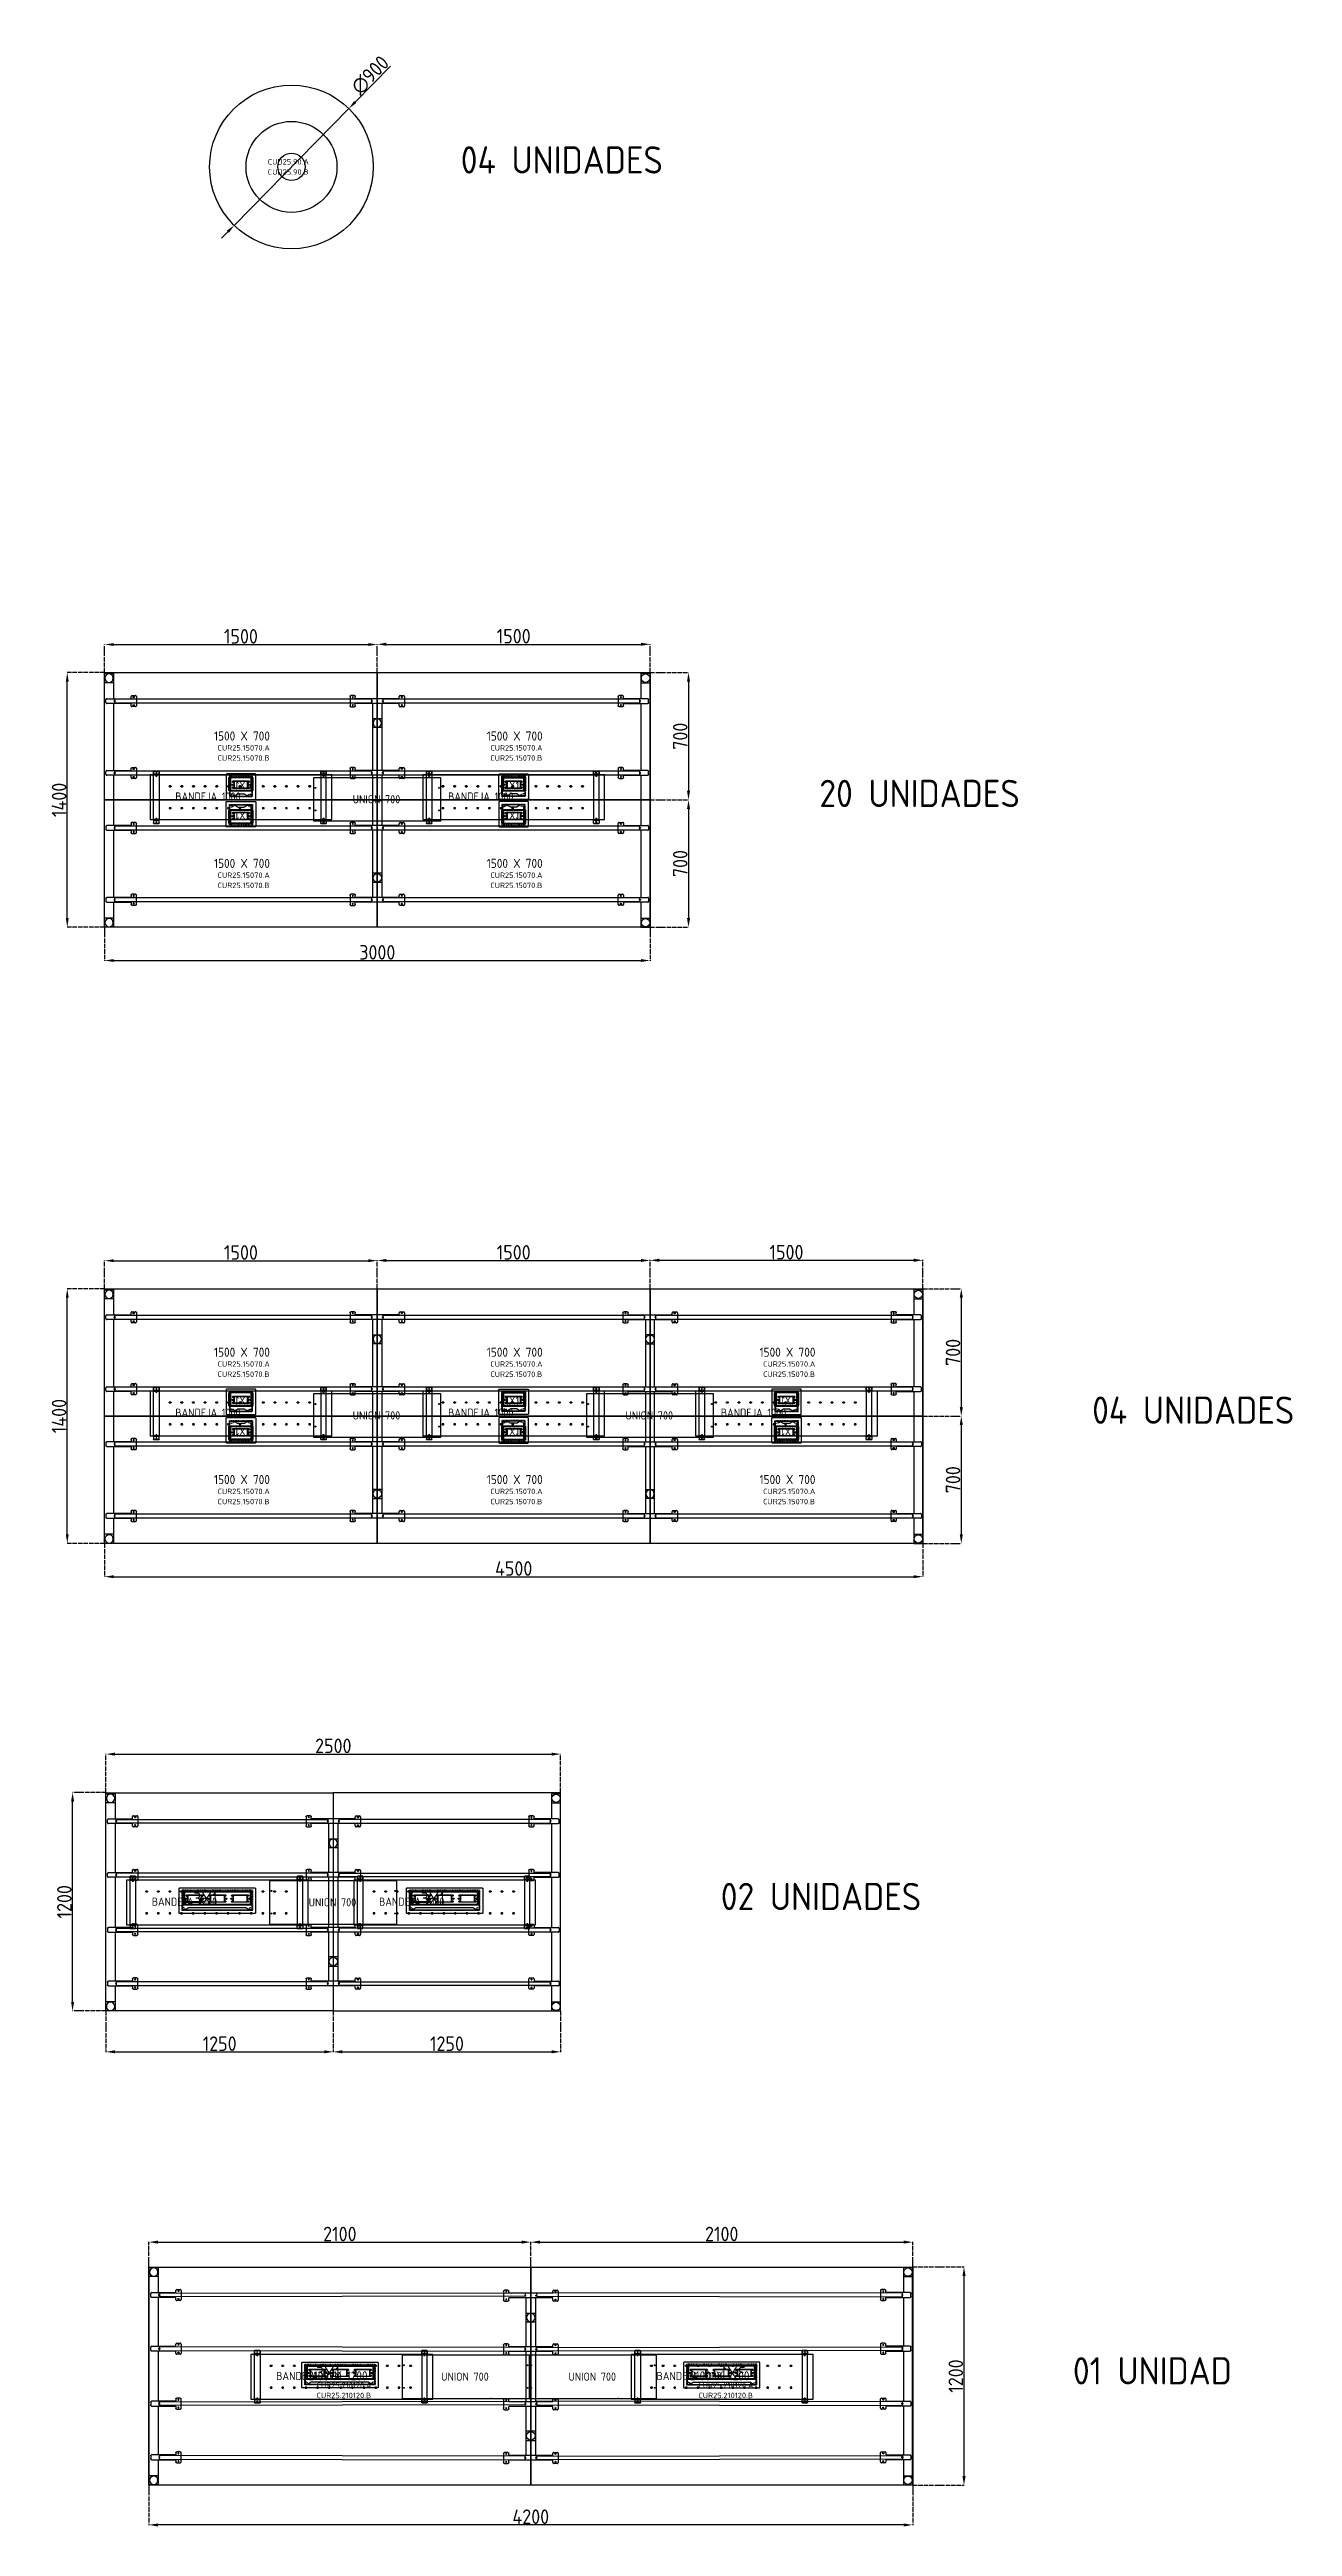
# Model space of a CAD drawing. Header units: millimetres. Extents: x 151130 to 215929, y 2134 to 34533.
# Drawn here: x 209093 to 215929, y 20479 to 34094 of the extents above; entities that cross this region are included whole.
import ezdxf

# ---------------------------------------------------------------- set-up
doc = ezdxf.new("R2010")
doc.units = ezdxf.units.MM
doc.linetypes.add('ACAD_ISO04W100', pattern=[30, 24, -3, 0, -3])
doc.linetypes.add('Dashed', pattern=[21.166667, 10.583333, -10.583333])
for name, color, linetype in [('2D', 7, 'Continuous'), ('caja doble', 7, 'Continuous'), ('MUEBLES', 8, 'Continuous'), ('OH CUBIERTA', 3, 'Continuous'), ('OH TEXTO', 1, 'Continuous'), ('OH!-CUBIERTAS', 3, 'Continuous'), ('OH!-Furniture', 7, 'Continuous'), ('OH!_LAM- A', 4, 'Continuous'), ('OH-_LAM-B', 6, 'Continuous'), ('tapa caja elect doble', 7, 'Continuous')]:
    doc.layers.add(name, color=color, linetype=linetype)
doc.styles.get("Standard").update_dxf_attribs({"font": 'isocp2.shx'})
doc.dimstyles.new('OH-Model', dxfattribs={"dimtxt": 80, "dimasz": 50, "dimexe": 1.25, "dimexo": 0.625, "dimgap": 5, "dimtad": 1, "dimdec": 0, "dimtxsty": 'Standard', "dimcen": 2.5, "dimclrd": 253, "dimclre": 8, "dimclrt": 1, "dimadec": 0, "dimazin": 0, "dimtfac": 1, "dimtdec": 0, "dimtmove": 0, "dimatfit": 3, "dimldrblk": 'ARCHTICK', "dimfxl": 1, "dimarcsym": 0})

msp = doc.modelspace()

# ---------------------------------------------------------------- texts
at = {"color": 1, "char_height": 150, "attachment_point": 1}
for s, insert in [('04 UNIDADES', (211354.8, 33562.7)), ('20 UNIDADES', (213326.7, 30080.4)), ('04 UNIDADES', (214826.7, 26690.3)), ('02 UNIDADES', (212784.7, 24017.2)), ('01 UNIDAD', (214720.9, 21409.9))]:
    msp.add_mtext_dynamic_manual_height_columns(s, width=1689.6, gutter_width=12.5, heights=[0], dxfattribs=dict(at, insert=insert))

# ---------------------------------------------------------------- blocks, each defined once
blk = doc.blocks.new('CUR25.15070')
at = {"layer": 'OH CUBIERTA'}
blk.add_lwpolyline([(0, 0), (0, 700), (1500, 700), (1500, 0)], close=True, dxfattribs=at)
at = {"layer": 'OH TEXTO', "insert": (602, 376), "char_height": 50, "attachment_point": 1}
blk.add_mtext_dynamic_manual_height_columns('1500 X 700', width=453.83, gutter_width=12.5, heights=[0], dxfattribs=at)
at = {"layer": 'OH!_LAM- A', "insert": (622, 301), "char_height": 50, "width": 489.76, "attachment_point": 1}
blk.add_mtext('{\\H0.6x;CUR25.15070.A}', dxfattribs=at)
at = {"layer": 'OH-_LAM-B', "insert": (622, 245), "char_height": 50, "width": 489.76, "attachment_point": 1}
blk.add_mtext('{\\H0.6x;CUR25.15070.B}', dxfattribs=at)
blk = doc.blocks.new('SP.LI.5LTD.140')
at = {"layer": '2D'}
for p, q in [((5, -697), (5, 697)), ((5, 697), (55, 697)), ((55, 697), (55, 559)), ((55, 647), (5, 647)), ((13, 538), (13, 554)), ((18, 559), (151, 559)), ((151, 559), (151, 571.5)), ((156, 576.5), (175, 576.5)), ((180, 571.5), (180, 520.5)), ((151, 533), (18, 533)), ((55, 533), (55, 164)), ((151, 520.5), (151, 533)), ((175, 515.5), (156, 515.5)), ((13, 143), (13, 159)), ((18, 164), (151, 164)), ((151, 138), (18, 138)), ((55, 138), (55, -138)), ((151, 164), (151, 176.5)), ((151, 125.5), (151, 138)), ((156, 181.5), (175, 181.5)), ((180, 176.5), (180, 125.5)), ((175, 120.5), (156, 120.5)), ((151, -125.5), (151, -138)), ((175, -120.5), (156, -120.5)), ((180, -176.5), (180, -125.5)), ((13, -143), (13, -159)), ((151, -138), (18, -138)), ((18, -164), (151, -164)), ((55, -164), (55, -533)), ((151, -164), (151, -176.5)), ((156, -181.5), (175, -181.5)), ((13, -538), (13, -554)), ((151, -533), (18, -533)), ((151, -520.5), (151, -533)), ((175, -515.5), (156, -515.5)), ((180, -571.5), (180, -520.5)), ((55, -647), (5, -647)), ((18, -559), (151, -559)), ((55, -559), (55, -697)), ((151, -559), (151, -571.5)), ((156, -576.5), (175, -576.5)), ((55, -697), (5, -697))]:
    blk.add_line(p, q, dxfattribs=at)
at = {"layer": '2D', "extrusion": (0, 0, -1)}
for centre, major_axis, start_param, end_param in [((30, 672), (-16.26, 16.26), 0.7853981633974506, 7.068583470577037), ((156, -125.5), (-3.54, 3.54), 5.49778714, 7.06858347), ((165.5, -129.25), (2.12, 2.12), 2.356194490192319, 8.639379797371905), ((175, -125.5), (3.54, 3.54), -0.78539816, 0.78539816), ((18, -143), (-3.54, 3.54), 5.49778714, 7.06858347), ((18, -159), (3.54, 3.54), 2.35619449, 3.92699082), ((60.5, -151), (2.12, 2.12), 2.356194490192319, 8.639379797371905), ((156, -176.5), (3.54, 3.54), 2.35619449, 3.92699082), ((165.5, -172.75), (2.12, 2.12), 2.356194490192319, 8.639379797371905), ((175, -176.5), (-3.54, 3.54), 2.35619449, 3.92699082), ((18, -538), (-3.54, 3.54), 5.49778714, 7.06858347), ((60.5, -546), (2.12, 2.12), 2.356194490192319, 8.639379797371905), ((156, -520.5), (-3.54, 3.54), 5.49778714, 7.06858347), ((165.5, -524.25), (2.12, 2.12), 2.356194490192319, 8.639379797371905), ((175, -520.5), (3.54, 3.54), -0.78539816, 0.78539816), ((30, -672), (16.26, 16.26), -0.78539816, 5.49778714), ((18, -554), (3.54, 3.54), 2.35619449, 3.92699082), ((156, -571.5), (3.54, 3.54), 2.35619449, 3.92699082), ((165.5, -567.75), (2.12, 2.12), 2.356194490192319, 8.639379797371905), ((175, -571.5), (-3.54, 3.54), 2.35619449, 3.92699082)]:
    blk.add_ellipse(centre, major_axis=major_axis, ratio=1, start_param=start_param, end_param=end_param, dxfattribs=at)
at = {"layer": '2D'}
for centre, major_axis, start_param, end_param in [((18, 554), (-3.54, 3.54), -0.78539816, 0.78539816), ((60.5, 546), (-2.12, 2.12), -0.78539816, 5.49778714), ((156, 571.5), (-3.54, 3.54), -0.78539816, 0.78539816), ((165.5, 567.75), (-2.12, 2.12), -0.78539816, 5.49778714), ((175, 571.5), (3.54, 3.54), 5.49778714, 7.06858347), ((18, 538), (3.54, 3.54), 2.35619449, 3.92699082), ((156, 520.5), (3.54, 3.54), 2.35619449, 3.92699082), ((165.5, 524.25), (-2.12, 2.12), -0.78539816, 5.49778714), ((175, 520.5), (-3.54, 3.54), 2.35619449, 3.92699082), ((18, 159), (-3.54, 3.54), -0.78539816, 0.78539816), ((18, 143), (3.54, 3.54), 2.35619449, 3.92699082), ((60.5, 151), (-2.12, 2.12), -0.78539816, 5.49778714), ((156, 176.5), (-3.54, 3.54), -0.78539816, 0.78539816), ((165.5, 172.75), (-2.12, 2.12), -0.78539816, 5.49778714), ((175, 176.5), (3.54, 3.54), 5.49778714, 7.06858347), ((156, 125.5), (3.54, 3.54), 2.35619449, 3.92699082), ((165.5, 129.25), (-2.12, 2.12), -0.78539816, 5.49778714), ((175, 125.5), (-3.54, 3.54), 2.35619449, 3.92699082)]:
    blk.add_ellipse(centre, major_axis=major_axis, ratio=1, start_param=start_param, end_param=end_param, dxfattribs=at)
blk = doc.blocks.new('SP.LI.5LCD.140R')
at = {"layer": '2D'}
for p, q in [((-150, 571), (-150, 520)), ((-126, 576), (-145, 576)), ((-121, 559), (-121, 571)), ((121, 559), (-121, 559)), ((121, 559), (121, 571)), ((126, 576), (145, 576)), ((150, 571), (150, 520)), ((-145, 515), (-126, 515)), ((121, 533), (-121, 533)), ((-121, 520), (-121, 533)), ((-25, 164), (-25, 533)), ((-25, 450), (25, 450)), ((25, 533), (25, 164)), ((121, 520), (121, 533)), ((145, 515), (126, 515)), ((25, 400), (-25, 400)), ((-150, 176), (-150, 125)), ((-126, 181), (-145, 181)), ((-121, 164), (-121, 176)), ((121, 164), (-121, 164)), ((121, 138), (-121, 138)), ((-121, 125), (-121, 138)), ((-25, -138), (-25, 138)), ((25, 138), (25, -138)), ((121, 164), (121, 176)), ((121, 125), (121, 138)), ((126, 181), (145, 181)), ((150, 176), (150, 125)), ((-145, 120), (-126, 120)), ((-25, 0), (25, 0)), ((145, 120), (126, 120)), ((-150, -126), (-150, -177)), ((-126, -121), (-145, -121)), ((-121, -138), (-121, -126)), ((121, -138), (121, -126)), ((126, -121), (145, -121)), ((150, -126), (150, -177)), ((-145, -182), (-126, -182)), ((121, -138), (-121, -138)), ((121, -164), (-121, -164)), ((-121, -177), (-121, -164)), ((-25, -533), (-25, -164)), ((25, -164), (25, -533)), ((121, -177), (121, -164)), ((145, -182), (126, -182)), ((25, -400), (-25, -400)), ((-150, -521), (-150, -572)), ((-126, -516), (-145, -516)), ((-121, -533), (-121, -521)), ((121, -533), (-121, -533)), ((-25, -450), (25, -450)), ((121, -533), (121, -521)), ((126, -516), (145, -516)), ((150, -521), (150, -572)), ((-145, -577), (-126, -577)), ((121, -559), (-121, -559)), ((-121, -572), (-121, -559)), ((121, -572), (121, -559)), ((145, -577), (126, -577))]:
    blk.add_line(p, q, dxfattribs=at)
at = {"layer": '2D', "extrusion": (0, 0, -1)}
for centre, major_axis, start_param, end_param in [((-145, 571), (-3.54, 3.54), 5.497787, 7.068583), ((-135, 568), (-2.12, 2.12), 0.785398, 7.068583), ((-126, 571), (3.54, 3.54), -0.785398, 0.785398), ((-30, 546), (-2.12, 2.12), 0.785398, 7.068583), ((-145, 520), (3.54, 3.54), 2.356194, 3.926991), ((-135, 524), (-2.12, 2.12), 0.785398, 7.068583), ((-126, 520), (-3.54, 3.54), 2.356194, 3.926991), ((0, 425), (-16.3, 16.3), 0.785398, 7.068583), ((-145, 176), (-3.54, 3.54), 5.497787, 7.068583), ((-135, 173), (-2.12, 2.12), 0.785398, 7.068583), ((-126, 176), (3.54, 3.54), -0.785398, 0.785398), ((-30, 151), (-2.12, 2.12), 0.785398, 7.068583), ((-145, 125), (3.54, 3.54), 2.356194, 3.926991), ((-135, 129), (-2.12, 2.12), 0.785398, 7.068583), ((-126, 125), (-3.54, 3.54), 2.356194, 3.926991), ((-145, -126), (-3.54, 3.54), 5.497787, 7.068583), ((-135, -129), (-2.12, 2.12), 0.785398, 7.068583), ((-126, -126), (3.54, 3.54), -0.785398, 0.785398), ((-145, -177), (3.54, 3.54), 2.356194, 3.926991), ((-135, -173), (-2.12, 2.12), 0.785398, 7.068583), ((-126, -177), (-3.54, 3.54), 2.356194, 3.926991), ((-30, -151), (-2.12, 2.12), 0.785398, 7.068583), ((-145, -521), (-3.54, 3.54), 5.497787, 7.068583), ((-135, -524), (-2.12, 2.12), 0.785398, 7.068583), ((-126, -521), (3.54, 3.54), -0.785398, 0.785398), ((-30, -546), (-2.12, 2.12), 0.785398, 7.068583), ((-145, -572), (3.54, 3.54), 2.356194, 3.926991), ((-135, -568), (-2.12, 2.12), 0.785398, 7.068583), ((-126, -572), (-3.54, 3.54), 2.356194, 3.926991)]:
    blk.add_ellipse(centre, major_axis=major_axis, ratio=1, start_param=start_param, end_param=end_param, dxfattribs=at)
at = {"layer": '2D'}
for centre, major_axis, start_param, end_param in [((30, 546), (-2.12, 2.12), -0.785398, 5.497787), ((126, 571), (-3.54, 3.54), -0.785398, 0.785398), ((135, 568), (-2.12, 2.12), -0.785398, 5.497787), ((145, 571), (3.54, 3.54), 5.497787, 7.068583), ((126, 520), (3.54, 3.54), 2.356194, 3.926991), ((135, 524), (-2.12, 2.12), -0.785398, 5.497787), ((145, 520), (-3.54, 3.54), 2.356194, 3.926991), ((30, 151), (-2.12, 2.12), -0.785398, 5.497787), ((126, 176), (-3.54, 3.54), -0.785398, 0.785398), ((135, 173), (-2.12, 2.12), -0.785398, 5.497787), ((145, 176), (3.54, 3.54), 5.497787, 7.068583), ((126, 125), (3.54, 3.54), 2.356194, 3.926991), ((135, 129), (-2.12, 2.12), -0.785398, 5.497787), ((145, 125), (-3.54, 3.54), 2.356194, 3.926991), ((126, -126), (-3.54, 3.54), -0.785398, 0.785398), ((135, -129), (-2.12, 2.12), -0.785398, 5.497787), ((145, -126), (3.54, 3.54), 5.497787, 7.068583), ((30, -151), (-2.12, 2.12), -0.785398, 5.497787), ((126, -177), (3.54, 3.54), 2.356194, 3.926991), ((135, -173), (-2.12, 2.12), -0.785398, 5.497787), ((145, -177), (-3.54, 3.54), 2.356194, 3.926991), ((0, -425), (-16.3, -16.3), 0.785398, 7.068583), ((30, -546), (-2.12, 2.12), -0.785398, 5.497787), ((126, -521), (-3.54, 3.54), -0.785398, 0.785398), ((135, -524), (-2.12, 2.12), -0.785398, 5.497787), ((145, -521), (3.54, 3.54), 5.497787, 7.068583), ((126, -572), (3.54, 3.54), 2.356194, 3.926991), ((135, -568), (-2.12, 2.12), -0.785398, 5.497787), ((145, -572), (-3.54, 3.54), 2.356194, 3.926991)]:
    blk.add_ellipse(centre, major_axis=major_axis, ratio=1, start_param=start_param, end_param=end_param, dxfattribs=at)
blk = doc.blocks.new('GANCHO C DOBLE-flat-4')
at = {"layer": 'OH!-Furniture', "color": 2, "flags": 128}
for points in [[(-96, 746), (-96, 746), (-96, 747), (-96, 747), (-95, 747), (-95, 747), (-95, 748), (-94, 748), (-94, 748), (-94, 748), (-95, 748), (-95, 747), (-95, 747), (-96, 747), (-96, 747), (-96, 746)], [(-96, 731), (-96, 730), (-96, 730), (-96, 730), (-96, 729), (-96, 729), (-96, 729), (-96, 729), (-96, 728), (-96, 727), (-96, 727), (-96, 727), (-96, 728), (-96, 728), (-96, 728), (-96, 728), (-96, 728), (-96, 729), (-96, 729), (-96, 730)], [(-66, 729), (-96, 729), (-66, 729)], [(-96, 728), (-66, 728), (-96, 728)], [(-96, 482), (-96, 727), (-66, 727), (-66, 482), (-96, 482)], [(-66, 482), (-96, 482), (-96, 727), (-66, 727)], [(-68, 748), (-94, 748)], [(-79, 740), (-79, 740), (-79, 741), (-79, 741), (-79, 741), (-79, 742), (-80, 742), (-80, 742), (-81, 742), (-81, 742), (-81, 742), (-82, 742), (-82, 742), (-83, 742), (-83, 742), (-83, 741), (-83, 741), (-83, 740), (-84, 740), (-84, 740), (-83, 739), (-83, 739), (-83, 738), (-83, 738), (-83, 738), (-82, 738), (-82, 737), (-81, 737), (-81, 737), (-81, 737), (-80, 737), (-80, 738), (-79, 738), (-79, 738), (-79, 739), (-79, 739), (-79, 739), (-79, 740)], [(-79, 740), (-79, 740), (-79, 741), (-79, 741), (-79, 741), (-79, 742), (-80, 742), (-80, 742), (-81, 742), (-81, 742), (-81, 742), (-82, 742), (-82, 742), (-83, 742), (-83, 742), (-83, 741), (-83, 741), (-83, 740), (-84, 740), (-84, 740), (-83, 739), (-83, 739), (-83, 738), (-83, 738), (-83, 738), (-82, 738), (-82, 737), (-81, 737), (-81, 737), (-81, 737), (-80, 737), (-80, 738), (-79, 738), (-79, 738), (-79, 739), (-79, 739), (-79, 739), (-79, 740)], [(-83, 721), (-83, 721), (-83, 721), (-83, 721), (-83, 721), (-83, 721), (-83, 721), (-83, 721), (-83, 721), (-83, 721), (-83, 721), (-83, 721), (-83, 721), (-83, 721), (-83, 721), (-83, 721), (-83, 721), (-83, 721), (-83, 721), (-83, 721), (-83, 721), (-83, 721), (-84, 721), (-84, 721), (-84, 721), (-84, 721), (-84, 721), (-84, 721), (-84, 721), (-84, 721), (-84, 721), (-83, 721), (-83, 721), (-83, 721), (-83, 721), (-83, 721), (-83, 721), (-83, 721), (-83, 721), (-83, 721), (-83, 721), (-83, 721), (-83, 721), (-83, 721), (-83, 721), (-83, 721), (-83, 721), (-83, 721), (-83, 721), (-83, 721), (-83, 721), (-83, 721)], [(-83, 721), (-83, 721), (-83, 721), (-83, 721), (-83, 721), (-83, 722), (-83, 722), (-83, 722), (-83, 722), (-83, 722), (-83, 722), (-83, 722), (-83, 722), (-83, 722), (-83, 722), (-83, 722), (-83, 722), (-83, 722), (-83, 722), (-83, 722), (-83, 722), (-83, 722), (-83, 722), (-83, 722), (-83, 723), (-83, 723), (-83, 723), (-83, 723), (-83, 723), (-83, 723), (-83, 723), (-83, 723), (-83, 723), (-83, 723), (-83, 723), (-83, 723), (-83, 723), (-83, 723), (-83, 723), (-83, 723), (-83, 723), (-83, 723), (-83, 723), (-83, 723), (-83, 723), (-83, 723), (-83, 723), (-83, 723), (-83, 723), (-83, 723), (-83, 723), (-83, 723), (-83, 723), (-83, 723), (-83, 723), (-83, 723), (-83, 723), (-83, 723), (-83, 723), (-83, 723), (-83, 723), (-83, 723), (-83, 723), (-83, 722), (-83, 722), (-83, 722), (-83, 722), (-83, 722), (-83, 722), (-83, 722), (-83, 722), (-83, 722), (-83, 722), (-83, 722), (-83, 722), (-83, 722), (-83, 722), (-83, 722), (-83, 722), (-83, 722), (-83, 722), (-83, 722), (-83, 721), (-83, 721), (-83, 721), (-83, 721)], [(-81, 729), (-81, 728)], [(-81, 727), (-81, 722)], [(-81, 727), (-81, 726)], [(-81, 721), (-81, 721), (-81, 721), (-81, 721), (-81, 722), (-81, 722), (-81, 722), (-81, 722), (-81, 722), (-81, 722), (-81, 722), (-81, 722), (-81, 722), (-81, 722), (-81, 722), (-81, 722), (-81, 722), (-81, 721), (-81, 721), (-81, 721)], [(-79, 723), (-79, 723), (-79, 723), (-79, 723), (-79, 723), (-79, 723), (-79, 723), (-79, 723), (-79, 723), (-79, 723), (-79, 723), (-79, 723), (-79, 723), (-79, 723), (-79, 723), (-79, 723), (-79, 723), (-79, 723), (-79, 723), (-79, 723), (-79, 722), (-79, 722), (-79, 722), (-79, 722), (-79, 722), (-79, 722), (-79, 722), (-79, 722), (-79, 722), (-79, 722), (-79, 722), (-79, 722), (-79, 722), (-79, 722), (-79, 722), (-79, 722), (-79, 722), (-79, 722), (-79, 722), (-79, 721), (-79, 721), (-79, 721), (-79, 721), (-79, 721), (-79, 721), (-79, 721), (-79, 721), (-79, 721), (-79, 722), (-79, 722), (-79, 722), (-79, 722), (-79, 722), (-79, 722), (-79, 722), (-79, 722), (-79, 722), (-79, 722), (-79, 722), (-79, 722), (-79, 722), (-79, 722), (-79, 722), (-79, 722), (-79, 722), (-79, 722), (-79, 722), (-79, 723), (-79, 723), (-79, 723), (-79, 723), (-79, 723), (-79, 723), (-79, 723), (-79, 723), (-79, 723), (-79, 723), (-79, 723), (-79, 723), (-79, 723), (-79, 723), (-79, 723), (-79, 723), (-79, 723), (-79, 723), (-79, 723)], [(-79, 721), (-79, 721), (-79, 721), (-79, 721), (-79, 721), (-79, 721), (-79, 721), (-79, 721), (-79, 721), (-79, 721), (-79, 721), (-79, 721), (-79, 721), (-79, 721), (-79, 721), (-79, 721), (-79, 721), (-79, 721), (-79, 721), (-79, 721), (-79, 721), (-79, 721), (-79, 721), (-79, 721), (-79, 721), (-79, 721), (-79, 721), (-79, 721), (-79, 721), (-79, 721), (-79, 721), (-79, 721), (-79, 721), (-79, 721), (-79, 721), (-79, 721), (-79, 721), (-79, 721), (-79, 721), (-79, 721), (-79, 721), (-79, 721), (-79, 721), (-79, 721), (-79, 721), (-79, 721), (-79, 721), (-79, 721), (-79, 721), (-79, 721), (-79, 721), (-79, 721)], [(-68, 748), (-68, 748), (-67, 748), (-67, 747), (-67, 747), (-66, 747), (-66, 747), (-66, 746), (-66, 746), (-66, 746), (-66, 747), (-66, 747), (-67, 747), (-67, 747), (-67, 748), (-68, 748)], [(-66, 727), (-66, 727), (-66, 728), (-66, 729), (-66, 729), (-66, 729), (-66, 729), (-66, 730), (-66, 730), (-66, 730), (-66, 731), (-66, 730), (-66, 729), (-66, 729), (-66, 728), (-66, 728), (-66, 728), (-66, 728), (-66, 728), (-66, 727)], [(-66, 481), (-96, 481)], [(-66, 479), (-96, 479)], [(-94, 461), (-94, 461), (-95, 461), (-95, 461), (-95, 461), (-96, 462), (-96, 462), (-96, 462), (-96, 463), (-96, 462), (-96, 462), (-96, 462), (-95, 461), (-95, 461), (-95, 461), (-94, 461)], [(-94, 461), (-68, 461)], [(-84, 487), (-84, 487), (-84, 487), (-84, 487), (-84, 487), (-83, 487), (-83, 487), (-83, 487), (-83, 487), (-83, 487), (-83, 487), (-83, 487), (-83, 487), (-83, 487), (-83, 487), (-83, 487), (-83, 487), (-83, 487), (-83, 487), (-83, 487), (-83, 487), (-83, 487), (-83, 487), (-83, 487), (-83, 487), (-83, 487), (-83, 487), (-83, 487), (-83, 487), (-83, 487), (-83, 487), (-83, 487), (-83, 487), (-83, 487), (-83, 487), (-83, 487), (-83, 487), (-83, 487), (-83, 487), (-83, 487), (-83, 487), (-83, 487), (-83, 487), (-83, 487), (-83, 487), (-83, 487), (-83, 487), (-83, 487), (-84, 487), (-84, 487), (-84, 487), (-84, 487)], [(-79, 469), (-79, 469), (-79, 470), (-79, 470), (-79, 470), (-79, 471), (-80, 471), (-80, 471), (-81, 471), (-81, 471), (-81, 471), (-82, 471), (-82, 471), (-83, 471), (-83, 471), (-83, 470), (-83, 470), (-83, 469), (-84, 469), (-84, 469), (-83, 468), (-83, 468), (-83, 467), (-83, 467), (-83, 467), (-82, 467), (-82, 466), (-81, 466), (-81, 466), (-81, 466), (-80, 466), (-80, 467), (-79, 467), (-79, 467), (-79, 468), (-79, 468), (-79, 468), (-79, 469)], [(-79, 469), (-79, 469), (-79, 470), (-79, 470), (-79, 470), (-79, 471), (-80, 471), (-80, 471), (-81, 471), (-81, 471), (-81, 471), (-82, 471), (-82, 471), (-83, 471), (-83, 471), (-83, 470), (-83, 470), (-83, 469), (-84, 469), (-84, 469), (-83, 468), (-83, 468), (-83, 467), (-83, 467), (-83, 467), (-82, 467), (-82, 466), (-81, 466), (-81, 466), (-81, 466), (-80, 466), (-80, 467), (-79, 467), (-79, 467), (-79, 468), (-79, 468), (-79, 468), (-79, 469)], [(-83, 485), (-83, 485), (-83, 485), (-83, 485), (-83, 485), (-83, 485), (-83, 485), (-83, 485), (-83, 485), (-83, 486), (-83, 486), (-83, 486), (-83, 486), (-83, 486), (-83, 486), (-83, 486), (-83, 486), (-83, 486), (-83, 486), (-83, 486), (-83, 486), (-83, 486), (-83, 486), (-83, 486), (-83, 486), (-83, 486), (-83, 486), (-83, 486), (-83, 487), (-83, 487), (-83, 487), (-83, 487), (-83, 487), (-83, 487), (-83, 487), (-83, 487), (-83, 487), (-83, 487), (-83, 487), (-83, 487), (-83, 487), (-83, 487), (-83, 487), (-83, 487), (-83, 487), (-83, 487), (-83, 487), (-83, 487), (-83, 487), (-83, 487), (-83, 487), (-83, 487), (-83, 487), (-83, 487), (-83, 487), (-83, 487), (-83, 487), (-83, 487), (-83, 487), (-83, 486), (-83, 486), (-83, 486), (-83, 486), (-83, 486), (-83, 486), (-83, 486), (-83, 486), (-83, 486), (-83, 486), (-83, 486), (-83, 486), (-83, 486), (-83, 486), (-83, 486), (-83, 486), (-83, 486), (-83, 486), (-83, 486), (-83, 485), (-83, 485), (-83, 485), (-83, 485), (-83, 485), (-83, 485), (-83, 485), (-83, 485)], [(-79, 479), (-79, 479), (-79, 479), (-80, 479), (-80, 479), (-81, 479), (-82, 479), (-82, 479), (-83, 479), (-83, 479), (-83, 479), (-83, 479), (-83, 479), (-82, 479), (-82, 479), (-81, 479), (-80, 479), (-80, 479), (-79, 479), (-79, 479), (-79, 479)], [(-81, 482), (-81, 487)], [(-81, 487), (-81, 487), (-81, 487), (-81, 487), (-81, 487), (-81, 487), (-81, 487), (-81, 487), (-81, 487), (-81, 487), (-81, 487), (-81, 487), (-81, 487), (-81, 487), (-81, 487), (-81, 487), (-81, 487), (-81, 487), (-81, 487), (-81, 487)], [(-81, 482), (-81, 482)], [(-81, 479), (-81, 481)], [(-79, 487), (-79, 487), (-79, 487), (-79, 487), (-79, 487), (-79, 487), (-79, 487), (-79, 487), (-79, 487), (-79, 487), (-79, 487), (-79, 487), (-79, 487), (-79, 487), (-79, 487), (-79, 487), (-79, 487), (-79, 487), (-79, 487), (-79, 487), (-79, 487), (-79, 487), (-79, 487), (-79, 487), (-79, 487), (-79, 487), (-79, 487), (-79, 487), (-79, 487), (-79, 487), (-79, 487), (-79, 487), (-79, 487), (-79, 487), (-79, 487), (-79, 487), (-79, 487), (-79, 487), (-79, 487), (-79, 487), (-79, 487), (-79, 487), (-79, 487), (-79, 487), (-79, 487), (-79, 487), (-79, 487), (-79, 487), (-79, 487), (-79, 487), (-79, 487), (-79, 487)], [(-79, 487), (-79, 487), (-79, 487), (-79, 487), (-79, 487), (-79, 487), (-79, 487), (-79, 487), (-79, 487), (-79, 487), (-79, 487), (-79, 487), (-79, 487), (-79, 487), (-79, 487), (-79, 487), (-79, 486), (-79, 486), (-79, 486), (-79, 486), (-79, 486), (-79, 486), (-79, 486), (-79, 486), (-79, 486), (-79, 486), (-79, 486), (-79, 486), (-79, 486), (-79, 486), (-79, 486), (-79, 486), (-79, 486), (-79, 486), (-79, 486), (-79, 485), (-79, 485), (-79, 485), (-79, 485), (-79, 485), (-79, 485), (-79, 485), (-79, 485), (-79, 485), (-79, 485), (-79, 485), (-79, 485), (-79, 485), (-79, 485), (-79, 485), (-79, 485), (-79, 485), (-79, 486), (-79, 486), (-79, 486), (-79, 486), (-79, 486), (-79, 486), (-79, 486), (-79, 486), (-79, 486), (-79, 486), (-79, 486), (-79, 486), (-79, 486), (-79, 486), (-79, 486), (-79, 486), (-79, 486), (-79, 486), (-79, 486), (-79, 487), (-79, 487), (-79, 487), (-79, 487), (-79, 487), (-79, 487), (-79, 487), (-79, 487), (-79, 487), (-79, 487), (-79, 487), (-79, 487), (-79, 487), (-79, 487), (-79, 487)], [(-66, 463), (-66, 462), (-66, 462), (-66, 462), (-67, 461), (-67, 461), (-67, 461), (-68, 461), (-68, 461), (-68, 461), (-67, 461), (-67, 461), (-67, 461), (-66, 462), (-66, 462), (-66, 462)]]:
    blk.add_lwpolyline(points, close=True, dxfattribs=at)
for points in [[(-66, 746), (-66, 731), (-96, 731)], [(-96, 731), (-96, 746), (-96, 731), (-66, 731), (-66, 746)], [(-96, 730), (-66, 730)], [(-66, 729), (-96, 729)], [(-66, 729), (-96, 729)], [(-96, 728), (-66, 728)], [(-78, 727), (-78, 727), (-78, 727), (-78, 727), (-78, 727), (-78, 727), (-78, 727), (-78, 727), (-78, 727), (-78, 727), (-78, 727), (-78, 727), (-78, 727), (-78, 727), (-79, 727), (-79, 727), (-79, 727), (-79, 727), (-79, 727), (-79, 727), (-79, 727), (-79, 727), (-79, 727), (-79, 727), (-79, 727), (-79, 727), (-79, 727), (-80, 727), (-80, 727), (-80, 727), (-80, 727), (-80, 727), (-80, 727), (-80, 727), (-80, 727), (-80, 727), (-80, 727), (-81, 727), (-81, 727), (-81, 727), (-81, 727), (-81, 727), (-81, 727), (-81, 727), (-81, 727), (-82, 727), (-82, 727), (-82, 727), (-82, 727), (-82, 727), (-82, 727), (-82, 727), (-82, 727), (-82, 727), (-82, 727), (-83, 727), (-83, 727), (-83, 727), (-83, 727), (-83, 727), (-83, 727), (-83, 727), (-83, 727), (-83, 727), (-83, 727), (-83, 727), (-83, 727), (-84, 727), (-84, 727), (-84, 727), (-84, 727), (-84, 727), (-84, 727), (-84, 727), (-84, 727), (-84, 727), (-84, 727), (-84, 727), (-84, 727), (-84, 727), (-84, 727), (-84, 727), (-84, 727), (-84, 726), (-84, 726), (-84, 726), (-84, 726), (-84, 726), (-84, 726), (-84, 726), (-84, 726), (-84, 726), (-84, 726), (-84, 726), (-84, 726), (-84, 726), (-84, 726), (-84, 726), (-84, 726), (-83, 726), (-83, 726), (-83, 726), (-83, 726), (-83, 726), (-83, 726), (-83, 726), (-83, 726), (-83, 726), (-83, 726), (-83, 726), (-83, 726), (-82, 726), (-82, 726), (-82, 726), (-82, 726), (-82, 726), (-82, 726), (-82, 726), (-82, 726), (-82, 726), (-82, 726), (-81, 726), (-81, 726), (-81, 726), (-81, 726), (-81, 726), (-81, 726), (-81, 726), (-81, 726), (-80, 726), (-80, 726), (-80, 726), (-80, 726), (-80, 726), (-80, 726), (-80, 726), (-80, 726), (-80, 726), (-80, 726), (-79, 726), (-79, 726), (-79, 726), (-79, 726), (-79, 726), (-79, 726), (-79, 726), (-79, 726), (-79, 726), (-79, 726), (-79, 726), (-79, 726), (-79, 726), (-78, 726), (-78, 726), (-78, 726), (-78, 726), (-78, 726), (-78, 726), (-78, 726), (-78, 726), (-78, 726), (-78, 726), (-78, 726), (-78, 726), (-78, 726), (-78, 726)], [(-84, 727), (-84, 727), (-84, 727), (-84, 727), (-84, 727), (-84, 727), (-84, 727), (-84, 727), (-84, 727), (-84, 727), (-84, 727), (-84, 727), (-84, 727), (-84, 727), (-84, 727), (-83, 727), (-83, 727), (-83, 727), (-83, 727), (-83, 727), (-83, 727), (-83, 727), (-83, 727), (-83, 727), (-83, 727), (-83, 727), (-83, 727), (-82, 727), (-82, 727), (-82, 727), (-82, 727), (-82, 727), (-82, 727), (-82, 727), (-82, 727), (-82, 727), (-82, 727), (-81, 727), (-81, 727), (-81, 727), (-81, 727), (-81, 727), (-81, 727), (-81, 727), (-81, 727), (-80, 727), (-80, 727), (-80, 727), (-80, 727), (-80, 727), (-80, 727), (-80, 727), (-80, 727), (-80, 727), (-80, 727), (-79, 727), (-79, 727), (-79, 727), (-79, 727), (-79, 727), (-79, 727), (-79, 727), (-79, 727), (-79, 727), (-79, 727), (-79, 727), (-79, 727), (-79, 727), (-78, 727), (-78, 727), (-78, 727), (-78, 727), (-78, 727), (-78, 727), (-78, 727), (-78, 727), (-78, 727), (-78, 727), (-78, 727), (-78, 727), (-78, 727), (-78, 727), (-78, 726), (-78, 726), (-78, 726), (-78, 726), (-78, 726), (-78, 726), (-78, 726), (-78, 726), (-78, 726), (-78, 726), (-78, 726), (-78, 726), (-78, 726), (-78, 726), (-79, 726), (-79, 726), (-79, 726), (-79, 726), (-79, 726), (-79, 726), (-79, 726), (-79, 726), (-79, 726), (-79, 726), (-79, 726), (-79, 726), (-79, 726), (-80, 726), (-80, 726), (-80, 726), (-80, 726), (-80, 726), (-80, 726), (-80, 726), (-80, 726), (-80, 726), (-80, 726), (-81, 726), (-81, 726), (-81, 726), (-81, 726), (-81, 726), (-81, 726), (-81, 726), (-81, 726), (-82, 726), (-82, 726), (-82, 726), (-82, 726), (-82, 726), (-82, 726), (-82, 726), (-82, 726), (-82, 726), (-82, 726), (-83, 726), (-83, 726), (-83, 726), (-83, 726), (-83, 726), (-83, 726), (-83, 726), (-83, 726), (-83, 726), (-83, 726), (-83, 726), (-83, 726), (-84, 726), (-84, 726), (-84, 726), (-84, 726), (-84, 726), (-84, 726), (-84, 726), (-84, 726), (-84, 726), (-84, 726), (-84, 726), (-84, 726), (-84, 726), (-84, 726), (-84, 726)], [(-79, 727), (-79, 727), (-79, 727), (-79, 727), (-79, 727), (-79, 727), (-79, 727), (-79, 727), (-79, 727), (-79, 727), (-80, 727), (-80, 727), (-80, 727), (-80, 727), (-80, 727), (-80, 727), (-80, 727), (-80, 727), (-80, 727), (-80, 727), (-81, 727), (-81, 727), (-81, 727), (-81, 727), (-81, 727), (-81, 727), (-81, 727), (-81, 727), (-81, 727), (-82, 727), (-82, 727), (-82, 727), (-82, 727), (-82, 727), (-82, 727), (-82, 727), (-82, 727), (-82, 727), (-83, 727), (-83, 727), (-83, 727), (-83, 727), (-83, 727), (-83, 727), (-83, 727), (-83, 727), (-83, 727), (-84, 727), (-84, 727), (-84, 727), (-83, 727), (-83, 727), (-83, 727), (-83, 727), (-83, 727), (-83, 727), (-83, 727), (-83, 727), (-83, 727), (-82, 727), (-82, 727), (-82, 727), (-82, 727), (-82, 727), (-82, 727), (-82, 727), (-82, 727), (-82, 727), (-81, 727), (-81, 727), (-81, 727), (-81, 727), (-81, 727), (-81, 727), (-81, 727), (-81, 727), (-81, 727), (-80, 727), (-80, 727), (-80, 727), (-80, 727), (-80, 727), (-80, 727), (-80, 727), (-80, 727), (-80, 727), (-80, 727), (-79, 727), (-79, 727), (-79, 727), (-79, 727), (-79, 727), (-79, 727), (-79, 727), (-79, 727), (-79, 727), (-79, 727)], [(-82, 727), (-82, 727), (-83, 727), (-83, 727), (-83, 727), (-83, 727), (-83, 727), (-83, 727), (-83, 727), (-83, 727), (-83, 727), (-84, 727), (-84, 727), (-84, 727), (-84, 727), (-84, 727), (-84, 727)], [(-84, 722), (-84, 722), (-84, 722), (-84, 722), (-84, 722), (-84, 722), (-84, 722), (-84, 722), (-84, 722), (-84, 722), (-84, 722), (-83, 722), (-83, 722), (-83, 722), (-83, 722), (-83, 722), (-83, 722), (-83, 722), (-83, 722), (-83, 722), (-83, 722), (-83, 722), (-83, 722), (-83, 722), (-83, 722), (-82, 722), (-82, 722), (-82, 722), (-82, 722), (-82, 722), (-82, 722), (-82, 722), (-82, 722), (-82, 722), (-81, 722), (-81, 722), (-81, 722), (-81, 722), (-81, 722), (-81, 723), (-81, 723), (-81, 723), (-81, 723), (-81, 723), (-81, 723), (-81, 723), (-81, 723), (-81, 723), (-81, 726), (-81, 723)], [(-84, 723), (-84, 723), (-84, 723), (-84, 723), (-84, 723), (-84, 723), (-83, 723), (-83, 723), (-83, 723), (-83, 723), (-83, 723), (-83, 723), (-83, 723), (-83, 723), (-83, 723), (-83, 723), (-83, 723), (-83, 723), (-83, 723), (-83, 723), (-83, 723), (-83, 723), (-83, 723), (-82, 723), (-82, 723), (-82, 723), (-82, 723), (-82, 723), (-82, 723), (-82, 723), (-82, 723), (-82, 723), (-82, 723), (-81, 723), (-81, 723), (-81, 723), (-81, 723), (-81, 723), (-81, 723), (-81, 723), (-81, 723), (-81, 723), (-81, 723), (-80, 723), (-80, 723), (-80, 723), (-80, 723), (-80, 723), (-80, 723), (-80, 723), (-80, 723), (-80, 723), (-80, 723), (-79, 723), (-79, 723), (-79, 723), (-79, 723), (-79, 723), (-79, 723), (-79, 723), (-79, 723), (-79, 723), (-79, 723), (-79, 723), (-79, 723), (-79, 723), (-79, 723), (-79, 723), (-79, 723), (-79, 723), (-79, 723), (-79, 723), (-79, 723), (-79, 723), (-79, 723), (-79, 723), (-79, 723), (-79, 723), (-79, 723), (-79, 723), (-79, 723), (-79, 723), (-79, 723), (-79, 723), (-79, 723), (-79, 723), (-79, 723), (-79, 723), (-79, 723), (-79, 723), (-79, 723), (-79, 723), (-79, 723), (-79, 723), (-79, 723), (-79, 723), (-79, 723), (-79, 723), (-80, 723), (-80, 723), (-80, 723), (-80, 723), (-80, 723), (-80, 723), (-80, 723), (-80, 723), (-80, 723), (-80, 723), (-81, 723), (-81, 723), (-81, 723), (-81, 723), (-81, 723), (-81, 723), (-81, 723), (-81, 723), (-81, 723), (-81, 723), (-82, 723), (-82, 723), (-82, 723), (-82, 723), (-82, 723), (-82, 723), (-82, 723), (-82, 723), (-82, 723), (-82, 723), (-83, 723), (-83, 723), (-83, 723), (-83, 723), (-83, 723), (-83, 723), (-83, 723), (-83, 723), (-83, 723), (-83, 723), (-83, 723), (-83, 723), (-83, 723), (-83, 723), (-83, 723), (-83, 723), (-83, 723), (-84, 723), (-84, 723), (-84, 723), (-84, 723), (-84, 723), (-84, 723), (-84, 723)], [(-84, 723), (-84, 723), (-84, 723), (-84, 723), (-84, 723), (-84, 723), (-84, 723), (-84, 723), (-84, 723), (-84, 723), (-84, 723), (-84, 723), (-84, 723), (-84, 723), (-84, 723), (-84, 723), (-84, 722), (-84, 722), (-84, 722), (-84, 722), (-84, 722), (-84, 722), (-84, 722), (-84, 722), (-84, 722), (-84, 722), (-84, 722), (-84, 722), (-84, 722), (-84, 722), (-84, 722), (-84, 722), (-84, 721), (-84, 721), (-84, 721), (-84, 721)], [(-78, 722), (-78, 722), (-78, 722), (-78, 722), (-78, 722), (-78, 722), (-78, 722), (-78, 722), (-79, 722), (-79, 722), (-79, 722), (-79, 722), (-79, 722), (-79, 722), (-79, 722), (-79, 722), (-79, 722), (-79, 722), (-79, 722), (-79, 722), (-79, 722), (-79, 722), (-79, 722), (-79, 722), (-80, 722), (-80, 722), (-80, 722), (-80, 722), (-80, 722), (-80, 722), (-80, 722), (-80, 722), (-80, 722), (-80, 722), (-81, 722), (-81, 722), (-81, 722), (-81, 722), (-81, 722), (-81, 722), (-81, 722), (-81, 722), (-81, 722), (-81, 722), (-81, 722), (-81, 722), (-81, 722), (-81, 722), (-81, 721), (-81, 721), (-81, 721), (-81, 722), (-81, 722), (-81, 722), (-81, 722), (-81, 722), (-81, 722), (-81, 722), (-81, 722), (-81, 722), (-81, 722), (-81, 722), (-81, 722), (-81, 722), (-81, 722), (-82, 722), (-82, 722), (-82, 722), (-82, 722), (-82, 722), (-82, 722), (-82, 722), (-82, 722), (-82, 722), (-83, 722), (-83, 722), (-83, 722), (-83, 722), (-83, 722), (-83, 722), (-83, 722), (-83, 722), (-83, 722), (-83, 722), (-83, 722), (-83, 722), (-83, 722), (-83, 722), (-84, 722), (-84, 722), (-84, 722), (-84, 722), (-84, 722), (-84, 722), (-84, 722), (-84, 722), (-84, 722), (-84, 722), (-84, 722), (-84, 722)], [(-84, 721), (-84, 721), (-84, 721), (-84, 721), (-83, 721), (-83, 721), (-83, 721), (-83, 721), (-83, 721), (-83, 721), (-83, 721), (-83, 721), (-83, 721), (-83, 721), (-83, 721), (-83, 721), (-83, 721), (-83, 721), (-83, 721), (-83, 721), (-83, 721), (-83, 721), (-82, 721), (-82, 721), (-82, 721), (-82, 721), (-82, 721), (-82, 721), (-82, 721), (-82, 721), (-82, 721), (-82, 721), (-81, 721), (-81, 721), (-81, 721), (-81, 721), (-81, 721), (-81, 721), (-81, 721), (-81, 721), (-81, 721), (-81, 721), (-80, 721), (-80, 721), (-80, 721), (-80, 721), (-80, 721), (-80, 721), (-80, 721), (-80, 721), (-80, 721), (-80, 721), (-79, 721), (-79, 721), (-79, 721), (-79, 721), (-79, 721), (-79, 721), (-79, 721), (-79, 721), (-79, 721), (-79, 721), (-79, 721), (-79, 721), (-79, 721), (-79, 721), (-79, 721), (-79, 721), (-79, 721), (-79, 721), (-79, 721), (-79, 721), (-79, 721), (-79, 721), (-79, 721), (-79, 721), (-79, 721), (-79, 721), (-79, 721), (-79, 721), (-79, 721), (-79, 721), (-79, 721), (-79, 721), (-79, 721), (-79, 721), (-79, 721), (-79, 721), (-79, 721), (-79, 721), (-79, 721), (-79, 721), (-79, 721), (-79, 721), (-79, 721), (-80, 721), (-80, 721), (-80, 721), (-80, 721), (-80, 721), (-80, 721), (-80, 721), (-80, 721), (-80, 721), (-80, 721), (-81, 721), (-81, 721), (-81, 721), (-81, 721), (-81, 721), (-81, 721), (-81, 721), (-81, 721), (-81, 721), (-81, 721), (-82, 721), (-82, 721), (-82, 721), (-82, 721), (-82, 721), (-82, 721), (-82, 721), (-82, 721), (-82, 721), (-82, 721), (-83, 721), (-83, 721), (-83, 721), (-83, 721), (-83, 721), (-83, 721), (-83, 721), (-83, 721), (-83, 721), (-83, 721), (-83, 721), (-83, 721), (-83, 721), (-83, 721), (-83, 721), (-83, 721), (-83, 721), (-83, 721), (-84, 721), (-84, 721), (-84, 721), (-84, 721), (-84, 721)], [(-83, 728), (-83, 728), (-83, 728), (-82, 728), (-82, 728), (-81, 728), (-80, 728), (-80, 728), (-79, 728), (-79, 728), (-79, 728), (-79, 729), (-79, 729), (-79, 729), (-80, 729), (-80, 729), (-81, 729), (-82, 729), (-82, 729), (-83, 729), (-83, 729)], [(-79, 728), (-79, 728), (-80, 728), (-80, 728), (-81, 728), (-82, 728), (-82, 728), (-83, 728), (-83, 728), (-83, 728), (-83, 729), (-83, 729), (-83, 729), (-82, 729), (-82, 729), (-81, 729), (-80, 729), (-80, 729), (-79, 729), (-79, 729), (-79, 729)], [(-83, 726), (-83, 726), (-83, 726), (-83, 726), (-83, 726), (-83, 726), (-83, 726), (-83, 726), (-83, 726), (-83, 726), (-83, 726), (-82, 726), (-82, 726), (-82, 726), (-82, 726), (-82, 726), (-82, 726), (-82, 726), (-82, 726), (-82, 726), (-82, 726), (-82, 726), (-82, 726), (-82, 726), (-82, 726), (-81, 726), (-81, 726), (-81, 726), (-81, 726), (-81, 726), (-81, 726), (-81, 726), (-81, 726), (-81, 726), (-81, 726), (-81, 726), (-81, 726), (-80, 726), (-80, 726), (-80, 726), (-80, 726), (-80, 726), (-80, 726), (-80, 726), (-80, 726), (-80, 726), (-80, 726), (-80, 726), (-80, 726), (-80, 726), (-80, 726), (-80, 726), (-79, 726), (-79, 726), (-79, 726), (-79, 726), (-79, 726), (-79, 726), (-79, 726), (-79, 726), (-79, 726), (-79, 726), (-79, 726), (-79, 726), (-79, 726), (-79, 726), (-79, 726), (-79, 726), (-79, 726), (-79, 726), (-79, 726), (-80, 726), (-80, 726), (-80, 726), (-80, 726), (-80, 726), (-80, 726), (-80, 726), (-80, 726), (-80, 726), (-80, 726), (-80, 726), (-80, 726), (-80, 726), (-80, 726), (-80, 726), (-81, 726), (-81, 726), (-81, 726), (-81, 726), (-81, 726), (-81, 726), (-81, 726), (-81, 726), (-81, 726), (-81, 726), (-81, 726), (-81, 726), (-82, 726), (-82, 726), (-82, 726), (-82, 726), (-82, 726), (-82, 726), (-82, 726), (-82, 726), (-82, 726), (-82, 726), (-82, 726), (-82, 726), (-82, 726), (-82, 726), (-83, 726), (-83, 726), (-83, 726), (-83, 726), (-83, 726), (-83, 726), (-83, 726), (-83, 726), (-83, 726), (-83, 726), (-83, 726), (-83, 726), (-83, 723), (-83, 723), (-83, 723), (-83, 723), (-83, 723), (-83, 723), (-83, 723), (-83, 723), (-83, 723), (-83, 723), (-83, 723), (-83, 723), (-82, 723), (-82, 723), (-82, 723), (-82, 723), (-82, 723), (-82, 723), (-82, 723), (-82, 723), (-82, 723), (-82, 723), (-82, 723), (-82, 723), (-82, 723), (-82, 723), (-81, 723), (-81, 723), (-81, 723), (-81, 723), (-81, 723), (-81, 723), (-81, 723), (-81, 723), (-81, 723), (-81, 723), (-81, 723), (-81, 723), (-80, 723), (-80, 723), (-80, 723), (-80, 723), (-80, 723), (-80, 723), (-80, 723), (-80, 723), (-80, 723), (-80, 723), (-80, 723), (-80, 723), (-80, 723), (-80, 723), (-80, 723), (-79, 723), (-79, 723), (-79, 723), (-79, 723), (-79, 723), (-79, 723), (-79, 723), (-79, 723), (-79, 723), (-79, 723), (-79, 723), (-79, 723), (-79, 723), (-79, 723), (-79, 723), (-79, 723), (-79, 723), (-79, 723), (-79, 723), (-80, 723), (-80, 723), (-80, 723), (-80, 723), (-80, 723), (-80, 723), (-80, 723), (-80, 723), (-80, 723), (-80, 723), (-80, 723), (-80, 723), (-80, 723), (-80, 723), (-80, 723), (-81, 723), (-81, 723), (-81, 723), (-81, 723), (-81, 723), (-81, 723), (-81, 723), (-81, 723), (-81, 723), (-81, 723), (-81, 723), (-81, 723), (-82, 723), (-82, 723), (-82, 723), (-82, 723), (-82, 723), (-82, 723), (-82, 723), (-82, 723), (-82, 723), (-82, 723), (-82, 723), (-82, 723), (-82, 723), (-82, 723), (-83, 723), (-83, 723), (-83, 723), (-83, 723), (-83, 723), (-83, 723), (-83, 723), (-83, 723), (-83, 723), (-83, 723), (-83, 723)], [(-82, 722), (-82, 722), (-82, 722), (-82, 722), (-82, 722), (-82, 722), (-82, 722), (-82, 722), (-82, 722), (-82, 722), (-82, 722), (-82, 722), (-82, 722), (-82, 722), (-82, 722), (-82, 722), (-82, 722), (-82, 722), (-83, 721), (-83, 721), (-83, 721), (-83, 721), (-83, 721), (-83, 721), (-83, 721)], [(-82, 722), (-82, 722), (-82, 722), (-82, 722), (-83, 722), (-83, 722), (-83, 722), (-83, 722), (-83, 722), (-83, 722), (-83, 722), (-83, 722), (-83, 721), (-83, 721), (-83, 721), (-83, 721), (-83, 721), (-83, 721)], [(-82, 722), (-82, 722), (-82, 722), (-82, 722), (-82, 722), (-82, 722), (-82, 722), (-82, 722), (-82, 722), (-82, 722), (-82, 722), (-82, 722), (-82, 722), (-82, 722), (-82, 722), (-82, 722), (-82, 722), (-82, 722), (-83, 721), (-83, 721), (-83, 721), (-83, 721), (-83, 721), (-83, 721), (-83, 721)], [(-83, 721), (-83, 721), (-83, 721), (-83, 721), (-83, 721), (-83, 721), (-83, 721), (-83, 721), (-83, 721), (-83, 721), (-83, 721), (-83, 721), (-83, 721), (-83, 721), (-83, 721), (-83, 721), (-83, 721), (-82, 721), (-82, 721), (-82, 721), (-82, 721), (-82, 721), (-82, 721), (-82, 721), (-82, 721), (-82, 721), (-82, 721), (-82, 721), (-82, 721), (-81, 721), (-81, 721), (-81, 721), (-81, 721), (-81, 721), (-81, 721), (-81, 721), (-81, 721), (-81, 721), (-81, 721), (-80, 721), (-80, 721), (-80, 721), (-80, 721), (-80, 721), (-80, 721), (-80, 721), (-80, 721), (-80, 721), (-80, 721), (-80, 721), (-80, 721), (-80, 721), (-79, 721), (-79, 721), (-79, 721), (-79, 721), (-79, 721), (-79, 721), (-79, 721), (-79, 721), (-79, 721), (-79, 721), (-79, 721), (-79, 721), (-79, 721), (-79, 721), (-79, 721), (-79, 721), (-79, 721), (-79, 721), (-79, 721), (-79, 721), (-79, 721), (-79, 721), (-79, 721), (-79, 721), (-79, 721), (-79, 721), (-79, 721), (-79, 721), (-79, 721), (-79, 721), (-79, 721), (-80, 721), (-80, 721), (-80, 721), (-80, 721), (-80, 721), (-80, 721), (-80, 721), (-80, 721), (-80, 721), (-80, 721), (-80, 721), (-80, 721), (-80, 721), (-81, 721), (-81, 721), (-81, 721), (-81, 721), (-81, 721), (-81, 721), (-81, 721), (-81, 721), (-81, 721), (-81, 721), (-82, 721), (-82, 721), (-82, 721), (-82, 721), (-82, 721), (-82, 721), (-82, 721), (-82, 721), (-82, 721), (-82, 721), (-82, 721), (-82, 721), (-83, 721), (-83, 721), (-83, 721), (-83, 721), (-83, 721), (-83, 721), (-83, 721), (-83, 721), (-83, 721), (-83, 721), (-83, 721), (-83, 721), (-83, 721), (-83, 721), (-83, 721), (-83, 721), (-83, 721), (-83, 721)], [(-79, 721), (-79, 721), (-79, 721), (-79, 721), (-79, 721), (-79, 721), (-79, 721), (-79, 721), (-79, 721), (-79, 721), (-79, 721), (-79, 721), (-79, 721), (-79, 721), (-79, 721), (-79, 721), (-79, 721), (-79, 721), (-79, 721), (-80, 721), (-80, 721), (-80, 721), (-80, 721), (-80, 721), (-80, 721), (-80, 721), (-80, 721), (-80, 721), (-80, 721), (-80, 721), (-81, 721), (-81, 721), (-81, 721), (-81, 721), (-81, 721), (-81, 721), (-81, 721), (-81, 721), (-81, 721), (-81, 721), (-82, 721), (-82, 721), (-82, 721), (-82, 721), (-82, 721), (-82, 721), (-82, 721), (-82, 721), (-82, 721), (-82, 721), (-82, 721), (-83, 721), (-83, 721), (-83, 721), (-83, 721), (-83, 721), (-83, 721), (-83, 721), (-83, 721), (-83, 721), (-83, 721), (-83, 721), (-83, 721), (-83, 721), (-83, 721), (-83, 721), (-83, 721), (-83, 721), (-83, 721), (-83, 721), (-83, 721), (-83, 721), (-83, 721), (-83, 721), (-83, 721), (-83, 721), (-83, 721), (-83, 721), (-83, 721), (-83, 721), (-83, 721), (-83, 721), (-83, 721), (-83, 721), (-83, 721), (-83, 721), (-83, 721), (-83, 721), (-83, 721), (-83, 721), (-83, 721), (-83, 721), (-82, 721), (-82, 721), (-82, 721), (-82, 721), (-82, 721), (-82, 721), (-82, 721), (-82, 721), (-82, 721), (-82, 721), (-82, 721), (-81, 721), (-81, 721), (-81, 721), (-81, 721), (-81, 721), (-81, 721), (-81, 721), (-81, 721), (-81, 721), (-81, 721), (-80, 721), (-80, 721), (-80, 721), (-80, 721), (-80, 721), (-80, 721), (-80, 721), (-80, 721), (-80, 721), (-80, 721), (-80, 721), (-79, 721), (-79, 721), (-79, 721), (-79, 721), (-79, 721), (-79, 721), (-79, 721), (-79, 721), (-79, 721), (-79, 721), (-79, 721), (-79, 721), (-79, 721), (-79, 721), (-79, 721), (-79, 721), (-79, 721), (-79, 721), (-79, 721), (-79, 721)], [(-82, 722), (-82, 722), (-82, 722), (-82, 722), (-82, 722), (-82, 722), (-82, 722), (-82, 722), (-82, 722), (-82, 722), (-82, 722), (-82, 722), (-82, 722), (-82, 722), (-82, 722), (-82, 722), (-82, 722), (-82, 722), (-82, 722), (-82, 722), (-81, 722), (-81, 722), (-81, 722), (-81, 722), (-81, 722), (-81, 722), (-81, 722), (-81, 722), (-81, 722), (-81, 722), (-81, 722), (-81, 722), (-81, 722), (-81, 722), (-80, 722), (-80, 722), (-80, 722), (-80, 722), (-80, 722), (-80, 722), (-80, 722), (-80, 722), (-80, 722), (-80, 722), (-80, 722), (-80, 722), (-80, 722), (-80, 722), (-80, 722), (-80, 722), (-80, 722), (-80, 722), (-80, 722), (-80, 727), (-80, 727), (-80, 727), (-80, 727), (-80, 727), (-80, 727), (-80, 727), (-80, 727), (-80, 727), (-80, 727), (-80, 727), (-80, 727), (-80, 727), (-80, 727), (-80, 727), (-80, 727), (-80, 727), (-80, 727), (-80, 727), (-81, 727), (-81, 727), (-81, 727), (-81, 727), (-81, 727), (-81, 727), (-81, 727), (-81, 727), (-81, 727), (-81, 727), (-81, 727), (-81, 727), (-81, 727), (-81, 727), (-82, 727), (-82, 727), (-82, 727), (-82, 727), (-82, 727), (-82, 727), (-82, 727), (-82, 727), (-82, 727), (-82, 727), (-82, 727), (-82, 727), (-82, 727), (-82, 727), (-82, 727), (-82, 727), (-82, 727), (-82, 727), (-82, 727)], [(-80, 722), (-80, 722), (-80, 722), (-80, 722), (-80, 722), (-80, 722), (-80, 722), (-80, 722), (-80, 722), (-80, 722), (-80, 722), (-80, 722), (-80, 722), (-80, 722), (-80, 722), (-80, 722), (-80, 722), (-80, 722), (-81, 722), (-81, 722), (-81, 722), (-81, 722), (-81, 722), (-81, 722), (-81, 722), (-81, 722), (-81, 722), (-81, 722), (-81, 722), (-81, 722), (-81, 722), (-81, 722), (-82, 722), (-82, 722), (-82, 722), (-82, 722), (-82, 722), (-82, 722), (-82, 722), (-82, 722), (-82, 722), (-82, 722), (-82, 722), (-82, 722), (-82, 722), (-82, 722), (-82, 722), (-82, 722), (-82, 722), (-82, 722), (-82, 722), (-82, 722), (-82, 727), (-82, 727), (-82, 727), (-82, 727), (-82, 727), (-82, 727), (-82, 727), (-82, 727), (-82, 727), (-82, 727), (-82, 727), (-82, 727), (-82, 727), (-82, 727), (-82, 727), (-82, 727), (-82, 727), (-82, 727), (-82, 727), (-82, 727), (-81, 727), (-81, 727), (-81, 727), (-81, 727), (-81, 727), (-81, 727), (-81, 727), (-81, 727), (-81, 727), (-81, 727), (-81, 727), (-81, 727), (-81, 727), (-81, 727), (-80, 727), (-80, 727), (-80, 727), (-80, 727), (-80, 727), (-80, 727), (-80, 727), (-80, 727), (-80, 727), (-80, 727), (-80, 727), (-80, 727), (-80, 727), (-80, 727), (-80, 727), (-80, 727), (-80, 727), (-80, 727), (-80, 727)], [(-81, 727), (-81, 727), (-81, 727), (-81, 727), (-81, 727), (-81, 727), (-81, 727), (-81, 727), (-81, 727), (-81, 727), (-81, 727), (-81, 727), (-81, 727), (-81, 727), (-81, 727), (-81, 727), (-81, 727), (-81, 727)], [(-81, 723), (-81, 723), (-81, 723), (-81, 723), (-81, 723), (-81, 723), (-81, 723), (-81, 723), (-81, 722), (-81, 722), (-81, 722), (-81, 722), (-81, 722), (-80, 722), (-80, 722), (-80, 722), (-80, 722), (-80, 722), (-80, 722), (-80, 722), (-80, 722), (-80, 722), (-80, 722), (-79, 722), (-79, 722), (-79, 722), (-79, 722), (-79, 722), (-79, 722), (-79, 722), (-79, 722), (-79, 722), (-79, 722), (-79, 722), (-79, 722), (-79, 722), (-79, 722), (-79, 722), (-79, 722), (-78, 722), (-78, 722), (-78, 722), (-78, 722), (-78, 722), (-78, 722), (-78, 722), (-78, 722), (-78, 722)], [(-79, 721), (-79, 721), (-79, 721), (-79, 721), (-79, 721), (-80, 721), (-80, 721), (-80, 722), (-80, 722), (-80, 722), (-80, 722), (-80, 722), (-80, 722), (-80, 722), (-80, 722), (-80, 722), (-80, 722), (-80, 722), (-80, 722), (-80, 722), (-80, 722), (-80, 722), (-80, 722), (-80, 722), (-81, 722)], [(-79, 721), (-79, 721), (-79, 721), (-79, 721), (-79, 721), (-80, 721), (-80, 721), (-80, 722), (-80, 722), (-80, 722), (-80, 722), (-80, 722), (-80, 722), (-80, 722), (-80, 722), (-80, 722), (-80, 722), (-80, 722), (-80, 722), (-80, 722), (-80, 722), (-80, 722), (-80, 722), (-80, 722), (-81, 722)], [(-78, 727), (-78, 727), (-78, 727), (-78, 727), (-79, 727), (-79, 727), (-79, 727), (-79, 727), (-79, 727), (-79, 727), (-79, 727), (-79, 727), (-79, 727), (-79, 727), (-80, 727), (-80, 727), (-80, 727)], [(-79, 721), (-79, 721), (-79, 721), (-79, 721), (-79, 721), (-79, 721), (-79, 722), (-79, 722), (-79, 722), (-79, 722), (-79, 722), (-79, 722), (-80, 722), (-80, 722), (-80, 722), (-80, 722), (-80, 722), (-80, 722)], [(-79, 723), (-79, 726)], [(-79, 721), (-79, 721), (-79, 721), (-79, 721), (-78, 722), (-78, 722), (-78, 722), (-78, 722), (-78, 722), (-78, 722), (-78, 722), (-78, 722), (-78, 722), (-78, 722), (-78, 722), (-78, 722), (-78, 722), (-78, 722), (-78, 722), (-78, 722), (-78, 723), (-78, 723), (-78, 723), (-78, 723), (-78, 723), (-78, 723), (-78, 723), (-78, 723), (-78, 723), (-78, 723), (-78, 723), (-78, 723), (-78, 723), (-78, 723), (-79, 723), (-79, 723)], [(-66, 463), (-66, 478), (-66, 478), (-66, 479), (-66, 480), (-66, 480), (-66, 481), (-66, 481), (-66, 481), (-66, 481), (-66, 482), (-66, 482), (-66, 481), (-66, 481), (-66, 480), (-66, 480), (-66, 479), (-66, 479), (-66, 479), (-66, 479), (-66, 478), (-66, 478), (-96, 478), (-96, 478), (-96, 479), (-96, 479), (-96, 479)], [(-96, 479), (-96, 479), (-96, 480), (-96, 480), (-96, 481), (-96, 481), (-96, 482), (-96, 482), (-96, 481), (-96, 481), (-96, 481), (-96, 481), (-96, 480), (-96, 480), (-96, 479), (-96, 478), (-96, 478), (-96, 463)], [(-96, 481), (-66, 481)], [(-66, 480), (-96, 480)], [(-66, 480), (-96, 480)], [(-96, 479), (-66, 479)], [(-66, 463), (-66, 478), (-96, 478), (-96, 463)], [(-84, 487), (-84, 487), (-84, 487), (-84, 487), (-83, 487), (-83, 487), (-83, 487), (-83, 487), (-83, 487), (-83, 487), (-83, 487), (-83, 487), (-83, 487), (-83, 487), (-83, 487), (-83, 487), (-83, 487), (-83, 487), (-83, 487), (-83, 487), (-83, 487), (-83, 487), (-82, 487), (-82, 487), (-82, 487), (-82, 487), (-82, 487), (-82, 487), (-82, 487), (-82, 487), (-82, 487), (-82, 487), (-81, 487), (-81, 487), (-81, 487), (-81, 487), (-81, 487), (-81, 487), (-81, 487), (-81, 487), (-81, 487), (-81, 487), (-80, 487), (-80, 487), (-80, 487), (-80, 487), (-80, 487), (-80, 487), (-80, 487), (-80, 487), (-80, 487), (-80, 487), (-79, 487), (-79, 487), (-79, 487), (-79, 487), (-79, 487), (-79, 487), (-79, 487), (-79, 487), (-79, 487), (-79, 487), (-79, 487), (-79, 487), (-79, 487), (-79, 487), (-79, 487), (-79, 487), (-79, 487), (-79, 487), (-79, 487), (-79, 487), (-79, 487), (-79, 487), (-79, 487), (-79, 487), (-79, 487), (-79, 487), (-79, 487), (-79, 487), (-79, 487), (-79, 487), (-79, 487), (-79, 487), (-79, 487), (-79, 487), (-79, 487), (-79, 487), (-79, 487), (-79, 487), (-79, 487), (-79, 487), (-79, 487), (-79, 487), (-79, 487), (-80, 487), (-80, 487), (-80, 487), (-80, 487), (-80, 487), (-80, 487), (-80, 487), (-80, 487), (-80, 487), (-80, 487), (-81, 487), (-81, 487), (-81, 487), (-81, 487), (-81, 487), (-81, 487), (-81, 487), (-81, 487), (-81, 487), (-81, 487), (-82, 487), (-82, 487), (-82, 487), (-82, 487), (-82, 487), (-82, 487), (-82, 487), (-82, 487), (-82, 487), (-82, 487), (-83, 487), (-83, 487), (-83, 487), (-83, 487), (-83, 487), (-83, 487), (-83, 487), (-83, 487), (-83, 487), (-83, 487), (-83, 487), (-83, 487), (-83, 487), (-83, 487), (-83, 487), (-83, 487), (-83, 487), (-83, 487), (-84, 487), (-84, 487), (-84, 487), (-84, 487), (-84, 487)], [(-84, 485), (-84, 485), (-84, 485), (-84, 485), (-84, 485), (-84, 485), (-83, 485), (-83, 485), (-83, 485), (-83, 485), (-83, 485), (-83, 485), (-83, 485), (-83, 485), (-83, 485), (-83, 485), (-83, 485), (-83, 485), (-83, 485), (-83, 485), (-83, 485), (-83, 485), (-83, 485), (-82, 485), (-82, 485), (-82, 485), (-82, 485), (-82, 485), (-82, 485), (-82, 485), (-82, 485), (-82, 485), (-82, 485), (-81, 485), (-81, 485), (-81, 485), (-81, 485), (-81, 485), (-81, 485), (-81, 485), (-81, 485), (-81, 485), (-81, 485), (-80, 485), (-80, 485), (-80, 485), (-80, 485), (-80, 485), (-80, 485), (-80, 485), (-80, 485), (-80, 485), (-80, 485), (-79, 485), (-79, 485), (-79, 485), (-79, 485), (-79, 485), (-79, 485), (-79, 485), (-79, 485), (-79, 485), (-79, 485), (-79, 485), (-79, 485), (-79, 485), (-79, 485), (-79, 485), (-79, 485), (-79, 485), (-79, 485), (-79, 485), (-79, 485), (-79, 485), (-79, 485), (-79, 485), (-79, 485), (-78, 485), (-78, 485), (-78, 485), (-78, 485), (-78, 485), (-78, 486), (-78, 486), (-78, 486), (-78, 486), (-78, 486), (-78, 486), (-78, 486), (-78, 486), (-78, 486), (-78, 486), (-78, 486), (-78, 486), (-78, 486), (-78, 486), (-78, 486), (-78, 486), (-78, 487), (-78, 487), (-78, 487), (-78, 487), (-78, 487), (-78, 487), (-78, 487), (-78, 487), (-78, 487), (-79, 487), (-79, 487), (-79, 487), (-79, 487)], [(-78, 486), (-78, 486), (-78, 486), (-78, 486), (-78, 486), (-78, 486), (-78, 486), (-78, 486), (-79, 486), (-79, 486), (-79, 486), (-79, 486), (-79, 486), (-79, 486), (-79, 486), (-79, 486), (-79, 486), (-79, 486), (-79, 486), (-79, 486), (-79, 486), (-79, 486), (-79, 486), (-79, 486), (-80, 486), (-80, 486), (-80, 486), (-80, 486), (-80, 486), (-80, 486), (-80, 486), (-80, 486), (-80, 486), (-80, 486), (-81, 486), (-81, 486), (-81, 486), (-81, 486), (-81, 486), (-81, 486), (-81, 486), (-81, 486), (-81, 487), (-81, 487), (-81, 487), (-81, 487), (-81, 487), (-81, 487), (-81, 487), (-81, 487), (-81, 487), (-81, 487), (-81, 487), (-81, 487), (-81, 487), (-81, 487), (-81, 487), (-81, 486), (-81, 486), (-81, 486), (-81, 486), (-81, 486), (-81, 486), (-81, 486), (-81, 486), (-82, 486), (-82, 486), (-82, 486), (-82, 486), (-82, 486), (-82, 486), (-82, 486), (-82, 486), (-82, 486), (-83, 486), (-83, 486), (-83, 486), (-83, 486), (-83, 486), (-83, 486), (-83, 486), (-83, 486), (-83, 486), (-83, 486), (-83, 486), (-83, 486), (-83, 486), (-83, 486), (-84, 486), (-84, 486), (-84, 486), (-84, 486), (-84, 486), (-84, 486), (-84, 486), (-84, 486), (-84, 486), (-84, 486), (-84, 486), (-84, 486)], [(-84, 487), (-84, 487), (-84, 487), (-84, 487), (-84, 487), (-84, 487), (-84, 487), (-84, 487), (-84, 487), (-84, 487), (-84, 487), (-84, 487), (-84, 487), (-84, 486), (-84, 486), (-84, 486), (-84, 486), (-84, 486), (-84, 486), (-84, 486), (-84, 486), (-84, 486), (-84, 486), (-84, 486), (-84, 486), (-84, 486), (-84, 486), (-84, 486), (-84, 486), (-84, 485), (-84, 485), (-84, 485), (-84, 485), (-84, 485), (-84, 485), (-84, 485)], [(-84, 486), (-84, 486), (-84, 486), (-84, 486), (-84, 486), (-84, 486), (-84, 486), (-84, 486), (-84, 486), (-84, 486), (-84, 486), (-83, 486), (-83, 486), (-83, 486), (-83, 486), (-83, 486), (-83, 486), (-83, 486), (-83, 486), (-83, 486), (-83, 486), (-83, 486), (-83, 486), (-83, 486), (-83, 486), (-82, 486), (-82, 486), (-82, 486), (-82, 486), (-82, 486), (-82, 486), (-82, 486), (-82, 486), (-82, 486), (-81, 486), (-81, 486), (-81, 486), (-81, 486), (-81, 486), (-81, 486), (-81, 486), (-81, 486), (-81, 486), (-81, 486), (-81, 485), (-81, 485), (-81, 485), (-81, 485), (-81, 482), (-81, 485)], [(-79, 485), (-79, 485), (-79, 485), (-79, 485), (-79, 485), (-79, 485), (-79, 485), (-79, 485), (-79, 485), (-79, 485), (-79, 485), (-79, 485), (-79, 485), (-79, 485), (-79, 485), (-79, 485), (-79, 485), (-79, 485), (-79, 485), (-79, 485), (-79, 485), (-79, 485), (-79, 485), (-80, 485), (-80, 485), (-80, 485), (-80, 485), (-80, 485), (-80, 485), (-80, 485), (-80, 485), (-80, 485), (-80, 485), (-81, 485), (-81, 485), (-81, 485), (-81, 485), (-81, 485), (-81, 485), (-81, 485), (-81, 485), (-81, 485), (-81, 485), (-82, 485), (-82, 485), (-82, 485), (-82, 485), (-82, 485), (-82, 485), (-82, 485), (-82, 485), (-82, 485), (-82, 485), (-83, 485), (-83, 485), (-83, 485), (-83, 485), (-83, 485), (-83, 485), (-83, 485), (-83, 485), (-83, 485), (-83, 485), (-83, 485), (-83, 485), (-83, 485), (-83, 485), (-83, 485), (-83, 485), (-83, 485), (-84, 485), (-84, 485), (-84, 485), (-84, 485), (-84, 485), (-84, 485), (-84, 485)], [(-78, 482), (-78, 482), (-78, 482), (-78, 482), (-78, 482), (-78, 482), (-78, 482), (-78, 482), (-78, 482), (-78, 482), (-78, 482), (-78, 482), (-78, 482), (-78, 482), (-79, 482), (-79, 482), (-79, 482), (-79, 482), (-79, 482), (-79, 482), (-79, 482), (-79, 482), (-79, 482), (-79, 482), (-79, 482), (-79, 482), (-79, 482), (-80, 482), (-80, 482), (-80, 482), (-80, 482), (-80, 482), (-80, 482), (-80, 482), (-80, 482), (-80, 482), (-80, 482), (-81, 482), (-81, 482), (-81, 482), (-81, 482), (-81, 482), (-81, 482), (-81, 482), (-81, 482), (-82, 482), (-82, 482), (-82, 482), (-82, 482), (-82, 482), (-82, 482), (-82, 482), (-82, 482), (-82, 482), (-82, 482), (-83, 482), (-83, 482), (-83, 482), (-83, 482), (-83, 482), (-83, 482), (-83, 482), (-83, 482), (-83, 482), (-83, 482), (-83, 482), (-83, 482), (-84, 482), (-84, 482), (-84, 482), (-84, 482), (-84, 482), (-84, 482), (-84, 482), (-84, 482), (-84, 482), (-84, 482), (-84, 482), (-84, 482), (-84, 482), (-84, 482), (-84, 482), (-84, 482), (-84, 482), (-84, 482), (-84, 482), (-84, 482), (-84, 482), (-84, 482), (-84, 482), (-84, 482), (-84, 482), (-84, 482), (-84, 482), (-84, 482), (-84, 482), (-84, 482), (-84, 482), (-84, 482), (-83, 482), (-83, 482), (-83, 482), (-83, 482), (-83, 482), (-83, 482), (-83, 482), (-83, 482), (-83, 482), (-83, 482), (-83, 482), (-83, 482), (-82, 482), (-82, 482), (-82, 482), (-82, 482), (-82, 482), (-82, 482), (-82, 482), (-82, 482), (-82, 482), (-82, 482), (-81, 482), (-81, 482), (-81, 482), (-81, 482), (-81, 482), (-81, 482), (-81, 482), (-81, 482), (-80, 482), (-80, 482), (-80, 482), (-80, 482), (-80, 482), (-80, 482), (-80, 482), (-80, 482), (-80, 482), (-80, 482), (-79, 482), (-79, 482), (-79, 482), (-79, 482), (-79, 482), (-79, 482), (-79, 482), (-79, 482), (-79, 482), (-79, 482), (-79, 482), (-79, 482), (-79, 482), (-78, 482), (-78, 482), (-78, 482), (-78, 482), (-78, 482), (-78, 482), (-78, 482), (-78, 482), (-78, 482), (-78, 482), (-78, 482), (-78, 482), (-78, 482), (-78, 482)], [(-84, 482), (-84, 482), (-84, 482), (-84, 482), (-84, 482), (-84, 482), (-84, 482), (-84, 482), (-84, 482), (-84, 482), (-84, 482), (-84, 482), (-84, 482), (-84, 482), (-84, 482), (-83, 482), (-83, 482), (-83, 482), (-83, 482), (-83, 482), (-83, 482), (-83, 482), (-83, 482), (-83, 482), (-83, 482), (-83, 482), (-83, 482), (-82, 482), (-82, 482), (-82, 482), (-82, 482), (-82, 482), (-82, 482), (-82, 482), (-82, 482), (-82, 482), (-82, 482), (-81, 482), (-81, 482), (-81, 482), (-81, 482), (-81, 482), (-81, 482), (-81, 482), (-81, 482), (-80, 482), (-80, 482), (-80, 482), (-80, 482), (-80, 482), (-80, 482), (-80, 482), (-80, 482), (-80, 482), (-80, 482), (-79, 482), (-79, 482), (-79, 482), (-79, 482), (-79, 482), (-79, 482), (-79, 482), (-79, 482), (-79, 482), (-79, 482), (-79, 482), (-79, 482), (-79, 482), (-78, 482), (-78, 482), (-78, 482), (-78, 482), (-78, 482), (-78, 482), (-78, 482), (-78, 482), (-78, 482), (-78, 482), (-78, 482), (-78, 482), (-78, 482), (-78, 482), (-78, 482), (-78, 482), (-78, 482), (-78, 482), (-78, 482), (-78, 482), (-78, 482), (-78, 482), (-78, 482), (-78, 482), (-78, 482), (-78, 482), (-78, 482), (-78, 482), (-79, 482), (-79, 482), (-79, 482), (-79, 482), (-79, 482), (-79, 482), (-79, 482), (-79, 482), (-79, 482), (-79, 482), (-79, 482), (-79, 482), (-79, 482), (-80, 482), (-80, 482), (-80, 482), (-80, 482), (-80, 482), (-80, 482), (-80, 482), (-80, 482), (-80, 482), (-80, 482), (-81, 482), (-81, 482), (-81, 482), (-81, 482), (-81, 482), (-81, 482), (-81, 482), (-81, 482), (-82, 482), (-82, 482), (-82, 482), (-82, 482), (-82, 482), (-82, 482), (-82, 482), (-82, 482), (-82, 482), (-82, 482), (-83, 482), (-83, 482), (-83, 482), (-83, 482), (-83, 482), (-83, 482), (-83, 482), (-83, 482), (-83, 482), (-83, 482), (-83, 482), (-83, 482), (-84, 482), (-84, 482), (-84, 482), (-84, 482), (-84, 482), (-84, 482), (-84, 482), (-84, 482), (-84, 482), (-84, 482), (-84, 482), (-84, 482), (-84, 482), (-84, 482), (-84, 482)], [(-84, 482), (-84, 482), (-83, 482), (-83, 482), (-83, 482), (-83, 482), (-83, 482), (-83, 482), (-83, 482), (-83, 482), (-83, 482), (-82, 482), (-82, 482), (-82, 482), (-82, 482), (-82, 482), (-82, 482), (-82, 482), (-82, 482), (-82, 482), (-81, 482), (-81, 482), (-81, 482), (-81, 482), (-81, 482), (-81, 482), (-81, 482), (-81, 482), (-81, 482), (-80, 482), (-80, 482), (-80, 482), (-80, 482), (-80, 482), (-80, 482), (-80, 482), (-80, 482), (-80, 482), (-80, 482), (-79, 482), (-79, 482), (-79, 482), (-79, 482), (-79, 482), (-79, 482), (-79, 482), (-79, 482), (-79, 482), (-79, 482)], [(-84, 482), (-84, 482), (-84, 482), (-84, 482), (-84, 482), (-84, 482), (-83, 482), (-83, 482), (-83, 482), (-83, 482), (-83, 482), (-83, 482), (-83, 482), (-83, 482), (-83, 482), (-82, 482), (-82, 482)], [(-84, 482), (-84, 482), (-83, 482), (-83, 482), (-83, 482), (-83, 482), (-83, 482), (-83, 482), (-83, 482), (-83, 482), (-83, 482), (-82, 482), (-82, 482), (-82, 482), (-82, 482), (-82, 482), (-82, 482), (-82, 482), (-82, 482), (-82, 482), (-81, 482), (-81, 482), (-81, 482), (-81, 482), (-81, 482), (-81, 482), (-81, 482), (-81, 482), (-81, 482), (-80, 482), (-80, 482), (-80, 482), (-80, 482), (-80, 482), (-80, 482), (-80, 482), (-80, 482), (-80, 482), (-80, 482), (-79, 482), (-79, 482), (-79, 482), (-79, 482), (-79, 482), (-79, 482), (-79, 482), (-79, 482), (-79, 482), (-79, 482)], [(-79, 487), (-79, 487), (-79, 487), (-79, 487), (-79, 487), (-79, 487), (-79, 487), (-79, 487), (-79, 487), (-79, 487), (-79, 487), (-79, 487), (-79, 487), (-79, 487), (-79, 487), (-79, 487), (-80, 487), (-80, 487), (-80, 487), (-80, 487), (-80, 487), (-80, 487), (-80, 487), (-80, 487), (-80, 487), (-80, 487), (-80, 487), (-80, 487), (-80, 487), (-81, 487), (-81, 487), (-81, 487), (-81, 487), (-81, 487), (-81, 487), (-81, 487), (-81, 487), (-81, 487), (-81, 487), (-82, 487), (-82, 487), (-82, 487), (-82, 487), (-82, 487), (-82, 487), (-82, 487), (-82, 487), (-82, 487), (-82, 487), (-82, 487), (-82, 487), (-83, 487), (-83, 487), (-83, 487), (-83, 487), (-83, 487), (-83, 487), (-83, 487), (-83, 487), (-83, 487), (-83, 487), (-83, 487), (-83, 487), (-83, 487), (-83, 487), (-83, 487), (-83, 487), (-83, 487), (-83, 487)], [(-83, 487), (-83, 487), (-83, 487), (-83, 487), (-83, 487), (-83, 487), (-83, 487), (-83, 487), (-83, 487), (-83, 487), (-83, 487), (-83, 487), (-83, 487), (-83, 487), (-83, 487), (-83, 487), (-83, 487), (-82, 487), (-82, 487), (-82, 487), (-82, 487), (-82, 487), (-82, 487), (-82, 487), (-82, 487), (-82, 487), (-82, 487), (-82, 487), (-82, 487), (-81, 487), (-81, 487), (-81, 487), (-81, 487), (-81, 487), (-81, 487), (-81, 487), (-81, 487), (-81, 487), (-81, 487), (-80, 487), (-80, 487), (-80, 487), (-80, 487), (-80, 487), (-80, 487), (-80, 487), (-80, 487), (-80, 487), (-80, 487), (-80, 487), (-80, 487), (-80, 487), (-79, 487), (-79, 487), (-79, 487), (-79, 487), (-79, 487), (-79, 487), (-79, 487), (-79, 487), (-79, 487), (-79, 487), (-79, 487), (-79, 487), (-79, 487), (-79, 487), (-79, 487), (-79, 487), (-79, 487), (-79, 487), (-79, 487), (-79, 487), (-79, 487), (-79, 487), (-79, 487), (-79, 487), (-79, 487), (-79, 487), (-79, 487), (-80, 487), (-80, 487), (-80, 487), (-80, 487), (-80, 487), (-80, 487)], [(-83, 487), (-83, 487), (-83, 487), (-83, 487), (-83, 487), (-83, 487), (-83, 487), (-82, 487), (-82, 487), (-82, 487), (-82, 487), (-82, 487), (-82, 487), (-82, 487), (-82, 487), (-82, 487), (-82, 487), (-82, 487), (-82, 487), (-82, 487), (-82, 487), (-82, 487), (-82, 487), (-82, 487), (-82, 487)], [(-83, 487), (-83, 487), (-83, 487), (-83, 487), (-83, 487), (-83, 487), (-83, 487), (-83, 487), (-83, 487), (-83, 487), (-83, 487), (-83, 487), (-83, 487), (-83, 487), (-82, 487), (-82, 487), (-82, 487), (-82, 487)], [(-83, 487), (-83, 487), (-83, 487), (-83, 487), (-83, 487), (-83, 487), (-83, 487), (-82, 487), (-82, 487), (-82, 487), (-82, 487), (-82, 487), (-82, 487), (-82, 487), (-82, 487), (-82, 487), (-82, 487), (-82, 487), (-82, 487), (-82, 487), (-82, 487), (-82, 487), (-82, 487), (-82, 487), (-82, 487)], [(-79, 487), (-79, 487), (-79, 487), (-79, 487), (-79, 487), (-79, 487), (-79, 487), (-79, 487), (-79, 487), (-79, 487), (-79, 487), (-79, 487), (-79, 487), (-79, 487), (-79, 487), (-79, 487), (-79, 487), (-79, 487), (-79, 487), (-80, 487), (-80, 487), (-80, 487), (-80, 487), (-80, 487), (-80, 487), (-80, 487), (-80, 487), (-80, 487), (-80, 487), (-80, 487), (-81, 487), (-81, 487), (-81, 487), (-81, 487), (-81, 487), (-81, 487), (-81, 487), (-81, 487), (-81, 487), (-81, 487), (-82, 487), (-82, 487), (-82, 487), (-82, 487), (-82, 487), (-82, 487), (-82, 487), (-82, 487), (-82, 487), (-82, 487), (-82, 487), (-83, 487), (-83, 487), (-83, 487), (-83, 487), (-83, 487), (-83, 487), (-83, 487), (-83, 487), (-83, 487), (-83, 487), (-83, 487), (-83, 487), (-83, 487), (-83, 487), (-83, 487), (-83, 487), (-83, 487), (-83, 487), (-83, 487), (-83, 487), (-83, 487), (-83, 487), (-83, 487), (-83, 487), (-83, 487), (-83, 487), (-83, 487), (-83, 487), (-83, 487), (-83, 487), (-83, 487), (-83, 487), (-83, 487), (-83, 487), (-83, 487), (-83, 487), (-83, 487), (-83, 487), (-83, 487), (-83, 487), (-83, 487), (-82, 487), (-82, 487), (-82, 487), (-82, 487), (-82, 487), (-82, 487), (-82, 487), (-82, 487), (-82, 487), (-82, 487), (-82, 487), (-81, 487), (-81, 487), (-81, 487), (-81, 487), (-81, 487), (-81, 487), (-81, 487), (-81, 487), (-81, 487), (-81, 487), (-80, 487), (-80, 487), (-80, 487), (-80, 487), (-80, 487), (-80, 487), (-80, 487), (-80, 487), (-80, 487), (-80, 487), (-80, 487), (-79, 487), (-79, 487), (-79, 487), (-79, 487), (-79, 487), (-79, 487), (-79, 487), (-79, 487), (-79, 487), (-79, 487), (-79, 487), (-79, 487), (-79, 487), (-79, 487), (-79, 487), (-79, 487), (-79, 487), (-79, 487), (-79, 487), (-79, 487)], [(-83, 482), (-83, 482), (-83, 482), (-83, 482), (-83, 482), (-83, 482), (-83, 482), (-83, 482), (-83, 482), (-83, 482), (-83, 482), (-82, 482), (-82, 482), (-82, 482), (-82, 482), (-82, 482), (-82, 482), (-82, 482), (-82, 482), (-82, 482), (-82, 482), (-82, 482), (-82, 482), (-82, 482), (-82, 482), (-81, 482), (-81, 482), (-81, 482), (-81, 482), (-81, 482), (-81, 482), (-81, 482), (-81, 482), (-81, 482), (-81, 482), (-81, 482), (-81, 482), (-80, 482), (-80, 482), (-80, 482), (-80, 482), (-80, 482), (-80, 482), (-80, 482), (-80, 482), (-80, 482), (-80, 482), (-80, 482), (-80, 482), (-80, 482), (-80, 482), (-80, 482), (-79, 482), (-79, 482), (-79, 482), (-79, 482), (-79, 482), (-79, 482), (-79, 482), (-79, 482), (-79, 482), (-79, 482), (-79, 482), (-79, 482), (-79, 482), (-79, 482), (-79, 482), (-79, 482), (-79, 482), (-79, 482), (-79, 482), (-80, 482), (-80, 482), (-80, 482), (-80, 482), (-80, 482), (-80, 482), (-80, 482), (-80, 482), (-80, 482), (-80, 482), (-80, 482), (-80, 482), (-80, 482), (-80, 482), (-80, 482), (-81, 482), (-81, 482), (-81, 482), (-81, 482), (-81, 482), (-81, 482), (-81, 482), (-81, 482), (-81, 482), (-81, 482), (-81, 482), (-81, 482), (-82, 482), (-82, 482), (-82, 482), (-82, 482), (-82, 482), (-82, 482), (-82, 482), (-82, 482), (-82, 482), (-82, 482), (-82, 482), (-82, 482), (-82, 482), (-82, 482), (-83, 482), (-83, 482), (-83, 482), (-83, 482), (-83, 482), (-83, 482), (-83, 482), (-83, 482), (-83, 482), (-83, 482), (-83, 482), (-83, 482), (-83, 485), (-83, 485), (-83, 485), (-83, 485), (-83, 485), (-83, 485), (-83, 485), (-83, 485), (-83, 485), (-83, 485), (-83, 485), (-83, 485), (-82, 485), (-82, 485), (-82, 485), (-82, 485), (-82, 485), (-82, 485), (-82, 485), (-82, 485), (-82, 485), (-82, 485), (-82, 485), (-82, 485), (-82, 485), (-82, 485), (-81, 485), (-81, 485), (-81, 485), (-81, 485), (-81, 485), (-81, 485), (-81, 485), (-81, 485), (-81, 485), (-81, 485), (-81, 485), (-81, 485), (-80, 485), (-80, 485), (-80, 485), (-80, 485), (-80, 485), (-80, 485), (-80, 485), (-80, 485), (-80, 485), (-80, 485), (-80, 485), (-80, 485), (-80, 485), (-80, 485), (-80, 485), (-79, 485), (-79, 485), (-79, 485), (-79, 485), (-79, 485), (-79, 485), (-79, 485), (-79, 485), (-79, 485), (-79, 485), (-79, 485), (-79, 485), (-79, 485), (-79, 485), (-79, 485), (-79, 485), (-79, 485), (-79, 485), (-79, 485), (-80, 485), (-80, 485), (-80, 485), (-80, 485), (-80, 485), (-80, 485), (-80, 485), (-80, 485), (-80, 485), (-80, 485), (-80, 485), (-80, 485), (-80, 485), (-80, 485), (-80, 485), (-81, 485), (-81, 485), (-81, 485), (-81, 485), (-81, 485), (-81, 485), (-81, 485), (-81, 485), (-81, 485), (-81, 485), (-81, 485), (-81, 485), (-82, 485), (-82, 485), (-82, 485), (-82, 485), (-82, 485), (-82, 485), (-82, 485), (-82, 485), (-82, 485), (-82, 485), (-82, 485), (-82, 485), (-82, 485), (-82, 485), (-83, 485), (-83, 485), (-83, 485), (-83, 485), (-83, 485), (-83, 485), (-83, 485), (-83, 485), (-83, 485), (-83, 485), (-83, 485)], [(-83, 481), (-83, 481), (-83, 481), (-82, 481), (-82, 481), (-81, 481), (-80, 481), (-80, 481), (-79, 481), (-79, 481), (-79, 481), (-79, 479)], [(-79, 481), (-79, 481), (-80, 481), (-80, 481), (-81, 481), (-82, 481), (-82, 481), (-83, 481), (-83, 481), (-83, 481), (-83, 479)], [(-82, 487), (-82, 487), (-82, 487), (-82, 487), (-82, 487), (-82, 487), (-82, 487), (-82, 487), (-82, 487), (-82, 487), (-82, 487), (-82, 487), (-82, 487), (-82, 487), (-82, 487), (-82, 487), (-82, 487), (-82, 487), (-82, 487), (-82, 487), (-81, 487), (-81, 487), (-81, 487), (-81, 487), (-81, 487), (-81, 487), (-81, 487), (-81, 487), (-81, 487), (-81, 487), (-81, 487), (-81, 487), (-81, 487), (-81, 487), (-80, 487), (-80, 487), (-80, 487), (-80, 487), (-80, 487), (-80, 487), (-80, 487), (-80, 487), (-80, 487), (-80, 487), (-80, 487), (-80, 487), (-80, 487), (-80, 487), (-80, 487), (-80, 487), (-80, 487), (-80, 487), (-80, 487), (-80, 482), (-80, 482), (-80, 482), (-80, 482), (-80, 482), (-80, 482), (-80, 482), (-80, 482), (-80, 482), (-80, 482), (-80, 482), (-80, 482), (-80, 482), (-80, 482), (-80, 482), (-80, 482), (-80, 482), (-80, 482), (-80, 482), (-81, 482), (-81, 482), (-81, 482), (-81, 482), (-81, 482), (-81, 482), (-81, 482), (-81, 482), (-81, 482), (-81, 482), (-81, 482), (-81, 482), (-81, 482), (-81, 482), (-82, 482), (-82, 482), (-82, 482), (-82, 482), (-82, 482), (-82, 482), (-82, 482), (-82, 482), (-82, 482), (-82, 482), (-82, 482), (-82, 482), (-82, 482), (-82, 482), (-82, 482), (-82, 482), (-82, 482), (-82, 482), (-82, 482)], [(-80, 487), (-80, 487), (-80, 487), (-80, 487), (-80, 487), (-80, 487), (-80, 487), (-80, 487), (-80, 487), (-80, 487), (-80, 487), (-80, 487), (-80, 487), (-80, 487), (-80, 487), (-80, 487), (-80, 487), (-80, 487), (-81, 487), (-81, 487), (-81, 487), (-81, 487), (-81, 487), (-81, 487), (-81, 487), (-81, 487), (-81, 487), (-81, 487), (-81, 487), (-81, 487), (-81, 487), (-81, 487), (-82, 487), (-82, 487), (-82, 487), (-82, 487), (-82, 487), (-82, 487), (-82, 487), (-82, 487), (-82, 487), (-82, 487), (-82, 487), (-82, 487), (-82, 487), (-82, 487), (-82, 487), (-82, 487), (-82, 487), (-82, 487), (-82, 487), (-82, 487), (-82, 482), (-82, 482), (-82, 482), (-82, 482), (-82, 482), (-82, 482), (-82, 482), (-82, 482), (-82, 482), (-82, 482), (-82, 482), (-82, 482), (-82, 482), (-82, 482), (-82, 482), (-82, 482), (-82, 482), (-82, 482), (-82, 482), (-82, 482), (-81, 482), (-81, 482), (-81, 482), (-81, 482), (-81, 482), (-81, 482), (-81, 482), (-81, 482), (-81, 482), (-81, 482), (-81, 482), (-81, 482), (-81, 482), (-81, 482), (-80, 482), (-80, 482), (-80, 482), (-80, 482), (-80, 482), (-80, 482), (-80, 482), (-80, 482), (-80, 482), (-80, 482), (-80, 482), (-80, 482), (-80, 482), (-80, 482), (-80, 482), (-80, 482), (-80, 482), (-80, 482), (-80, 482)], [(-81, 487), (-80, 487), (-80, 487), (-80, 487), (-80, 487), (-80, 487), (-80, 487), (-80, 487), (-80, 487), (-80, 487), (-80, 487), (-80, 487), (-80, 487), (-80, 487), (-80, 487), (-80, 487), (-80, 487), (-80, 487), (-80, 487), (-80, 487), (-79, 487), (-79, 487), (-79, 487), (-79, 487), (-79, 487)], [(-81, 487), (-80, 487), (-80, 487), (-80, 487), (-80, 487), (-80, 487), (-80, 487), (-80, 487), (-80, 487), (-80, 487), (-80, 487), (-80, 487), (-80, 487), (-80, 487), (-80, 487), (-80, 487), (-80, 487), (-80, 487), (-80, 487), (-80, 487), (-79, 487), (-79, 487), (-79, 487), (-79, 487), (-79, 487)], [(-81, 485), (-81, 485), (-81, 485), (-81, 486), (-81, 486), (-81, 486), (-81, 486), (-81, 486), (-81, 486), (-81, 486), (-81, 486), (-81, 486), (-81, 486), (-80, 486), (-80, 486), (-80, 486), (-80, 486), (-80, 486), (-80, 486), (-80, 486), (-80, 486), (-80, 486), (-80, 486), (-79, 486), (-79, 486), (-79, 486), (-79, 486), (-79, 486), (-79, 486), (-79, 486), (-79, 486), (-79, 486), (-79, 486), (-79, 486), (-79, 486), (-79, 486), (-79, 486), (-79, 486), (-79, 486), (-78, 486), (-78, 486), (-78, 486), (-78, 486), (-78, 486), (-78, 486), (-78, 486), (-78, 486), (-78, 486)], [(-81, 482), (-81, 482), (-81, 482), (-81, 482), (-81, 482), (-81, 482), (-81, 482), (-81, 482), (-81, 482), (-81, 482), (-81, 482), (-81, 482), (-81, 482), (-81, 482), (-81, 482), (-81, 482), (-81, 482), (-81, 482)], [(-80, 482), (-80, 482), (-80, 482), (-79, 482), (-79, 482), (-79, 482), (-79, 482), (-79, 482), (-79, 482), (-79, 482), (-79, 482), (-79, 482), (-79, 482), (-78, 482), (-78, 482), (-78, 482), (-78, 482)], [(-79, 485), (-79, 482)]]:
    blk.add_lwpolyline(points, dxfattribs=at)
blk = doc.blocks.new('1000 DOBLE')
at = {"layer": 'OH!-Furniture', "color": 2}
blk.add_lwpolyline([(2094, 613), (1094, 613), (1094, 368), (2094, 368)], close=True, dxfattribs=at)
at = {"layer": 'OH!-Furniture', "color": 2, "flags": 128}
for points in [[(1202, 548), (1202, 548), (1201, 548), (1201, 549), (1200, 549), (1200, 550), (1200, 550), (1200, 551), (1200, 551), (1200, 552), (1200, 552), (1201, 553), (1201, 553), (1202, 553), (1202, 553), (1207, 553), (1208, 553), (1208, 553), (1209, 553), (1209, 552), (1210, 552), (1210, 551), (1210, 551), (1210, 550), (1210, 550), (1209, 549), (1209, 549), (1208, 548), (1208, 548), (1207, 548)], [(1207, 553), (1202, 553), (1202, 553), (1201, 553), (1201, 553), (1200, 552), (1200, 552), (1200, 551), (1200, 551), (1200, 550), (1200, 550), (1200, 549), (1201, 549), (1201, 548), (1202, 548), (1202, 548), (1207, 548), (1208, 548), (1208, 548), (1209, 549), (1209, 549), (1210, 550), (1210, 550), (1210, 551), (1210, 551), (1210, 552), (1209, 552), (1209, 553), (1208, 553), (1208, 553)], [(1266, 548), (1266, 548), (1265, 548), (1265, 549), (1264, 549), (1264, 550), (1264, 550), (1264, 551), (1264, 551), (1264, 552), (1264, 552), (1265, 553), (1265, 553), (1266, 553), (1266, 553), (1271, 553), (1272, 553), (1272, 553), (1273, 553), (1273, 552), (1274, 552), (1274, 551), (1274, 551), (1274, 550), (1274, 550), (1273, 549), (1273, 549), (1272, 548), (1272, 548), (1271, 548)], [(1271, 553), (1266, 553), (1266, 553), (1265, 553), (1265, 553), (1264, 552), (1264, 552), (1264, 551), (1264, 551), (1264, 550), (1264, 550), (1264, 549), (1265, 549), (1265, 548), (1266, 548), (1266, 548), (1271, 548), (1272, 548), (1272, 548), (1273, 549), (1273, 549), (1274, 550), (1274, 550), (1274, 551), (1274, 551), (1274, 552), (1273, 552), (1273, 553), (1272, 553), (1272, 553)], [(1330, 548), (1330, 548), (1329, 548), (1329, 549), (1328, 549), (1328, 550), (1328, 550), (1328, 551), (1328, 551), (1328, 552), (1328, 552), (1329, 553), (1329, 553), (1330, 553), (1330, 553), (1335, 553), (1336, 553), (1336, 553), (1337, 553), (1337, 552), (1337, 552), (1338, 551), (1338, 551), (1338, 550), (1337, 550), (1337, 549), (1337, 549), (1336, 548), (1336, 548), (1335, 548)], [(1335, 553), (1330, 553), (1330, 553), (1329, 553), (1329, 553), (1328, 552), (1328, 552), (1328, 551), (1328, 551), (1328, 550), (1328, 550), (1328, 549), (1329, 549), (1329, 548), (1330, 548), (1330, 548), (1335, 548), (1336, 548), (1336, 548), (1337, 549), (1337, 549), (1337, 550), (1338, 550), (1338, 551), (1338, 551), (1337, 552), (1337, 552), (1337, 553), (1336, 553), (1336, 553)], [(1394, 548), (1394, 548), (1393, 548), (1393, 549), (1392, 549), (1392, 550), (1392, 550), (1392, 551), (1392, 551), (1392, 552), (1392, 552), (1393, 553), (1393, 553), (1394, 553), (1394, 553), (1399, 553), (1400, 553), (1400, 553), (1401, 553), (1401, 552), (1401, 552), (1402, 551), (1402, 551), (1402, 550), (1401, 550), (1401, 549), (1401, 549), (1400, 548), (1400, 548), (1399, 548)], [(1399, 553), (1394, 553), (1394, 553), (1393, 553), (1393, 553), (1392, 552), (1392, 552), (1392, 551), (1392, 551), (1392, 550), (1392, 550), (1392, 549), (1393, 549), (1393, 548), (1394, 548), (1394, 548), (1399, 548), (1400, 548), (1400, 548), (1401, 549), (1401, 549), (1401, 550), (1402, 550), (1402, 551), (1402, 551), (1401, 552), (1401, 552), (1401, 553), (1400, 553), (1400, 553)], [(1458, 548), (1458, 548), (1457, 548), (1457, 549), (1456, 549), (1456, 550), (1456, 550), (1456, 551), (1456, 551), (1456, 552), (1456, 552), (1457, 553), (1457, 553), (1458, 553), (1458, 553), (1463, 553), (1464, 553), (1464, 553), (1465, 553), (1465, 552), (1465, 552), (1466, 551), (1466, 551), (1466, 550), (1465, 550), (1465, 549), (1465, 549), (1464, 548), (1464, 548), (1463, 548)], [(1463, 553), (1458, 553), (1458, 553), (1457, 553), (1457, 553), (1456, 552), (1456, 552), (1456, 551), (1456, 551), (1456, 550), (1456, 550), (1456, 549), (1457, 549), (1457, 548), (1458, 548), (1458, 548), (1463, 548), (1464, 548), (1464, 548), (1465, 549), (1465, 549), (1465, 550), (1466, 550), (1466, 551), (1466, 551), (1465, 552), (1465, 552), (1465, 553), (1464, 553), (1464, 553)], [(1522, 548), (1522, 548), (1521, 548), (1521, 549), (1520, 549), (1520, 550), (1520, 550), (1520, 551), (1520, 551), (1520, 552), (1520, 552), (1521, 553), (1521, 553), (1522, 553), (1522, 553), (1527, 553), (1528, 553), (1528, 553), (1529, 553), (1529, 552), (1529, 552), (1530, 551), (1530, 551), (1530, 550), (1529, 550), (1529, 549), (1529, 549), (1528, 548), (1528, 548), (1527, 548)], [(1527, 553), (1522, 553), (1522, 553), (1521, 553), (1521, 553), (1520, 552), (1520, 552), (1520, 551), (1520, 551), (1520, 550), (1520, 550), (1520, 549), (1521, 549), (1521, 548), (1522, 548), (1522, 548), (1527, 548), (1528, 548), (1528, 548), (1529, 549), (1529, 549), (1529, 550), (1530, 550), (1530, 551), (1530, 551), (1529, 552), (1529, 552), (1529, 553), (1528, 553), (1528, 553)], [(1586, 548), (1586, 548), (1585, 548), (1585, 549), (1584, 549), (1584, 550), (1584, 550), (1584, 551), (1584, 551), (1584, 552), (1584, 552), (1585, 553), (1585, 553), (1586, 553), (1586, 553), (1591, 553), (1592, 553), (1592, 553), (1593, 553), (1593, 552), (1593, 552), (1593, 551), (1594, 551), (1593, 550), (1593, 550), (1593, 549), (1593, 549), (1592, 548), (1592, 548), (1591, 548)], [(1591, 553), (1586, 553), (1586, 553), (1585, 553), (1585, 553), (1584, 552), (1584, 552), (1584, 551), (1584, 551), (1584, 550), (1584, 550), (1584, 549), (1585, 549), (1585, 548), (1586, 548), (1586, 548), (1591, 548), (1592, 548), (1592, 548), (1593, 549), (1593, 549), (1593, 550), (1593, 550), (1594, 551), (1593, 551), (1593, 552), (1593, 552), (1593, 553), (1592, 553), (1592, 553)], [(1650, 548), (1650, 548), (1649, 548), (1648, 549), (1648, 549), (1648, 550), (1648, 550), (1648, 551), (1648, 551), (1648, 552), (1648, 552), (1648, 553), (1649, 553), (1650, 553), (1650, 553), (1655, 553), (1655, 553), (1656, 553), (1656, 553), (1657, 552), (1657, 552), (1657, 551), (1657, 551), (1657, 550), (1657, 550), (1657, 549), (1656, 549), (1656, 548), (1655, 548), (1655, 548)], [(1655, 553), (1650, 553), (1650, 553), (1649, 553), (1648, 553), (1648, 552), (1648, 552), (1648, 551), (1648, 551), (1648, 550), (1648, 550), (1648, 549), (1648, 549), (1649, 548), (1650, 548), (1650, 548), (1655, 548), (1655, 548), (1656, 548), (1656, 549), (1657, 549), (1657, 550), (1657, 550), (1657, 551), (1657, 551), (1657, 552), (1657, 552), (1656, 553), (1656, 553), (1655, 553)], [(1714, 548), (1713, 548), (1713, 548), (1712, 549), (1712, 549), (1712, 550), (1712, 550), (1711, 551), (1712, 551), (1712, 552), (1712, 552), (1712, 553), (1713, 553), (1713, 553), (1714, 553), (1719, 553), (1719, 553), (1720, 553), (1720, 553), (1721, 552), (1721, 552), (1721, 551), (1721, 551), (1721, 550), (1721, 550), (1721, 549), (1720, 549), (1720, 548), (1719, 548), (1719, 548)], [(1719, 553), (1714, 553), (1713, 553), (1713, 553), (1712, 553), (1712, 552), (1712, 552), (1712, 551), (1711, 551), (1712, 550), (1712, 550), (1712, 549), (1712, 549), (1713, 548), (1713, 548), (1714, 548), (1719, 548), (1719, 548), (1720, 548), (1720, 549), (1721, 549), (1721, 550), (1721, 550), (1721, 551), (1721, 551), (1721, 552), (1721, 552), (1720, 553), (1720, 553), (1719, 553)], [(1778, 548), (1777, 548), (1777, 548), (1776, 549), (1776, 549), (1776, 550), (1775, 550), (1775, 551), (1775, 551), (1776, 552), (1776, 552), (1776, 553), (1777, 553), (1777, 553), (1778, 553), (1783, 553), (1783, 553), (1784, 553), (1784, 553), (1785, 552), (1785, 552), (1785, 551), (1785, 551), (1785, 550), (1785, 550), (1785, 549), (1784, 549), (1784, 548), (1783, 548), (1783, 548)], [(1783, 553), (1778, 553), (1777, 553), (1777, 553), (1776, 553), (1776, 552), (1776, 552), (1775, 551), (1775, 551), (1775, 550), (1776, 550), (1776, 549), (1776, 549), (1777, 548), (1777, 548), (1778, 548), (1783, 548), (1783, 548), (1784, 548), (1784, 549), (1785, 549), (1785, 550), (1785, 550), (1785, 551), (1785, 551), (1785, 552), (1785, 552), (1784, 553), (1784, 553), (1783, 553)], [(1842, 548), (1841, 548), (1841, 548), (1840, 549), (1840, 549), (1840, 550), (1839, 550), (1839, 551), (1839, 551), (1840, 552), (1840, 552), (1840, 553), (1841, 553), (1841, 553), (1842, 553), (1847, 553), (1847, 553), (1848, 553), (1848, 553), (1849, 552), (1849, 552), (1849, 551), (1849, 551), (1849, 550), (1849, 550), (1849, 549), (1848, 549), (1848, 548), (1847, 548), (1847, 548)], [(1847, 553), (1842, 553), (1841, 553), (1841, 553), (1840, 553), (1840, 552), (1840, 552), (1839, 551), (1839, 551), (1839, 550), (1840, 550), (1840, 549), (1840, 549), (1841, 548), (1841, 548), (1842, 548), (1847, 548), (1847, 548), (1848, 548), (1848, 549), (1849, 549), (1849, 550), (1849, 550), (1849, 551), (1849, 551), (1849, 552), (1849, 552), (1848, 553), (1848, 553), (1847, 553)], [(1906, 548), (1905, 548), (1905, 548), (1904, 549), (1904, 549), (1904, 550), (1903, 550), (1903, 551), (1903, 551), (1904, 552), (1904, 552), (1904, 553), (1905, 553), (1905, 553), (1906, 553), (1911, 553), (1911, 553), (1912, 553), (1912, 553), (1913, 552), (1913, 552), (1913, 551), (1913, 551), (1913, 550), (1913, 550), (1913, 549), (1912, 549), (1912, 548), (1911, 548), (1911, 548)], [(1911, 553), (1906, 553), (1905, 553), (1905, 553), (1904, 553), (1904, 552), (1904, 552), (1903, 551), (1903, 551), (1903, 550), (1904, 550), (1904, 549), (1904, 549), (1905, 548), (1905, 548), (1906, 548), (1911, 548), (1911, 548), (1912, 548), (1912, 549), (1913, 549), (1913, 550), (1913, 550), (1913, 551), (1913, 551), (1913, 552), (1913, 552), (1912, 553), (1912, 553), (1911, 553)], [(1970, 548), (1969, 548), (1969, 548), (1968, 549), (1968, 549), (1968, 550), (1967, 550), (1967, 551), (1967, 551), (1968, 552), (1968, 552), (1968, 553), (1969, 553), (1969, 553), (1970, 553), (1975, 553), (1975, 553), (1976, 553), (1976, 553), (1977, 552), (1977, 552), (1977, 551), (1977, 551), (1977, 550), (1977, 550), (1977, 549), (1976, 549), (1976, 548), (1975, 548), (1975, 548)], [(1975, 553), (1970, 553), (1969, 553), (1969, 553), (1968, 553), (1968, 552), (1968, 552), (1967, 551), (1967, 551), (1967, 550), (1968, 550), (1968, 549), (1968, 549), (1969, 548), (1969, 548), (1970, 548), (1975, 548), (1975, 548), (1976, 548), (1976, 549), (1977, 549), (1977, 550), (1977, 550), (1977, 551), (1977, 551), (1977, 552), (1977, 552), (1976, 553), (1976, 553), (1975, 553)], [(1207, 428), (1208, 428), (1208, 428), (1209, 429), (1209, 429), (1210, 430), (1210, 430), (1210, 431), (1210, 431), (1210, 432), (1209, 432), (1209, 433), (1208, 433), (1208, 433), (1207, 433), (1202, 433), (1202, 433), (1201, 433), (1201, 433), (1200, 432), (1200, 432), (1200, 431), (1200, 431), (1200, 430), (1200, 430), (1200, 429), (1201, 429), (1201, 428), (1202, 428), (1202, 428)], [(1207, 433), (1202, 433), (1202, 433), (1201, 433), (1201, 433), (1200, 432), (1200, 432), (1200, 431), (1200, 431), (1200, 430), (1200, 430), (1200, 429), (1201, 429), (1201, 428), (1202, 428), (1202, 428), (1207, 428), (1208, 428), (1208, 428), (1209, 429), (1209, 429), (1210, 430), (1210, 430), (1210, 431), (1210, 431), (1210, 432), (1209, 432), (1209, 433), (1208, 433), (1208, 433)], [(1271, 428), (1272, 428), (1272, 428), (1273, 429), (1273, 429), (1274, 430), (1274, 430), (1274, 431), (1274, 431), (1274, 432), (1273, 432), (1273, 433), (1272, 433), (1272, 433), (1271, 433), (1266, 433), (1266, 433), (1265, 433), (1265, 433), (1264, 432), (1264, 432), (1264, 431), (1264, 431), (1264, 430), (1264, 430), (1264, 429), (1265, 429), (1265, 428), (1266, 428), (1266, 428)], [(1271, 433), (1266, 433), (1266, 433), (1265, 433), (1265, 433), (1264, 432), (1264, 432), (1264, 431), (1264, 431), (1264, 430), (1264, 430), (1264, 429), (1265, 429), (1265, 428), (1266, 428), (1266, 428), (1271, 428), (1272, 428), (1272, 428), (1273, 429), (1273, 429), (1274, 430), (1274, 430), (1274, 431), (1274, 431), (1274, 432), (1273, 432), (1273, 433), (1272, 433), (1272, 433)], [(1335, 428), (1336, 428), (1336, 428), (1337, 429), (1337, 429), (1337, 430), (1338, 430), (1338, 431), (1338, 431), (1337, 432), (1337, 432), (1337, 433), (1336, 433), (1336, 433), (1335, 433), (1330, 433), (1330, 433), (1329, 433), (1329, 433), (1328, 432), (1328, 432), (1328, 431), (1328, 431), (1328, 430), (1328, 430), (1328, 429), (1329, 429), (1329, 428), (1330, 428), (1330, 428)], [(1335, 433), (1330, 433), (1330, 433), (1329, 433), (1329, 433), (1328, 432), (1328, 432), (1328, 431), (1328, 431), (1328, 430), (1328, 430), (1328, 429), (1329, 429), (1329, 428), (1330, 428), (1330, 428), (1335, 428), (1336, 428), (1336, 428), (1337, 429), (1337, 429), (1337, 430), (1338, 430), (1338, 431), (1338, 431), (1337, 432), (1337, 432), (1337, 433), (1336, 433), (1336, 433)], [(1399, 428), (1400, 428), (1400, 428), (1401, 429), (1401, 429), (1401, 430), (1402, 430), (1402, 431), (1402, 431), (1401, 432), (1401, 432), (1401, 433), (1400, 433), (1400, 433), (1399, 433), (1394, 433), (1394, 433), (1393, 433), (1393, 433), (1392, 432), (1392, 432), (1392, 431), (1392, 431), (1392, 430), (1392, 430), (1392, 429), (1393, 429), (1393, 428), (1394, 428), (1394, 428)], [(1399, 433), (1394, 433), (1394, 433), (1393, 433), (1393, 433), (1392, 432), (1392, 432), (1392, 431), (1392, 431), (1392, 430), (1392, 430), (1392, 429), (1393, 429), (1393, 428), (1394, 428), (1394, 428), (1399, 428), (1400, 428), (1400, 428), (1401, 429), (1401, 429), (1401, 430), (1402, 430), (1402, 431), (1402, 431), (1401, 432), (1401, 432), (1401, 433), (1400, 433), (1400, 433)], [(1463, 428), (1464, 428), (1464, 428), (1465, 429), (1465, 429), (1465, 430), (1466, 430), (1466, 431), (1466, 431), (1465, 432), (1465, 432), (1465, 433), (1464, 433), (1464, 433), (1463, 433), (1458, 433), (1458, 433), (1457, 433), (1457, 433), (1456, 432), (1456, 432), (1456, 431), (1456, 431), (1456, 430), (1456, 430), (1456, 429), (1457, 429), (1457, 428), (1458, 428), (1458, 428)], [(1463, 433), (1458, 433), (1458, 433), (1457, 433), (1457, 433), (1456, 432), (1456, 432), (1456, 431), (1456, 431), (1456, 430), (1456, 430), (1456, 429), (1457, 429), (1457, 428), (1458, 428), (1458, 428), (1463, 428), (1464, 428), (1464, 428), (1465, 429), (1465, 429), (1465, 430), (1466, 430), (1466, 431), (1466, 431), (1465, 432), (1465, 432), (1465, 433), (1464, 433), (1464, 433)], [(1527, 428), (1528, 428), (1528, 428), (1529, 429), (1529, 429), (1529, 430), (1530, 430), (1530, 431), (1530, 431), (1529, 432), (1529, 432), (1529, 433), (1528, 433), (1528, 433), (1527, 433), (1522, 433), (1522, 433), (1521, 433), (1521, 433), (1520, 432), (1520, 432), (1520, 431), (1520, 431), (1520, 430), (1520, 430), (1520, 429), (1521, 429), (1521, 428), (1522, 428), (1522, 428)], [(1527, 433), (1522, 433), (1522, 433), (1521, 433), (1521, 433), (1520, 432), (1520, 432), (1520, 431), (1520, 431), (1520, 430), (1520, 430), (1520, 429), (1521, 429), (1521, 428), (1522, 428), (1522, 428), (1527, 428), (1528, 428), (1528, 428), (1529, 429), (1529, 429), (1529, 430), (1530, 430), (1530, 431), (1530, 431), (1529, 432), (1529, 432), (1529, 433), (1528, 433), (1528, 433)], [(1591, 428), (1592, 428), (1592, 428), (1593, 429), (1593, 429), (1593, 430), (1593, 430), (1594, 431), (1593, 431), (1593, 432), (1593, 432), (1593, 433), (1592, 433), (1592, 433), (1591, 433), (1586, 433), (1586, 433), (1585, 433), (1585, 433), (1584, 432), (1584, 432), (1584, 431), (1584, 431), (1584, 430), (1584, 430), (1584, 429), (1585, 429), (1585, 428), (1586, 428), (1586, 428)], [(1591, 433), (1586, 433), (1586, 433), (1585, 433), (1585, 433), (1584, 432), (1584, 432), (1584, 431), (1584, 431), (1584, 430), (1584, 430), (1584, 429), (1585, 429), (1585, 428), (1586, 428), (1586, 428), (1591, 428), (1592, 428), (1592, 428), (1593, 429), (1593, 429), (1593, 430), (1593, 430), (1594, 431), (1593, 431), (1593, 432), (1593, 432), (1593, 433), (1592, 433), (1592, 433)], [(1655, 428), (1655, 428), (1656, 428), (1656, 429), (1657, 429), (1657, 430), (1657, 430), (1657, 431), (1657, 431), (1657, 432), (1657, 432), (1656, 433), (1656, 433), (1655, 433), (1655, 433), (1650, 433), (1650, 433), (1649, 433), (1648, 433), (1648, 432), (1648, 432), (1648, 431), (1648, 431), (1648, 430), (1648, 430), (1648, 429), (1648, 429), (1649, 428), (1650, 428), (1650, 428)], [(1655, 433), (1650, 433), (1650, 433), (1649, 433), (1648, 433), (1648, 432), (1648, 432), (1648, 431), (1648, 431), (1648, 430), (1648, 430), (1648, 429), (1648, 429), (1649, 428), (1650, 428), (1650, 428), (1655, 428), (1655, 428), (1656, 428), (1656, 429), (1657, 429), (1657, 430), (1657, 430), (1657, 431), (1657, 431), (1657, 432), (1657, 432), (1656, 433), (1656, 433), (1655, 433)], [(1719, 428), (1719, 428), (1720, 428), (1720, 429), (1721, 429), (1721, 430), (1721, 430), (1721, 431), (1721, 431), (1721, 432), (1721, 432), (1720, 433), (1720, 433), (1719, 433), (1719, 433), (1714, 433), (1713, 433), (1713, 433), (1712, 433), (1712, 432), (1712, 432), (1712, 431), (1711, 431), (1712, 430), (1712, 430), (1712, 429), (1712, 429), (1713, 428), (1713, 428), (1714, 428)], [(1719, 433), (1714, 433), (1713, 433), (1713, 433), (1712, 433), (1712, 432), (1712, 432), (1712, 431), (1711, 431), (1712, 430), (1712, 430), (1712, 429), (1712, 429), (1713, 428), (1713, 428), (1714, 428), (1719, 428), (1719, 428), (1720, 428), (1720, 429), (1721, 429), (1721, 430), (1721, 430), (1721, 431), (1721, 431), (1721, 432), (1721, 432), (1720, 433), (1720, 433), (1719, 433)], [(1783, 428), (1783, 428), (1784, 428), (1784, 429), (1785, 429), (1785, 430), (1785, 430), (1785, 431), (1785, 431), (1785, 432), (1785, 432), (1784, 433), (1784, 433), (1783, 433), (1783, 433), (1778, 433), (1777, 433), (1777, 433), (1776, 433), (1776, 432), (1776, 432), (1775, 431), (1775, 431), (1775, 430), (1776, 430), (1776, 429), (1776, 429), (1777, 428), (1777, 428), (1778, 428)], [(1783, 433), (1778, 433), (1777, 433), (1777, 433), (1776, 433), (1776, 432), (1776, 432), (1775, 431), (1775, 431), (1775, 430), (1776, 430), (1776, 429), (1776, 429), (1777, 428), (1777, 428), (1778, 428), (1783, 428), (1783, 428), (1784, 428), (1784, 429), (1785, 429), (1785, 430), (1785, 430), (1785, 431), (1785, 431), (1785, 432), (1785, 432), (1784, 433), (1784, 433), (1783, 433)], [(1847, 428), (1847, 428), (1848, 428), (1848, 429), (1849, 429), (1849, 430), (1849, 430), (1849, 431), (1849, 431), (1849, 432), (1849, 432), (1848, 433), (1848, 433), (1847, 433), (1847, 433), (1842, 433), (1841, 433), (1841, 433), (1840, 433), (1840, 432), (1840, 432), (1839, 431), (1839, 431), (1839, 430), (1840, 430), (1840, 429), (1840, 429), (1841, 428), (1841, 428), (1842, 428)], [(1847, 433), (1842, 433), (1841, 433), (1841, 433), (1840, 433), (1840, 432), (1840, 432), (1839, 431), (1839, 431), (1839, 430), (1840, 430), (1840, 429), (1840, 429), (1841, 428), (1841, 428), (1842, 428), (1847, 428), (1847, 428), (1848, 428), (1848, 429), (1849, 429), (1849, 430), (1849, 430), (1849, 431), (1849, 431), (1849, 432), (1849, 432), (1848, 433), (1848, 433), (1847, 433)], [(1911, 428), (1911, 428), (1912, 428), (1912, 429), (1913, 429), (1913, 430), (1913, 430), (1913, 431), (1913, 431), (1913, 432), (1913, 432), (1912, 433), (1912, 433), (1911, 433), (1911, 433), (1906, 433), (1905, 433), (1905, 433), (1904, 433), (1904, 432), (1904, 432), (1903, 431), (1903, 431), (1903, 430), (1904, 430), (1904, 429), (1904, 429), (1905, 428), (1905, 428), (1906, 428)], [(1911, 433), (1906, 433), (1905, 433), (1905, 433), (1904, 433), (1904, 432), (1904, 432), (1903, 431), (1903, 431), (1903, 430), (1904, 430), (1904, 429), (1904, 429), (1905, 428), (1905, 428), (1906, 428), (1911, 428), (1911, 428), (1912, 428), (1912, 429), (1913, 429), (1913, 430), (1913, 430), (1913, 431), (1913, 431), (1913, 432), (1913, 432), (1912, 433), (1912, 433), (1911, 433)], [(1975, 428), (1975, 428), (1976, 428), (1976, 429), (1977, 429), (1977, 430), (1977, 430), (1977, 431), (1977, 431), (1977, 432), (1977, 432), (1976, 433), (1976, 433), (1975, 433), (1975, 433), (1970, 433), (1969, 433), (1969, 433), (1968, 433), (1968, 432), (1968, 432), (1967, 431), (1967, 431), (1967, 430), (1968, 430), (1968, 429), (1968, 429), (1969, 428), (1969, 428), (1970, 428)], [(1975, 433), (1970, 433), (1969, 433), (1969, 433), (1968, 433), (1968, 432), (1968, 432), (1967, 431), (1967, 431), (1967, 430), (1968, 430), (1968, 429), (1968, 429), (1969, 428), (1969, 428), (1970, 428), (1975, 428), (1975, 428), (1976, 428), (1976, 429), (1977, 429), (1977, 430), (1977, 430), (1977, 431), (1977, 431), (1977, 432), (1977, 432), (1976, 433), (1976, 433), (1975, 433)]]:
    blk.add_lwpolyline(points, close=True, dxfattribs=at)
at = {"layer": 'OH!-Furniture', "color": 2}
blk.add_blockref('GANCHO C DOBLE-flat-4', (1210, -114), dxfattribs=at)
at = {"layer": 'OH!-Furniture', "color": 2, "xscale": -1}
blk.add_blockref('GANCHO C DOBLE-flat-4', (1967, -114), dxfattribs=at)
at = {"layer": 'OH!-Furniture', "insert": (1233, 517), "char_height": 45, "attachment_point": 1}
blk.add_mtext_dynamic_manual_height_columns('{\\C1;BANDEJA 1000}', width=627.71, gutter_width=12.5, heights=[0], dxfattribs=at)
blk = doc.blocks.new('UNION 700')
at = {"layer": 'OH!-Furniture', "color": 4}
for q in [(-361, 203), (-361, 202), (-361, 202)]:
    blk.add_line((-361, 202), q, dxfattribs=at)
blk.add_lwpolyline([(-851, 201), (-151, 201), (-151, 439), (-851, 439)], close=True, dxfattribs=at)
at = {"layer": 'OH!-Furniture', "color": 4, "flags": 128}
blk.add_lwpolyline([(-362, 202), (-362, 201)], dxfattribs=at)
at = {"layer": 'OH!-Furniture', "color": 4}
for centre in [(-841, 383), (-161, 383), (-841, 259), (-161, 259)]:
    blk.add_circle(centre, 2.49, dxfattribs=at)
at = {"layer": 'OH!-Furniture', "color": 4, "insert": (-636, 343), "char_height": 45, "attachment_point": 1}
blk.add_mtext_dynamic_manual_height_columns('{\\C1;UNION 700}', width=627.71, gutter_width=12.5, heights=[0], dxfattribs=at)
blk = doc.blocks.new('SP.LI.5LTD.120')
at = {"layer": '2D'}
for p, q in [((5, -597), (5, 597)), ((5, 597), (55, 597)), ((55, 547), (5, 547)), ((55, 597), (55, 459)), ((13, 438), (13, 454)), ((18, 459), (151, 459)), ((151, 433), (18, 433)), ((55, 433), (55, 164)), ((151, 459), (151, 471.5)), ((151, 420.5), (151, 433)), ((156, 476.5), (175, 476.5)), ((175, 415.5), (156, 415.5)), ((180, 471.5), (180, 420.5)), ((13, 143), (13, 159)), ((18, 164), (151, 164)), ((151, 138), (18, 138)), ((55, 138), (55, -138)), ((151, 164), (151, 176.5)), ((151, 125.5), (151, 138)), ((156, 181.5), (175, 181.5)), ((180, 176.5), (180, 125.5)), ((175, 120.5), (156, 120.5)), ((151, -125.5), (151, -138)), ((175, -120.5), (156, -120.5)), ((180, -176.5), (180, -125.5)), ((13, -143), (13, -159)), ((151, -138), (18, -138)), ((18, -164), (151, -164)), ((55, -164), (55, -433)), ((151, -164), (151, -176.5)), ((156, -181.5), (175, -181.5)), ((13, -438), (13, -454)), ((151, -433), (18, -433)), ((18, -459), (151, -459)), ((55, -459), (55, -597)), ((151, -420.5), (151, -433)), ((151, -459), (151, -471.5)), ((175, -415.5), (156, -415.5)), ((156, -476.5), (175, -476.5)), ((180, -471.5), (180, -420.5)), ((55, -547), (5, -547)), ((55, -597), (5, -597))]:
    blk.add_line(p, q, dxfattribs=at)
at = {"layer": '2D', "extrusion": (0, 0, -1)}
for centre, major_axis, start_param, end_param in [((30, 572), (16.26, 16.26), -0.78539816, 5.49778714), ((156, -125.5), (-3.54, 3.54), 5.49778714, 7.06858347), ((165.5, -129.25), (2.12, 2.12), 2.356194490192319, 8.639379797371905), ((175, -125.5), (3.54, 3.54), -0.78539816, 0.78539816), ((18, -143), (-3.54, 3.54), 5.49778714, 7.06858347), ((18, -159), (3.54, 3.54), 2.35619449, 3.92699082), ((60.5, -151), (2.12, 2.12), 2.356194490192319, 8.639379797371905), ((156, -176.5), (3.54, 3.54), 2.35619449, 3.92699082), ((165.5, -172.75), (2.12, 2.12), 2.356194490192319, 8.639379797371905), ((175, -176.5), (-3.54, 3.54), 2.35619449, 3.92699082), ((18, -438), (-3.54, 3.54), 5.49778714, 7.06858347), ((18, -454), (3.54, 3.54), 2.35619449, 3.92699082), ((60.5, -446), (2.12, 2.12), 2.356194490192319, 8.639379797371905), ((156, -420.5), (-3.54, 3.54), 5.49778714, 7.06858347), ((156, -471.5), (3.54, 3.54), 2.35619449, 3.92699082), ((165.5, -424.25), (2.12, 2.12), 2.356194490192319, 8.639379797371905), ((165.5, -467.75), (2.12, 2.12), 2.356194490192319, 8.639379797371905), ((175, -420.5), (3.54, 3.54), -0.78539816, 0.78539816), ((175, -471.5), (-3.54, 3.54), 2.35619449, 3.92699082), ((30, -572), (-16.26, 16.26), 0.7853981633974509, 7.068583470577037)]:
    blk.add_ellipse(centre, major_axis=major_axis, ratio=1, start_param=start_param, end_param=end_param, dxfattribs=at)
at = {"layer": '2D'}
for centre, major_axis, start_param, end_param in [((18, 454), (-3.54, 3.54), -0.78539816, 0.78539816), ((18, 438), (3.54, 3.54), 2.35619449, 3.92699082), ((60.5, 446), (-2.12, 2.12), -0.78539816, 5.49778714), ((156, 471.5), (-3.54, 3.54), -0.78539816, 0.78539816), ((156, 420.5), (3.54, 3.54), 2.35619449, 3.92699082), ((165.5, 467.75), (-2.12, 2.12), -0.78539816, 5.49778714), ((165.5, 424.25), (-2.12, 2.12), -0.78539816, 5.49778714), ((175, 471.5), (3.54, 3.54), 5.49778714, 7.06858347), ((175, 420.5), (-3.54, 3.54), 2.35619449, 3.92699082), ((18, 159), (-3.54, 3.54), -0.78539816, 0.78539816), ((18, 143), (3.54, 3.54), 2.35619449, 3.92699082), ((60.5, 151), (-2.12, 2.12), -0.78539816, 5.49778714), ((156, 176.5), (-3.54, 3.54), -0.78539816, 0.78539816), ((165.5, 172.75), (-2.12, 2.12), -0.78539816, 5.49778714), ((175, 176.5), (3.54, 3.54), 5.49778714, 7.06858347), ((156, 125.5), (3.54, 3.54), 2.35619449, 3.92699082), ((165.5, 129.25), (-2.12, 2.12), -0.78539816, 5.49778714), ((175, 125.5), (-3.54, 3.54), 2.35619449, 3.92699082)]:
    blk.add_ellipse(centre, major_axis=major_axis, ratio=1, start_param=start_param, end_param=end_param, dxfattribs=at)
blk = doc.blocks.new('SP.LI.5LCD.120R')
at = {"layer": '2D'}
for p, q in [((-150, 471), (-150, 420)), ((-126, 476), (-145, 476)), ((-145, 415), (-126, 415)), ((-121, 459), (-121, 471)), ((121, 459), (-121, 459)), ((121, 433), (-121, 433)), ((-121, 420), (-121, 433)), ((-25, 164), (-25, 433)), ((25, 433), (25, 164)), ((121, 459), (121, 471)), ((121, 420), (121, 433)), ((126, 476), (145, 476)), ((145, 415), (126, 415)), ((150, 471), (150, 420)), ((-25, 350), (25, 350)), ((25, 300), (-25, 300)), ((-150, 176), (-150, 125)), ((-126, 181), (-145, 181)), ((-121, 164), (-121, 176)), ((121, 164), (-121, 164)), ((121, 138), (-121, 138)), ((-121, 125), (-121, 138)), ((-25, -138), (-25, 138)), ((25, 138), (25, -138)), ((121, 164), (121, 176)), ((121, 125), (121, 138)), ((126, 181), (145, 181)), ((150, 176), (150, 125)), ((-145, 120), (-126, 120)), ((145, 120), (126, 120)), ((-150, -126), (-150, -177)), ((-126, -121), (-145, -121)), ((-121, -138), (-121, -126)), ((121, -138), (121, -126)), ((126, -121), (145, -121)), ((150, -126), (150, -177)), ((-145, -182), (-126, -182)), ((121, -138), (-121, -138)), ((121, -164), (-121, -164)), ((-121, -177), (-121, -164)), ((-25, -433), (-25, -164)), ((25, -164), (25, -433)), ((121, -177), (121, -164)), ((145, -182), (126, -182)), ((25, -300), (-25, -300)), ((-25, -350), (25, -350)), ((-150, -421), (-150, -472)), ((-126, -416), (-145, -416)), ((-145, -477), (-126, -477)), ((-121, -433), (-121, -421)), ((121, -433), (-121, -433)), ((121, -459), (-121, -459)), ((-121, -472), (-121, -459)), ((121, -433), (121, -421)), ((121, -472), (121, -459)), ((126, -416), (145, -416)), ((145, -477), (126, -477)), ((150, -421), (150, -472))]:
    blk.add_line(p, q, dxfattribs=at)
at = {"layer": '2D', "extrusion": (0, 0, -1)}
for centre, major_axis, start_param, end_param in [((-145, 471), (-3.54, 3.54), 5.497787, 7.068583), ((-145, 420), (3.54, 3.54), 2.356194, 3.926991), ((-135, 468), (-2.12, 2.12), 0.785398, 7.068583), ((-135, 424), (-2.12, 2.12), 0.785398, 7.068583), ((-126, 471), (3.54, 3.54), -0.785398, 0.785398), ((-126, 420), (-3.54, 3.54), 2.356194, 3.926991), ((-30, 446), (-2.12, 2.12), 0.785398, 7.068583), ((0, 325), (-16.3, 16.3), 0.785398, 7.068583), ((-145, 176), (-3.54, 3.54), 5.497787, 7.068583), ((-135, 173), (-2.12, 2.12), 0.785398, 7.068583), ((-126, 176), (3.54, 3.54), -0.785398, 0.785398), ((-30, 151), (-2.12, 2.12), 0.785398, 7.068583), ((-145, 125), (3.54, 3.54), 2.356194, 3.926991), ((-135, 129), (-2.12, 2.12), 0.785398, 7.068583), ((-126, 125), (-3.54, 3.54), 2.356194, 3.926991), ((-145, -126), (-3.54, 3.54), 5.497787, 7.068583), ((-135, -129), (-2.12, 2.12), 0.785398, 7.068583), ((-126, -126), (3.54, 3.54), -0.785398, 0.785398), ((-145, -177), (3.54, 3.54), 2.356194, 3.926991), ((-135, -173), (-2.12, 2.12), 0.785398, 7.068583), ((-126, -177), (-3.54, 3.54), 2.356194, 3.926991), ((-30, -151), (-2.12, 2.12), 0.785398, 7.068583), ((-145, -421), (-3.54, 3.54), 5.497787, 7.068583), ((-145, -472), (3.54, 3.54), 2.356194, 3.926991), ((-135, -424), (-2.12, 2.12), 0.785398, 7.068583), ((-135, -468), (-2.12, 2.12), 0.785398, 7.068583), ((-126, -421), (3.54, 3.54), -0.785398, 0.785398), ((-126, -472), (-3.54, 3.54), 2.356194, 3.926991), ((-30, -446), (-2.12, 2.12), 0.785398, 7.068583)]:
    blk.add_ellipse(centre, major_axis=major_axis, ratio=1, start_param=start_param, end_param=end_param, dxfattribs=at)
at = {"layer": '2D'}
for centre, major_axis, start_param, end_param in [((30, 446), (-2.12, 2.12), -0.785398, 5.497787), ((126, 471), (-3.54, 3.54), -0.785398, 0.785398), ((126, 420), (3.54, 3.54), 2.356194, 3.926991), ((136, 468), (-2.12, 2.12), -0.785398, 5.497787), ((136, 424), (-2.12, 2.12), -0.785398, 5.497787), ((145, 471), (3.54, 3.54), 5.497787, 7.068583), ((145, 420), (-3.54, 3.54), 2.356194, 3.926991), ((30, 151), (-2.12, 2.12), -0.785398, 5.497787), ((126, 176), (-3.54, 3.54), -0.785398, 0.785398), ((136, 173), (-2.12, 2.12), -0.785398, 5.497787), ((145, 176), (3.54, 3.54), 5.497787, 7.068583), ((126, 125), (3.54, 3.54), 2.356194, 3.926991), ((136, 129), (-2.12, 2.12), -0.785398, 5.497787), ((145, 125), (-3.54, 3.54), 2.356194, 3.926991), ((126, -126), (-3.54, 3.54), -0.785398, 0.785398), ((136, -129), (-2.12, 2.12), -0.785398, 5.497787), ((145, -126), (3.54, 3.54), 5.497787, 7.068583), ((30, -151), (-2.12, 2.12), -0.785398, 5.497787), ((126, -177), (3.54, 3.54), 2.356194, 3.926991), ((136, -173), (-2.12, 2.12), -0.785398, 5.497787), ((145, -177), (-3.54, 3.54), 2.356194, 3.926991), ((0, -325), (-16.3, -16.3), 0.785398, 7.068583), ((30, -446), (-2.12, 2.12), -0.785398, 5.497787), ((126, -421), (-3.54, 3.54), -0.785398, 0.785398), ((126, -472), (3.54, 3.54), 2.356194, 3.926991), ((136, -424), (-2.12, 2.12), -0.785398, 5.497787), ((136, -468), (-2.12, 2.12), -0.785398, 5.497787), ((145, -421), (3.54, 3.54), 5.497787, 7.068583), ((145, -472), (-3.54, 3.54), 2.356194, 3.926991)]:
    blk.add_ellipse(centre, major_axis=major_axis, ratio=1, start_param=start_param, end_param=end_param, dxfattribs=at)
blk = doc.blocks.new('CUR25.210120')
at = {"layer": 'OH CUBIERTA'}
blk.add_lwpolyline([(0, 0), (0, 1200), (2100, 1200), (2100, 0)], close=True, dxfattribs=at)
at = {"layer": 'OH TEXTO', "insert": (875, 627), "char_height": 50, "attachment_point": 1}
blk.add_mtext_dynamic_manual_height_columns('2100 X 1200', width=453.83, gutter_width=12.5, heights=[0], dxfattribs=at)
at = {"layer": 'OH!_LAM- A', "insert": (922, 565), "char_height": 50, "width": 489.76, "attachment_point": 1}
blk.add_mtext('{\\H0.6x;CUR25.210120.A}', dxfattribs=at)
at = {"layer": 'OH-_LAM-B', "insert": (922, 509), "char_height": 50, "width": 489.76, "attachment_point": 1}
blk.add_mtext('{\\H0.6x;CUR25.210120.B}', dxfattribs=at)
blk = doc.blocks.new('MODULO 1X1')
at = {"color": 3}
blk.add_lwpolyline([(2103, 884, -0.414214), (2106, 881), (2106, 747, -0.414214), (2103, 744), (1947, 744, -0.41421), (1944, 747), (1944, 881, -0.414217), (1947, 884)], format="xyb", close=True, dxfattribs=at)
at = {"color": 8, "linetype": 'Dashed', "ltscale": 0.3}
blk.add_lwpolyline([(1961, 873), (2089, 873), (2089, 761), (1961, 761)], close=True, dxfattribs=at)
at = {"color": 3}
blk.add_lwpolyline([(1963, 866), (2087, 866), (2087, 763), (1963, 763)], close=True, dxfattribs=at)
at = {"color": 1}
blk.add_lwpolyline([(2086, 863), (2086, 863), (2086, 765, -0.414218), (2085, 764), (2071, 764, -0.015464), (2060, 764), (2044, 774, 0.144571), (2043, 775), (2043, 775), (2007, 775, 0.144571), (2006, 774), (1990, 764, -0.144571), (1989, 764), (1965, 764, -0.414218), (1964, 765), (1964, 863)], format="xyb", close=True, dxfattribs=at)
at = {"color": 8, "linetype": 'Dashed', "ltscale": 0.3}
for points in [[(1963, 774), (1963, 763), (1995, 763, 0.192157)], [(2087, 775), (2087, 763), (2056, 763, -0.216272)]]:
    blk.add_lwpolyline(points, format="xyb", close=True, dxfattribs=at)
at = {"layer": 'caja doble', "color": 8, "flags": 128}
for points in [[(2090, 866), (1961, 866)], [(1961, 865), (2090, 865)], [(2090, 793), (1961, 793), (1961, 793), (1961, 793), (1961, 793), (2090, 793), (2090, 865), (1961, 865), (2090, 865), (2090, 793), (2090, 793), (2090, 793)], [(1961, 865), (1961, 865)], [(1961, 793), (1961, 865), (2090, 865), (2090, 793)], [(1974, 825), (1974, 825), (1974, 825), (1975, 824), (1975, 824), (1975, 824), (1976, 824), (1976, 824), (1976, 824), (1977, 824), (1977, 824), (1978, 824), (1978, 824), (1978, 824), (1979, 824), (1979, 824), (1979, 825), (1979, 825), (1979, 825), (1979, 826), (1979, 826), (1979, 826), (1979, 826), (1978, 827), (1978, 827), (1978, 827), (1977, 827), (1977, 827), (1976, 827), (1976, 827), (1976, 827), (1975, 827), (1975, 826), (1975, 826), (1974, 826), (1974, 826), (1974, 825)], [(1979, 825), (1979, 826), (1979, 826), (1979, 826), (1979, 826), (1978, 827), (1978, 827), (1978, 827), (1977, 827), (1977, 827), (1976, 827), (1976, 827), (1976, 827), (1975, 827), (1975, 826), (1975, 826), (1974, 826), (1974, 826), (1974, 825), (1974, 825), (1974, 825), (1975, 824), (1975, 824), (1975, 824), (1976, 824), (1976, 824), (1976, 824), (1977, 824), (1977, 824), (1978, 824), (1978, 824), (1978, 824), (1979, 824), (1979, 824), (1979, 825), (1979, 825), (1979, 825)], [(1974, 825), (1974, 825), (1974, 825), (1975, 825), (1975, 826), (1975, 826), (1976, 826), (1976, 826), (1976, 826), (1977, 826), (1977, 826), (1978, 826), (1978, 826), (1978, 826), (1979, 826), (1979, 825), (1979, 825), (1979, 825), (1979, 825), (1979, 824), (1979, 824), (1979, 824), (1979, 823), (1978, 823), (1978, 823), (1978, 823), (1977, 823), (1977, 823), (1976, 823), (1976, 823), (1976, 823), (1975, 823), (1975, 823), (1975, 824), (1974, 824), (1974, 824), (1974, 825)], [(1979, 825), (1979, 824), (1979, 824), (1979, 824), (1979, 823), (1978, 823), (1978, 823), (1978, 823), (1977, 823), (1977, 823), (1976, 823), (1976, 823), (1976, 823), (1975, 823), (1975, 823), (1975, 824), (1974, 824), (1974, 824), (1974, 825), (1974, 825), (1974, 825), (1975, 825), (1975, 826), (1975, 826), (1976, 826), (1976, 826), (1976, 826), (1977, 826), (1977, 826), (1978, 826), (1978, 826), (1978, 826), (1979, 826), (1979, 825), (1979, 825), (1979, 825), (1979, 825)], [(1974, 825), (1974, 825)], [(1977, 827), (1977, 826)], [(1977, 824), (1977, 823)], [(1982, 806), (1982, 806), (1981, 807), (1981, 807), (1980, 807), (1980, 807), (1979, 807), (1979, 808), (1979, 808), (1979, 808), (1979, 809), (1979, 809), (1979, 809), (1979, 810), (1979, 810), (1979, 810), (1979, 811), (1980, 811), (1980, 811), (1981, 811), (1981, 811), (1982, 811), (1982, 811), (1987, 812), (1987, 839), (1982, 839), (1982, 839), (1981, 839), (1981, 839), (1980, 840), (1980, 840), (1979, 840), (1979, 840), (1979, 841), (1979, 841), (1979, 841), (1979, 842), (1979, 842), (1979, 842), (1979, 843), (1979, 843), (1979, 843), (1980, 844), (1980, 844), (1981, 844), (1981, 844), (1982, 844), (1982, 844), (2069, 844), (2069, 844), (2070, 844), (2070, 844), (2070, 844), (2071, 844), (2071, 843), (2071, 843), (2072, 843), (2072, 842), (2072, 842), (2072, 842), (2072, 841), (2072, 841), (2072, 841), (2071, 840), (2071, 840), (2071, 840), (2070, 840), (2070, 839), (2070, 839), (2069, 839), (2069, 839), (2063, 839), (2063, 812), (2069, 812), (2069, 811), (2070, 811), (2070, 811), (2070, 811), (2071, 811), (2071, 811), (2071, 810), (2072, 810), (2072, 810), (2072, 809), (2072, 809), (2072, 809), (2072, 808), (2072, 808), (2071, 808), (2071, 807), (2071, 807), (2070, 807), (2070, 807), (2070, 807), (2069, 806), (2069, 806)], [(2069, 806), (1982, 806), (1982, 806), (1981, 807), (1981, 807), (1980, 807), (1980, 807), (1979, 807), (1979, 808), (1979, 808), (1979, 808), (1979, 809), (1979, 809), (1979, 809), (1979, 810), (1979, 810), (1979, 810), (1979, 811), (1980, 811), (1980, 811), (1981, 811), (1981, 811), (1982, 811), (1982, 811), (1987, 812), (1987, 839), (1982, 839), (1982, 839), (1981, 839), (1981, 839), (1980, 840), (1980, 840), (1979, 840), (1979, 840), (1979, 841), (1979, 841), (1979, 841), (1979, 842), (1979, 842), (1979, 842), (1979, 843), (1979, 843), (1979, 843), (1980, 844), (1980, 844), (1981, 844), (1981, 844), (1982, 844), (1982, 844), (2069, 844), (2069, 844), (2070, 844), (2070, 844), (2070, 844), (2071, 844), (2071, 843), (2071, 843), (2072, 843), (2072, 842), (2072, 842), (2072, 842), (2072, 841), (2072, 841), (2072, 841), (2071, 840), (2071, 840), (2071, 840), (2070, 840), (2070, 839), (2070, 839), (2069, 839), (2069, 839), (2063, 839), (2063, 812), (2069, 812), (2069, 811), (2070, 811), (2070, 811), (2070, 811), (2071, 811), (2071, 811), (2071, 810), (2072, 810), (2072, 810), (2072, 809), (2072, 809), (2072, 809), (2072, 808), (2072, 808), (2071, 808), (2071, 807), (2071, 807), (2070, 807), (2070, 807), (2070, 807), (2069, 806)], [(2069, 838), (2069, 839), (2070, 839), (2070, 839), (2070, 839), (2071, 839), (2071, 839), (2071, 840), (2072, 840), (2072, 840), (2072, 841), (2072, 841), (2072, 841), (2072, 842), (2072, 842), (2071, 842), (2071, 843), (2071, 843), (2070, 843), (2070, 843), (2070, 843), (2069, 843), (2069, 844), (1982, 844), (1982, 843), (1981, 843), (1981, 843), (1980, 843), (1980, 843), (1979, 843), (1979, 842), (1979, 842), (1979, 842), (1979, 841), (1979, 841), (1979, 841), (1979, 840), (1979, 840), (1979, 840), (1979, 839), (1980, 839), (1980, 839), (1981, 839), (1981, 839), (1982, 839), (1982, 838), (1987, 838), (1987, 811), (1982, 811), (1982, 811), (1981, 811), (1981, 810), (1980, 810), (1980, 810), (1979, 810), (1979, 810), (1979, 809), (1979, 809), (1979, 809), (1979, 808), (1979, 808), (1979, 808), (1979, 807), (1979, 807), (1979, 807), (1980, 806), (1980, 806), (1981, 806), (1981, 806), (1982, 806), (1982, 806), (2069, 806), (2069, 806), (2070, 806), (2070, 806), (2070, 806), (2071, 806), (2071, 807), (2071, 807), (2072, 807), (2072, 808), (2072, 808), (2072, 808), (2072, 809), (2072, 809), (2072, 809), (2071, 810), (2071, 810), (2071, 810), (2070, 810), (2070, 811), (2070, 811), (2069, 811), (2069, 811), (2063, 811), (2063, 838)], [(2069, 811), (2063, 811), (2063, 838), (2069, 838), (2069, 839), (2070, 839), (2070, 839), (2070, 839), (2071, 839), (2071, 839), (2071, 840), (2072, 840), (2072, 840), (2072, 841), (2072, 841), (2072, 841), (2072, 842), (2072, 842), (2071, 842), (2071, 843), (2071, 843), (2070, 843), (2070, 843), (2070, 843), (2069, 843), (2069, 844), (1982, 844), (1982, 843), (1981, 843), (1981, 843), (1980, 843), (1980, 843), (1979, 843), (1979, 842), (1979, 842), (1979, 842), (1979, 841), (1979, 841), (1979, 841), (1979, 840), (1979, 840), (1979, 840), (1979, 839), (1980, 839), (1980, 839), (1981, 839), (1981, 839), (1982, 839), (1982, 838), (1987, 838), (1987, 811), (1982, 811), (1982, 811), (1981, 811), (1981, 810), (1980, 810), (1980, 810), (1979, 810), (1979, 810), (1979, 809), (1979, 809), (1979, 809), (1979, 808), (1979, 808), (1979, 808), (1979, 807), (1979, 807), (1979, 807), (1980, 806), (1980, 806), (1981, 806), (1981, 806), (1982, 806), (1982, 806), (2069, 806), (2069, 806), (2070, 806), (2070, 806), (2070, 806), (2071, 806), (2071, 807), (2071, 807), (2072, 807), (2072, 808), (2072, 808), (2072, 808), (2072, 809), (2072, 809), (2072, 809), (2071, 810), (2071, 810), (2071, 810), (2070, 810), (2070, 811), (2070, 811), (2069, 811)], [(1979, 842), (1979, 841)], [(1979, 825), (1979, 825)], [(1980, 843), (1980, 843)], [(1980, 840), (1980, 839)], [(1982, 844), (1982, 844)], [(1982, 839), (1982, 838)], [(1982, 825), (1982, 825), (1982, 825), (1982, 825), (1982, 824), (1983, 824), (1983, 824), (1983, 824), (1984, 824), (1984, 824), (1984, 824), (1985, 825), (1985, 825), (1985, 825), (1985, 825), (1985, 826), (1985, 826), (1985, 826), (1984, 826), (1984, 826), (1984, 826), (1983, 826), (1983, 826), (1983, 826), (1982, 826), (1982, 826), (1982, 826), (1982, 826), (1982, 825)], [(1985, 825), (1985, 826), (1985, 826), (1985, 826), (1984, 826), (1984, 826), (1984, 826), (1983, 826), (1983, 826), (1983, 826), (1982, 826), (1982, 826), (1982, 826), (1982, 826), (1982, 825), (1982, 825), (1982, 825), (1982, 825), (1982, 824), (1983, 824), (1983, 824), (1983, 824), (1984, 824), (1984, 824), (1984, 824), (1985, 825), (1985, 825), (1985, 825), (1985, 825)], [(1982, 825), (1982, 825), (1982, 825), (1982, 825), (1982, 825), (1983, 826), (1983, 826), (1983, 826), (1984, 826), (1984, 826), (1984, 825), (1985, 825), (1985, 825), (1985, 825), (1985, 825), (1985, 824), (1985, 824), (1985, 824), (1984, 824), (1984, 824), (1984, 824), (1983, 824), (1983, 824), (1983, 824), (1982, 824), (1982, 824), (1982, 824), (1982, 824), (1982, 825)], [(1985, 825), (1985, 824), (1985, 824), (1985, 824), (1984, 824), (1984, 824), (1984, 824), (1983, 824), (1983, 824), (1983, 824), (1982, 824), (1982, 824), (1982, 824), (1982, 824), (1982, 825), (1982, 825), (1982, 825), (1982, 825), (1982, 825), (1983, 826), (1983, 826), (1983, 826), (1984, 826), (1984, 826), (1984, 825), (1985, 825), (1985, 825), (1985, 825), (1985, 825)], [(1982, 825), (1982, 825)], [(1983, 826), (1983, 826)], [(1983, 824), (1983, 824)], [(1985, 825), (1985, 825)], [(1987, 839), (1987, 838)], [(2063, 839), (2063, 838)], [(2066, 825), (2066, 825), (2066, 825), (2066, 825), (2066, 824), (2067, 824), (2067, 824), (2067, 824), (2068, 824), (2068, 824), (2068, 824), (2068, 825), (2069, 825), (2069, 825), (2069, 825), (2069, 826), (2069, 826), (2068, 826), (2068, 826), (2068, 826), (2068, 826), (2067, 826), (2067, 826), (2067, 826), (2066, 826), (2066, 826), (2066, 826), (2066, 826), (2066, 825)], [(2069, 825), (2069, 826), (2069, 826), (2068, 826), (2068, 826), (2068, 826), (2068, 826), (2067, 826), (2067, 826), (2067, 826), (2066, 826), (2066, 826), (2066, 826), (2066, 826), (2066, 825), (2066, 825), (2066, 825), (2066, 825), (2066, 824), (2067, 824), (2067, 824), (2067, 824), (2068, 824), (2068, 824), (2068, 824), (2068, 825), (2069, 825), (2069, 825), (2069, 825)], [(2066, 825), (2066, 825), (2066, 825), (2066, 825), (2066, 825), (2067, 826), (2067, 826), (2067, 826), (2068, 826), (2068, 826), (2068, 825), (2068, 825), (2069, 825), (2069, 825), (2069, 825), (2069, 824), (2069, 824), (2068, 824), (2068, 824), (2068, 824), (2068, 824), (2067, 824), (2067, 824), (2067, 824), (2066, 824), (2066, 824), (2066, 824), (2066, 824), (2066, 825)], [(2069, 825), (2069, 824), (2069, 824), (2068, 824), (2068, 824), (2068, 824), (2068, 824), (2067, 824), (2067, 824), (2067, 824), (2066, 824), (2066, 824), (2066, 824), (2066, 824), (2066, 825), (2066, 825), (2066, 825), (2066, 825), (2066, 825), (2067, 826), (2067, 826), (2067, 826), (2068, 826), (2068, 826), (2068, 825), (2068, 825), (2069, 825), (2069, 825), (2069, 825)], [(2066, 825), (2066, 825)], [(2067, 826), (2067, 826)], [(2067, 824), (2067, 824)], [(2069, 844), (2069, 844)], [(2069, 839), (2069, 838)], [(2069, 825), (2069, 825)], [(2071, 843), (2071, 843)], [(2071, 840), (2071, 839)], [(2071, 825), (2071, 825), (2071, 825), (2072, 824), (2072, 824), (2072, 824), (2073, 824), (2073, 824), (2073, 824), (2074, 824), (2074, 824), (2075, 824), (2075, 824), (2075, 824), (2076, 824), (2076, 824), (2076, 825), (2076, 825), (2076, 825), (2076, 826), (2076, 826), (2076, 826), (2076, 826), (2075, 827), (2075, 827), (2075, 827), (2074, 827), (2074, 827), (2073, 827), (2073, 827), (2073, 827), (2072, 827), (2072, 826), (2072, 826), (2071, 826), (2071, 826), (2071, 825)], [(2076, 825), (2076, 826), (2076, 826), (2076, 826), (2076, 826), (2075, 827), (2075, 827), (2075, 827), (2074, 827), (2074, 827), (2073, 827), (2073, 827), (2073, 827), (2072, 827), (2072, 826), (2072, 826), (2071, 826), (2071, 826), (2071, 825), (2071, 825), (2071, 825), (2072, 824), (2072, 824), (2072, 824), (2073, 824), (2073, 824), (2073, 824), (2074, 824), (2074, 824), (2075, 824), (2075, 824), (2075, 824), (2076, 824), (2076, 824), (2076, 825), (2076, 825), (2076, 825)], [(2071, 825), (2071, 825), (2071, 825), (2072, 825), (2072, 826), (2072, 826), (2073, 826), (2073, 826), (2073, 826), (2074, 826), (2074, 826), (2075, 826), (2075, 826), (2075, 826), (2076, 826), (2076, 825), (2076, 825), (2076, 825), (2076, 825), (2076, 824), (2076, 824), (2076, 824), (2076, 823), (2075, 823), (2075, 823), (2075, 823), (2074, 823), (2074, 823), (2073, 823), (2073, 823), (2073, 823), (2072, 823), (2072, 823), (2072, 824), (2071, 824), (2071, 824), (2071, 825)], [(2076, 825), (2076, 824), (2076, 824), (2076, 824), (2076, 823), (2075, 823), (2075, 823), (2075, 823), (2074, 823), (2074, 823), (2073, 823), (2073, 823), (2073, 823), (2072, 823), (2072, 823), (2072, 824), (2071, 824), (2071, 824), (2071, 825), (2071, 825), (2071, 825), (2072, 825), (2072, 826), (2072, 826), (2073, 826), (2073, 826), (2073, 826), (2074, 826), (2074, 826), (2075, 826), (2075, 826), (2075, 826), (2076, 826), (2076, 825), (2076, 825), (2076, 825), (2076, 825)], [(2071, 825), (2071, 825)], [(2072, 842), (2072, 841)], [(2074, 827), (2074, 826)], [(2074, 824), (2074, 823)], [(2076, 825), (2076, 825)], [(2090, 865), (2090, 866), (2090, 866), (2090, 866), (2090, 866), (2090, 866), (2090, 865)], [(1961, 793), (2090, 793)], [(1961, 793), (2090, 793)], [(1961, 793), (2090, 793)], [(1961, 793), (2090, 793)], [(1961, 793), (2090, 793)], [(1961, 793), (2090, 793)], [(1961, 793), (2090, 793)], [(1961, 793), (2090, 793)], [(2090, 791), (2090, 791), (2090, 791), (2090, 792), (2090, 792), (2090, 792), (2090, 793), (1961, 793), (1961, 792), (1961, 792), (1961, 792), (1961, 791), (1961, 791), (1961, 791)], [(2090, 793), (2090, 792), (2090, 792), (2090, 792), (2090, 791), (2090, 791), (2090, 791), (1961, 791), (2090, 791), (2090, 792), (1961, 792), (1961, 791), (1961, 791), (1961, 791), (1961, 792), (1961, 792), (1961, 792), (1961, 793)], [(2090, 793), (2090, 792), (2090, 792), (2090, 792), (1961, 792), (1961, 792), (1961, 792), (1961, 793)], [(1961, 793), (1961, 793)], [(1961, 792), (2090, 792), (2090, 792), (2090, 792), (2090, 793), (1961, 793), (1961, 792), (1961, 792)], [(1961, 792), (2090, 792)], [(1961, 792), (2090, 792)], [(2090, 792), (2090, 791), (1961, 791), (1961, 792)], [(1979, 809), (1979, 808)], [(1980, 811), (1980, 810)], [(1980, 807), (1980, 806)], [(1982, 811), (1982, 811)], [(1982, 806), (1982, 806)], [(1987, 812), (1987, 811)], [(2063, 812), (2063, 811)], [(2069, 812), (2069, 811)], [(2069, 806), (2069, 806)], [(2071, 811), (2071, 810)], [(2071, 807), (2071, 806)], [(2072, 809), (2072, 808)], [(2090, 793), (2090, 793)]]:
    blk.add_lwpolyline(points, close=True, dxfattribs=at)
for points in [[(1961, 866), (1961, 866), (1961, 865)], [(2090, 793), (2090, 793), (2090, 793), (2090, 793), (1961, 793), (1961, 865), (1961, 866), (1961, 866), (1961, 866), (2090, 866)], [(2090, 865), (1961, 865)], [(2090, 865), (1961, 865), (1961, 793), (1961, 793), (1961, 793), (1961, 793), (2090, 793)], [(1961, 793), (2090, 793), (2090, 865), (1961, 865), (2090, 865), (2090, 865)], [(1961, 793), (1961, 865)]]:
    blk.add_lwpolyline(points, dxfattribs=at)
at = {"layer": 'tapa caja elect doble', "color": 8, "flags": 128}
for points in [[(1960, 864), (1960, 794)], [(1961, 864), (1961, 864), (1961, 864), (1960, 864), (1960, 864), (1960, 864), (1960, 863), (1960, 863), (1960, 863), (1960, 863), (1960, 863), (1960, 864), (1960, 864), (1960, 864), (1961, 864), (1961, 864)], [(1960, 863), (1960, 794)], [(1961, 864), (1969, 864)], [(1961, 863), (1961, 794), (1969, 794), (1969, 863), (1969, 864), (1969, 795), (1969, 794), (1961, 794), (1961, 794), (1961, 794), (1961, 794), (1961, 794), (1961, 794), (1961, 794), (1961, 794), (1961, 794)], [(1969, 795), (1961, 795), (1961, 864), (1961, 795)], [(1961, 863), (1961, 794)], [(1961, 863), (1961, 863), (1961, 863), (1961, 863), (1961, 863), (1961, 863), (1961, 863), (1961, 863)], [(1969, 863), (1961, 863)], [(1961, 803), (1961, 803), (1961, 803), (1961, 803), (1961, 803), (1961, 803), (1961, 803), (1961, 804), (1961, 804), (1961, 805), (1961, 805), (1961, 805), (1961, 806), (1961, 807), (1961, 807), (1961, 808), (1961, 808), (1961, 809), (1961, 810), (1961, 810), (1961, 811), (1961, 812), (1961, 813), (1961, 813), (1961, 814), (1961, 815), (1961, 815), (1961, 816), (1961, 817), (1961, 817), (1961, 818), (1961, 819), (1961, 819), (1961, 820), (1961, 820), (1961, 821), (1961, 821), (1961, 821), (1961, 822), (1961, 822), (1961, 822), (1961, 822), (1961, 822), (1961, 822), (1961, 823), (1961, 822), (1961, 822), (1961, 822), (1961, 822), (1961, 822), (1961, 822), (1961, 821), (1961, 821), (1961, 821), (1961, 820), (1961, 820), (1961, 819), (1961, 819), (1961, 818), (1961, 817), (1961, 817), (1961, 816), (1961, 815), (1961, 815), (1961, 814), (1961, 813), (1961, 813), (1961, 812), (1961, 811), (1961, 810), (1961, 810), (1961, 809), (1961, 808), (1961, 808), (1961, 807), (1961, 807), (1961, 806), (1961, 805), (1961, 805), (1961, 805), (1961, 804), (1961, 804), (1961, 803), (1961, 803), (1961, 803), (1961, 803), (1961, 803), (1961, 803), (1961, 803)], [(1969, 795), (1969, 864), (1969, 863), (1969, 794), (1969, 795)], [(2082, 795), (2082, 864), (2082, 863), (2082, 794), (2082, 795)], [(2082, 795), (2082, 864), (2090, 864), (2090, 795)], [(2090, 864), (2090, 794)], [(2090, 863), (2090, 794)], [(2090, 863), (2090, 794), (2090, 863)], [(2090, 803), (2090, 803), (2090, 803), (2090, 803), (2090, 803), (2090, 803), (2090, 803), (2090, 804), (2090, 804), (2090, 805), (2090, 805), (2090, 805), (2090, 806), (2090, 807), (2090, 807), (2090, 808), (2090, 808), (2090, 809), (2090, 810), (2090, 810), (2090, 811), (2090, 812), (2090, 813), (2090, 813), (2090, 814), (2090, 815), (2090, 815), (2090, 816), (2090, 817), (2090, 817), (2090, 818), (2090, 819), (2090, 819), (2090, 820), (2090, 820), (2090, 821), (2090, 821), (2090, 821), (2090, 822), (2090, 822), (2090, 822), (2090, 822), (2090, 822), (2090, 822), (2090, 823), (2090, 822), (2090, 822), (2090, 822), (2090, 822), (2090, 822), (2090, 822), (2090, 821), (2090, 821), (2090, 821), (2090, 820), (2090, 820), (2090, 819), (2090, 819), (2090, 818), (2090, 817), (2090, 817), (2090, 816), (2090, 815), (2090, 815), (2090, 814), (2090, 813), (2090, 813), (2090, 812), (2090, 811), (2090, 810), (2090, 810), (2090, 809), (2090, 808), (2090, 808), (2090, 807), (2090, 807), (2090, 806), (2090, 805), (2090, 805), (2090, 805), (2090, 804), (2090, 804), (2090, 803), (2090, 803), (2090, 803), (2090, 803), (2090, 803), (2090, 803), (2090, 803)], [(2091, 794), (2091, 863), (2091, 794)], [(2091, 823), (2091, 822), (2091, 822), (2091, 822), (2091, 822), (2091, 822), (2091, 822), (2091, 821), (2091, 821), (2091, 821), (2091, 820), (2091, 820), (2091, 819), (2091, 819), (2091, 818), (2091, 817), (2091, 817), (2091, 816), (2091, 815), (2091, 815), (2091, 814), (2091, 813), (2091, 813), (2091, 812), (2091, 811), (2091, 810), (2091, 810), (2091, 809), (2091, 808), (2091, 808), (2091, 807), (2091, 807), (2091, 806), (2091, 805), (2091, 805), (2091, 805), (2091, 804), (2091, 804), (2091, 803), (2091, 803), (2091, 803), (2091, 803), (2091, 803), (2091, 803), (2091, 803), (2091, 803), (2091, 803), (2091, 803), (2091, 803), (2091, 803), (2091, 803), (2091, 804), (2091, 804), (2091, 805), (2091, 805), (2091, 805), (2091, 806), (2091, 807), (2091, 807), (2091, 808), (2091, 808), (2091, 809), (2091, 810), (2091, 810), (2091, 811), (2091, 812), (2091, 813), (2091, 813), (2091, 814), (2091, 815), (2091, 815), (2091, 816), (2091, 817), (2091, 817), (2091, 818), (2091, 819), (2091, 819), (2091, 820), (2091, 820), (2091, 821), (2091, 821), (2091, 821), (2091, 822), (2091, 822), (2091, 822), (2091, 822), (2091, 822), (2091, 822), (2091, 823)], [(1960, 813), (1961, 813)], [(1961, 795), (1961, 795), (1961, 795), (1960, 794), (1960, 794), (1960, 794), (1960, 794), (1960, 794), (1960, 794), (1960, 794), (1960, 794), (1960, 794), (1960, 794), (1960, 794), (1961, 795), (1961, 795)], [(1961, 794), (1960, 794), (1961, 794)], [(1961, 794), (1961, 794), (1961, 794), (1961, 794)], [(1961, 794), (1961, 794)], [(2091, 813), (2090, 813)], [(2091, 794), (2091, 794), (2091, 794), (2091, 794), (2090, 794), (2090, 794), (2090, 795), (2090, 795), (2090, 795), (2090, 795), (2090, 795), (2090, 794), (2090, 794), (2091, 794), (2091, 794), (2091, 794)], [(2090, 794), (2090, 794), (2090, 794)], [(2090, 794), (2091, 794), (2090, 794), (2090, 794), (2090, 794)]]:
    blk.add_lwpolyline(points, close=True, dxfattribs=at)
for points in [[(1960, 863), (1961, 863), (1961, 794), (1961, 863)], [(1960, 803), (1960, 803), (1960, 803), (1960, 803), (1960, 803), (1960, 803), (1960, 804), (1960, 804), (1960, 805), (1960, 805), (1960, 805), (1960, 806), (1960, 807), (1960, 807), (1960, 808), (1960, 808), (1960, 809), (1960, 810), (1960, 810), (1960, 811), (1960, 812), (1960, 813), (1960, 813), (1960, 814), (1960, 815), (1960, 815), (1960, 816), (1960, 817), (1960, 817), (1960, 818), (1960, 819), (1960, 819), (1960, 820), (1960, 820), (1960, 821), (1960, 821), (1960, 821), (1960, 822), (1960, 822), (1960, 822), (1960, 822), (1960, 822), (1960, 822), (1960, 823), (1961, 823)], [(1960, 823), (1960, 822), (1960, 822), (1960, 822), (1960, 822), (1960, 822), (1960, 822), (1960, 821), (1960, 821), (1960, 821), (1960, 820), (1960, 820), (1960, 819), (1960, 819), (1960, 818), (1960, 817), (1960, 817), (1960, 816), (1960, 815), (1960, 815), (1960, 814), (1960, 813), (1960, 813), (1960, 812), (1960, 811), (1960, 810), (1960, 810), (1960, 809), (1960, 808), (1960, 808), (1960, 807), (1960, 807), (1960, 806), (1960, 805), (1960, 805), (1960, 805), (1960, 804), (1960, 804), (1960, 803), (1960, 803), (1960, 803), (1960, 803), (1960, 803), (1960, 803), (1960, 803), (1961, 803)], [(2080, 823), (2081, 823)], [(2082, 795), (2082, 794), (2090, 794), (2090, 863), (2082, 863), (2082, 864), (2090, 864), (2090, 864), (2090, 864), (2090, 864), (2090, 864), (2091, 864), (2091, 863), (2091, 863), (2091, 863), (2090, 863), (2090, 863), (2090, 863), (2090, 863), (2090, 863), (2082, 863), (2082, 794), (2090, 794), (2090, 794), (2090, 794), (2090, 794), (2090, 794)], [(2091, 863), (2091, 863), (2091, 863), (2091, 864), (2090, 864), (2090, 864), (2090, 864), (2090, 864), (2090, 864), (2090, 795), (2082, 795)], [(2090, 863), (2090, 863), (2090, 863), (2090, 863), (2090, 863), (2090, 794), (2090, 794), (2090, 794), (2090, 794), (2090, 794)], [(2090, 803), (2091, 803)]]:
    blk.add_lwpolyline(points, dxfattribs=at)
at = {"insert": (1979, 844), "char_height": 45, "attachment_point": 1}
blk.add_mtext_dynamic_manual_height_columns('{\\C1;1X1}', width=124, gutter_width=12.5, heights=[0], dxfattribs=at)
blk = doc.blocks.new('3X1_P')
at = {"color": 3}
blk.add_lwpolyline([(205, 52, -0.414214), (202, 49), (68, 49, -0.414214), (65, 52), (65, 466, -0.41421), (68, 469), (202, 469, -0.414217), (205, 466)], format="xyb", close=True, dxfattribs=at)
at = {"color": 8, "linetype": 'Dashed', "ltscale": 0.3}
blk.add_lwpolyline([(194, 452), (194, 66), (82, 66), (82, 452)], close=True, dxfattribs=at)
at = {"color": 3}
blk.add_lwpolyline([(187, 450), (187, 68), (84, 68), (84, 450)], close=True, dxfattribs=at)
at = {"color": 8, "linetype": 'Dashed', "ltscale": 0.3}
for points in [[(96, 450), (84, 450), (84, 428, 0.259571)], [(97, 68), (84, 68), (84, 90, -0.289661)]]:
    blk.add_lwpolyline(points, format="xyb", close=True, dxfattribs=at)
at = {"color": 1}
blk.add_lwpolyline([(184, 326), (184, 69), (86, 69, -0.414218), (85, 70), (85, 84, -0.144571), (85, 86), (96, 102, 0.144571), (96, 103), (96, 326), (96, 416, 0.144571), (96, 417), (85, 433, -0.144571), (85, 434), (85, 448, -0.414218), (86, 449), (184, 449)], format="xyb", close=True, dxfattribs=at)
at = {"layer": 'caja doble', "color": 8, "flags": 128}
for points in [[(113, 447), (113, 69)], [(113, 69), (113, 69), (113, 69), (113, 69), (113, 69), (114, 69), (114, 69), (114, 447), (114, 447), (113, 447), (113, 447), (113, 447), (113, 447), (113, 447)], [(114, 69), (114, 69), (113, 69), (113, 69), (113, 69), (113, 69), (113, 69), (113, 447), (113, 69), (114, 69), (114, 447), (113, 447), (113, 447), (113, 447), (113, 447), (113, 447), (114, 447), (114, 447)], [(114, 69), (113, 69), (113, 447), (114, 447)], [(114, 447), (114, 69)], [(114, 447), (114, 69)], [(114, 447), (114, 69)], [(114, 447), (114, 69)], [(114, 447), (114, 69)], [(114, 447), (114, 69)], [(114, 447), (114, 69)], [(114, 69), (114, 447), (114, 447), (115, 447), (115, 447), (115, 69), (187, 69), (187, 447), (187, 69), (115, 69), (115, 69), (114, 69)], [(114, 69), (114, 69), (114, 69), (114, 69), (114, 447), (114, 447), (114, 447), (114, 447)], [(114, 447), (114, 447)], [(114, 447), (186, 447), (186, 69), (114, 69)], [(114, 447), (114, 69), (114, 69), (114, 69), (114, 69), (114, 447), (114, 447), (114, 447)], [(115, 447), (115, 69)], [(115, 447), (115, 69)], [(160, 340), (160, 339), (160, 339), (160, 338), (160, 338), (161, 338), (161, 337), (161, 337), (161, 337), (162, 336), (162, 336), (162, 336), (163, 336), (163, 336), (163, 337), (164, 337), (164, 337), (164, 338), (165, 338), (165, 338), (165, 339), (165, 339), (165, 340), (165, 426), (165, 427), (165, 427), (165, 428), (165, 428), (164, 429), (164, 429), (164, 429), (163, 429), (163, 430), (163, 430), (162, 430), (162, 430), (162, 430), (161, 429), (161, 429), (161, 429), (161, 429), (160, 428), (160, 428), (160, 427), (160, 427), (160, 426), (160, 421), (132, 421), (132, 426), (132, 427), (132, 427), (132, 428), (132, 428), (132, 429), (131, 429), (131, 429), (131, 429), (130, 430), (130, 430), (130, 430), (129, 430), (129, 430), (129, 429), (128, 429), (128, 429), (128, 429), (128, 428), (127, 428), (127, 427), (127, 427), (127, 426), (127, 340), (127, 339), (127, 339), (127, 338), (128, 338), (128, 338), (128, 337), (128, 337), (129, 337), (129, 336), (129, 336), (130, 336), (130, 336), (130, 336), (131, 337), (131, 337), (131, 337), (132, 338), (132, 338), (132, 338), (132, 339), (132, 339), (132, 340), (132, 345), (160, 345)], [(132, 340), (132, 345), (160, 345), (160, 340), (160, 339), (160, 339), (160, 338), (160, 338), (161, 338), (161, 337), (161, 337), (161, 337), (162, 336), (162, 336), (162, 336), (163, 336), (163, 336), (163, 337), (164, 337), (164, 337), (164, 338), (165, 338), (165, 338), (165, 339), (165, 339), (165, 340), (165, 426), (165, 427), (165, 427), (165, 428), (165, 428), (164, 429), (164, 429), (164, 429), (163, 429), (163, 430), (163, 430), (162, 430), (162, 430), (162, 430), (161, 429), (161, 429), (161, 429), (161, 429), (160, 428), (160, 428), (160, 427), (160, 427), (160, 426), (160, 421), (132, 421), (132, 426), (132, 427), (132, 427), (132, 428), (132, 428), (132, 429), (131, 429), (131, 429), (131, 429), (130, 430), (130, 430), (130, 430), (129, 430), (129, 430), (129, 429), (128, 429), (128, 429), (128, 429), (128, 428), (127, 428), (127, 427), (127, 427), (127, 426), (127, 340), (127, 339), (127, 339), (127, 338), (128, 338), (128, 338), (128, 337), (128, 337), (129, 337), (129, 336), (129, 336), (130, 336), (130, 336), (130, 336), (131, 337), (131, 337), (131, 337), (132, 338), (132, 338), (132, 338), (132, 339), (132, 339)], [(128, 426), (127, 426)], [(128, 426), (128, 427), (128, 427), (128, 428), (128, 428), (128, 429), (129, 429), (129, 429), (129, 429), (130, 430), (130, 430), (130, 430), (131, 430), (131, 430), (131, 429), (132, 429), (132, 429), (132, 429), (132, 428), (133, 428), (133, 427), (133, 427), (133, 426), (133, 421), (161, 421), (161, 426), (161, 427), (161, 427), (161, 428), (161, 428), (161, 429), (161, 429), (162, 429), (162, 429), (162, 430), (163, 430), (163, 430), (163, 430), (164, 430), (164, 429), (164, 429), (165, 429), (165, 429), (165, 428), (165, 428), (166, 427), (166, 427), (166, 426), (166, 340), (166, 339), (166, 339), (165, 338), (165, 338), (165, 338), (165, 337), (164, 337), (164, 337), (164, 336), (163, 336), (163, 336), (163, 336), (162, 336), (162, 337), (162, 337), (161, 337), (161, 338), (161, 338), (161, 338), (161, 339), (161, 339), (161, 340), (161, 345), (133, 345), (133, 340), (133, 339), (133, 339), (133, 338), (133, 338), (132, 338), (132, 337), (132, 337), (131, 337), (131, 336), (131, 336), (130, 336), (130, 336), (130, 336), (129, 337), (129, 337), (129, 337), (128, 338), (128, 338), (128, 338), (128, 339), (128, 339), (128, 340)], [(128, 340), (128, 426), (128, 427), (128, 427), (128, 428), (128, 428), (128, 429), (129, 429), (129, 429), (129, 429), (130, 430), (130, 430), (130, 430), (131, 430), (131, 430), (131, 429), (132, 429), (132, 429), (132, 429), (132, 428), (133, 428), (133, 427), (133, 427), (133, 426), (133, 421), (161, 421), (161, 426), (161, 427), (161, 427), (161, 428), (161, 428), (161, 429), (161, 429), (162, 429), (162, 429), (162, 430), (163, 430), (163, 430), (163, 430), (164, 430), (164, 429), (164, 429), (165, 429), (165, 429), (165, 428), (165, 428), (166, 427), (166, 427), (166, 426), (166, 340), (166, 339), (166, 339), (165, 338), (165, 338), (165, 338), (165, 337), (164, 337), (164, 337), (164, 336), (163, 336), (163, 336), (163, 336), (162, 336), (162, 337), (162, 337), (161, 337), (161, 338), (161, 338), (161, 338), (161, 339), (161, 339), (161, 340), (161, 345), (133, 345), (133, 340), (133, 339), (133, 339), (133, 338), (133, 338), (132, 338), (132, 337), (132, 337), (131, 337), (131, 336), (131, 336), (130, 336), (130, 336), (130, 336), (129, 337), (129, 337), (129, 337), (128, 338), (128, 338), (128, 338), (128, 339), (128, 339)], [(129, 429), (128, 429)], [(130, 430), (130, 430)], [(132, 429), (131, 429)], [(133, 426), (132, 426)], [(133, 421), (132, 421)], [(146, 434), (146, 434), (147, 434), (147, 434), (147, 433), (147, 433), (148, 433), (148, 432), (148, 432), (148, 432), (148, 431), (148, 431), (148, 430), (147, 430), (147, 430), (147, 429), (147, 429), (146, 429), (146, 429), (146, 429), (145, 429), (145, 429), (145, 430), (145, 430), (145, 430), (144, 431), (144, 431), (144, 432), (144, 432), (144, 432), (145, 433), (145, 433), (145, 433), (145, 434), (145, 434), (146, 434), (146, 434)], [(146, 429), (146, 429), (145, 429), (145, 429), (145, 430), (145, 430), (145, 430), (144, 431), (144, 431), (144, 432), (144, 432), (144, 432), (145, 433), (145, 433), (145, 433), (145, 434), (145, 434), (146, 434), (146, 434), (146, 434), (147, 434), (147, 434), (147, 433), (147, 433), (148, 433), (148, 432), (148, 432), (148, 432), (148, 431), (148, 431), (148, 430), (147, 430), (147, 430), (147, 429), (147, 429), (146, 429), (146, 429)], [(145, 432), (144, 432)], [(147, 434), (146, 434), (146, 434), (146, 434), (146, 433), (145, 433), (145, 433), (145, 432), (145, 432), (145, 432), (145, 431), (145, 431), (145, 430), (145, 430), (146, 430), (146, 429), (146, 429), (146, 429), (147, 429), (147, 429), (147, 429), (148, 429), (148, 430), (148, 430), (148, 430), (148, 431), (148, 431), (149, 432), (148, 432), (148, 432), (148, 433), (148, 433), (148, 433), (148, 434), (147, 434), (147, 434), (147, 434)], [(147, 429), (147, 429), (147, 429), (148, 429), (148, 430), (148, 430), (148, 430), (148, 431), (148, 431), (149, 432), (148, 432), (148, 432), (148, 433), (148, 433), (148, 433), (148, 434), (147, 434), (147, 434), (147, 434), (146, 434), (146, 434), (146, 434), (146, 433), (145, 433), (145, 433), (145, 432), (145, 432), (145, 432), (145, 431), (145, 431), (145, 430), (145, 430), (146, 430), (146, 429), (146, 429), (146, 429), (147, 429)], [(146, 427), (146, 426), (146, 426), (147, 426), (147, 426), (147, 426), (147, 425), (147, 425), (147, 425), (147, 424), (147, 424), (147, 424), (146, 424), (146, 424), (146, 424), (146, 424), (146, 424), (145, 424), (145, 424), (145, 424), (145, 425), (145, 425), (145, 425), (145, 426), (145, 426), (145, 426), (146, 426), (146, 426), (146, 427)], [(146, 424), (146, 424), (146, 424), (145, 424), (145, 424), (145, 424), (145, 425), (145, 425), (145, 425), (145, 426), (145, 426), (145, 426), (146, 426), (146, 426), (146, 427), (146, 426), (146, 426), (147, 426), (147, 426), (147, 426), (147, 425), (147, 425), (147, 425), (147, 424), (147, 424), (147, 424), (146, 424), (146, 424), (146, 424)], [(146, 425), (145, 425)], [(147, 434), (146, 434)], [(147, 429), (146, 429)], [(147, 427), (146, 427)], [(147, 427), (147, 426), (146, 426), (146, 426), (146, 426), (146, 426), (146, 425), (146, 425), (146, 425), (146, 424), (146, 424), (146, 424), (146, 424), (147, 424), (147, 424), (147, 424), (147, 424), (147, 424), (148, 424), (148, 424), (148, 425), (148, 425), (148, 425), (148, 426), (148, 426), (147, 426), (147, 426), (147, 426), (147, 427)], [(147, 424), (147, 424), (147, 424), (147, 424), (148, 424), (148, 424), (148, 425), (148, 425), (148, 425), (148, 426), (148, 426), (147, 426), (147, 426), (147, 426), (147, 427), (147, 426), (146, 426), (146, 426), (146, 426), (146, 426), (146, 425), (146, 425), (146, 425), (146, 424), (146, 424), (146, 424), (146, 424), (147, 424), (147, 424)], [(147, 424), (146, 424)], [(148, 425), (147, 425)], [(149, 432), (148, 432)], [(161, 426), (160, 426)], [(161, 421), (160, 421)], [(161, 429), (161, 429)], [(163, 430), (162, 430)], [(165, 429), (164, 429)], [(166, 426), (165, 426)], [(186, 447), (186, 69)], [(186, 447), (186, 447)], [(187, 69), (187, 447)], [(128, 340), (127, 340)], [(132, 214), (132, 214), (132, 213), (132, 213), (132, 213), (132, 212), (131, 212), (131, 211), (131, 211), (130, 211), (130, 211), (130, 211), (129, 211), (129, 211), (129, 211), (128, 211), (128, 212), (128, 212), (128, 213), (127, 213), (127, 213), (127, 214), (127, 214), (127, 301), (127, 301), (127, 302), (127, 302), (128, 303), (128, 303), (128, 303), (128, 304), (129, 304), (129, 304), (129, 304), (130, 304), (130, 304), (130, 304), (131, 304), (131, 304), (131, 303), (132, 303), (132, 303), (132, 302), (132, 302), (132, 301), (132, 301), (132, 296), (160, 296), (160, 301), (160, 301), (160, 302), (160, 302), (160, 303), (161, 303), (161, 303), (161, 304), (161, 304), (162, 304), (162, 304), (162, 304), (163, 304), (163, 304), (163, 304), (164, 304), (164, 303), (164, 303), (165, 303), (165, 302), (165, 302), (165, 301), (165, 301), (165, 214), (165, 214), (165, 213), (165, 213), (165, 213), (164, 212), (164, 212), (164, 211), (163, 211), (163, 211), (163, 211), (162, 211), (162, 211), (162, 211), (161, 211), (161, 211), (161, 212), (161, 212), (160, 213), (160, 213), (160, 213), (160, 214), (160, 214), (160, 220), (132, 220)], [(127, 214), (127, 301), (127, 301), (127, 302), (127, 302), (128, 303), (128, 303), (128, 303), (128, 304), (129, 304), (129, 304), (129, 304), (130, 304), (130, 304), (130, 304), (131, 304), (131, 304), (131, 303), (132, 303), (132, 303), (132, 302), (132, 302), (132, 301), (132, 301), (132, 296), (160, 296), (160, 301), (160, 301), (160, 302), (160, 302), (160, 303), (161, 303), (161, 303), (161, 304), (161, 304), (162, 304), (162, 304), (162, 304), (163, 304), (163, 304), (163, 304), (164, 304), (164, 303), (164, 303), (165, 303), (165, 302), (165, 302), (165, 301), (165, 301), (165, 214), (165, 214), (165, 213), (165, 213), (165, 213), (164, 212), (164, 212), (164, 211), (163, 211), (163, 211), (163, 211), (162, 211), (162, 211), (162, 211), (161, 211), (161, 211), (161, 212), (161, 212), (160, 213), (160, 213), (160, 213), (160, 214), (160, 214), (160, 220), (132, 220), (132, 214), (132, 214), (132, 213), (132, 213), (132, 213), (132, 212), (131, 212), (131, 211), (131, 211), (130, 211), (130, 211), (130, 211), (129, 211), (129, 211), (129, 211), (128, 211), (128, 212), (128, 212), (128, 213), (127, 213), (127, 213), (127, 214)], [(128, 301), (127, 301)], [(129, 337), (128, 337)], [(128, 214), (128, 214), (128, 213), (128, 213), (128, 213), (128, 212), (129, 212), (129, 211), (129, 211), (130, 211), (130, 211), (130, 211), (131, 211), (131, 211), (131, 211), (132, 211), (132, 212), (132, 212), (132, 213), (133, 213), (133, 213), (133, 214), (133, 214), (133, 220), (161, 220), (161, 214), (161, 214), (161, 213), (161, 213), (161, 213), (161, 212), (161, 212), (162, 211), (162, 211), (162, 211), (163, 211), (163, 211), (163, 211), (164, 211), (164, 211), (164, 211), (165, 212), (165, 212), (165, 213), (165, 213), (166, 213), (166, 214), (166, 214), (166, 301), (166, 301), (166, 302), (165, 302), (165, 303), (165, 303), (165, 303), (164, 304), (164, 304), (164, 304), (163, 304), (163, 304), (163, 304), (162, 304), (162, 304), (162, 304), (161, 303), (161, 303), (161, 303), (161, 302), (161, 302), (161, 301), (161, 301), (161, 296), (133, 296), (133, 301), (133, 301), (133, 302), (133, 302), (133, 303), (132, 303), (132, 303), (132, 304), (131, 304), (131, 304), (131, 304), (130, 304), (130, 304), (130, 304), (129, 304), (129, 304), (129, 303), (128, 303), (128, 303), (128, 302), (128, 302), (128, 301), (128, 301)], [(133, 214), (133, 220), (161, 220), (161, 214), (161, 214), (161, 213), (161, 213), (161, 213), (161, 212), (161, 212), (162, 211), (162, 211), (162, 211), (163, 211), (163, 211), (163, 211), (164, 211), (164, 211), (164, 211), (165, 212), (165, 212), (165, 213), (165, 213), (166, 213), (166, 214), (166, 214), (166, 301), (166, 301), (166, 302), (165, 302), (165, 303), (165, 303), (165, 303), (164, 304), (164, 304), (164, 304), (163, 304), (163, 304), (163, 304), (162, 304), (162, 304), (162, 304), (161, 303), (161, 303), (161, 303), (161, 302), (161, 302), (161, 301), (161, 301), (161, 296), (133, 296), (133, 301), (133, 301), (133, 302), (133, 302), (133, 303), (132, 303), (132, 303), (132, 304), (131, 304), (131, 304), (131, 304), (130, 304), (130, 304), (130, 304), (129, 304), (129, 304), (129, 303), (128, 303), (128, 303), (128, 302), (128, 302), (128, 301), (128, 301), (128, 214), (128, 214), (128, 213), (128, 213), (128, 213), (128, 212), (129, 212), (129, 211), (129, 211), (130, 211), (130, 211), (130, 211), (131, 211), (131, 211), (131, 211), (132, 211), (132, 212), (132, 212), (132, 213), (133, 213), (133, 213), (133, 214)], [(129, 303), (128, 303)], [(130, 336), (130, 336)], [(130, 304), (130, 304)], [(132, 337), (131, 337)], [(132, 303), (131, 303)], [(133, 345), (132, 345)], [(133, 340), (132, 340)], [(133, 301), (132, 301)], [(133, 296), (132, 296)], [(146, 337), (146, 337), (147, 337), (147, 337), (147, 336), (147, 336), (148, 336), (148, 335), (148, 335), (148, 335), (148, 334), (148, 334), (148, 333), (147, 333), (147, 333), (147, 332), (147, 332), (146, 332), (146, 332), (146, 332), (145, 332), (145, 332), (145, 333), (145, 333), (145, 333), (144, 334), (144, 334), (144, 335), (144, 335), (144, 335), (145, 336), (145, 336), (145, 336), (145, 337), (145, 337), (146, 337), (146, 337)], [(146, 332), (146, 332), (145, 332), (145, 332), (145, 333), (145, 333), (145, 333), (144, 334), (144, 334), (144, 335), (144, 335), (144, 335), (145, 336), (145, 336), (145, 336), (145, 337), (145, 337), (146, 337), (146, 337), (146, 337), (147, 337), (147, 337), (147, 336), (147, 336), (148, 336), (148, 335), (148, 335), (148, 335), (148, 334), (148, 334), (148, 333), (147, 333), (147, 333), (147, 332), (147, 332), (146, 332), (146, 332)], [(145, 335), (144, 335)], [(146, 304), (146, 304), (147, 304), (147, 304), (147, 304), (147, 304), (148, 305), (148, 305), (148, 306), (148, 306), (148, 307), (148, 307), (148, 307), (147, 308), (147, 308), (147, 308), (147, 308), (146, 309), (146, 309), (146, 309), (145, 308), (145, 308), (145, 308), (145, 308), (145, 307), (144, 307), (144, 307), (144, 306), (144, 306), (144, 305), (145, 305), (145, 304), (145, 304), (145, 304), (145, 304), (146, 304), (146, 304)], [(146, 309), (146, 309), (145, 308), (145, 308), (145, 308), (145, 308), (145, 307), (144, 307), (144, 307), (144, 306), (144, 306), (144, 305), (145, 305), (145, 304), (145, 304), (145, 304), (145, 304), (146, 304), (146, 304), (146, 304), (147, 304), (147, 304), (147, 304), (147, 304), (148, 305), (148, 305), (148, 306), (148, 306), (148, 307), (148, 307), (148, 307), (147, 308), (147, 308), (147, 308), (147, 308), (146, 309), (146, 309)], [(145, 306), (144, 306)], [(146, 343), (146, 343), (146, 342), (147, 342), (147, 342), (147, 342), (147, 341), (147, 341), (147, 341), (147, 340), (147, 340), (147, 340), (146, 340), (146, 340), (146, 340), (146, 340), (146, 340), (145, 340), (145, 340), (145, 340), (145, 341), (145, 341), (145, 341), (145, 342), (145, 342), (145, 342), (146, 342), (146, 343), (146, 343)], [(146, 340), (146, 340), (146, 340), (145, 340), (145, 340), (145, 340), (145, 341), (145, 341), (145, 341), (145, 342), (145, 342), (145, 342), (146, 342), (146, 343), (146, 343), (146, 343), (146, 342), (147, 342), (147, 342), (147, 342), (147, 341), (147, 341), (147, 341), (147, 340), (147, 340), (147, 340), (146, 340), (146, 340), (146, 340)], [(146, 341), (145, 341)], [(147, 337), (146, 337), (146, 337), (146, 337), (146, 336), (145, 336), (145, 336), (145, 335), (145, 335), (145, 335), (145, 334), (145, 334), (145, 333), (145, 333), (146, 333), (146, 332), (146, 332), (146, 332), (147, 332), (147, 332), (147, 332), (148, 332), (148, 333), (148, 333), (148, 333), (148, 334), (148, 334), (149, 335), (148, 335), (148, 335), (148, 336), (148, 336), (148, 336), (148, 337), (147, 337), (147, 337), (147, 337)], [(147, 332), (147, 332), (147, 332), (148, 332), (148, 333), (148, 333), (148, 333), (148, 334), (148, 334), (149, 335), (148, 335), (148, 335), (148, 336), (148, 336), (148, 336), (148, 337), (147, 337), (147, 337), (147, 337), (146, 337), (146, 337), (146, 337), (146, 336), (145, 336), (145, 336), (145, 335), (145, 335), (145, 335), (145, 334), (145, 334), (145, 333), (145, 333), (146, 333), (146, 332), (146, 332), (146, 332), (147, 332)], [(147, 304), (146, 304), (146, 304), (146, 304), (146, 304), (145, 304), (145, 305), (145, 305), (145, 306), (145, 306), (145, 307), (145, 307), (145, 307), (145, 308), (146, 308), (146, 308), (146, 308), (146, 309), (147, 309), (147, 309), (147, 308), (148, 308), (148, 308), (148, 308), (148, 307), (148, 307), (148, 307), (149, 306), (148, 306), (148, 305), (148, 305), (148, 304), (148, 304), (148, 304), (147, 304), (147, 304), (147, 304)], [(147, 309), (147, 309), (147, 308), (148, 308), (148, 308), (148, 308), (148, 307), (148, 307), (148, 307), (149, 306), (148, 306), (148, 305), (148, 305), (148, 304), (148, 304), (148, 304), (147, 304), (147, 304), (147, 304), (146, 304), (146, 304), (146, 304), (146, 304), (145, 304), (145, 305), (145, 305), (145, 306), (145, 306), (145, 307), (145, 307), (145, 307), (145, 308), (146, 308), (146, 308), (146, 308), (146, 309), (147, 309)], [(146, 298), (146, 298), (146, 298), (147, 298), (147, 299), (147, 299), (147, 299), (147, 300), (147, 300), (147, 300), (147, 301), (147, 301), (146, 301), (146, 301), (146, 301), (146, 301), (146, 301), (145, 301), (145, 301), (145, 300), (145, 300), (145, 300), (145, 299), (145, 299), (145, 299), (145, 298), (146, 298), (146, 298), (146, 298)], [(146, 301), (146, 301), (146, 301), (145, 301), (145, 301), (145, 300), (145, 300), (145, 300), (145, 299), (145, 299), (145, 299), (145, 298), (146, 298), (146, 298), (146, 298), (146, 298), (146, 298), (147, 298), (147, 299), (147, 299), (147, 299), (147, 300), (147, 300), (147, 300), (147, 301), (147, 301), (146, 301), (146, 301), (146, 301)], [(146, 300), (145, 300)], [(147, 343), (146, 343)], [(147, 343), (147, 343), (146, 342), (146, 342), (146, 342), (146, 342), (146, 341), (146, 341), (146, 341), (146, 340), (146, 340), (146, 340), (146, 340), (147, 340), (147, 340), (147, 340), (147, 340), (147, 340), (148, 340), (148, 340), (148, 341), (148, 341), (148, 341), (148, 342), (148, 342), (147, 342), (147, 342), (147, 343), (147, 343)], [(147, 340), (147, 340), (147, 340), (147, 340), (148, 340), (148, 340), (148, 341), (148, 341), (148, 341), (148, 342), (148, 342), (147, 342), (147, 342), (147, 343), (147, 343), (147, 343), (146, 342), (146, 342), (146, 342), (146, 342), (146, 341), (146, 341), (146, 341), (146, 340), (146, 340), (146, 340), (146, 340), (147, 340), (147, 340)], [(147, 340), (146, 340)], [(147, 337), (146, 337)], [(147, 332), (146, 332)], [(147, 309), (146, 309)], [(147, 304), (146, 304)], [(147, 301), (146, 301)], [(147, 298), (147, 298), (146, 298), (146, 298), (146, 299), (146, 299), (146, 299), (146, 300), (146, 300), (146, 300), (146, 301), (146, 301), (146, 301), (147, 301), (147, 301), (147, 301), (147, 301), (147, 301), (148, 301), (148, 300), (148, 300), (148, 300), (148, 299), (148, 299), (148, 299), (147, 298), (147, 298), (147, 298), (147, 298)], [(147, 301), (147, 301), (147, 301), (147, 301), (148, 301), (148, 300), (148, 300), (148, 300), (148, 299), (148, 299), (148, 299), (147, 298), (147, 298), (147, 298), (147, 298), (147, 298), (146, 298), (146, 298), (146, 299), (146, 299), (146, 299), (146, 300), (146, 300), (146, 300), (146, 301), (146, 301), (146, 301), (147, 301), (147, 301)], [(147, 298), (146, 298)], [(148, 341), (147, 341)], [(148, 300), (147, 300)], [(149, 335), (148, 335)], [(149, 306), (148, 306)], [(161, 345), (160, 345)], [(161, 340), (160, 340)], [(161, 301), (160, 301)], [(161, 296), (160, 296)], [(161, 337), (161, 337)], [(161, 303), (161, 303)], [(163, 336), (162, 336)], [(163, 304), (162, 304)], [(165, 337), (164, 337)], [(165, 303), (164, 303)], [(166, 340), (165, 340)], [(166, 301), (165, 301)], [(128, 214), (127, 214)], [(132, 90), (132, 89), (132, 89), (132, 89), (132, 88), (132, 88), (131, 87), (131, 87), (131, 87), (130, 87), (130, 86), (130, 86), (129, 86), (129, 87), (129, 87), (128, 87), (128, 87), (128, 88), (128, 88), (127, 89), (127, 89), (127, 89), (127, 90), (127, 176), (127, 177), (127, 177), (127, 178), (128, 178), (128, 179), (128, 179), (128, 179), (129, 180), (129, 180), (129, 180), (130, 180), (130, 180), (130, 180), (131, 180), (131, 179), (131, 179), (132, 179), (132, 178), (132, 178), (132, 177), (132, 177), (132, 176), (132, 171), (160, 171), (160, 176), (160, 177), (160, 177), (160, 178), (160, 178), (161, 179), (161, 179), (161, 179), (161, 180), (162, 180), (162, 180), (162, 180), (163, 180), (163, 180), (163, 180), (164, 179), (164, 179), (164, 179), (165, 178), (165, 178), (165, 177), (165, 177), (165, 176), (165, 90), (165, 89), (165, 89), (165, 89), (165, 88), (164, 88), (164, 87), (164, 87), (163, 87), (163, 87), (163, 86), (162, 86), (162, 86), (162, 87), (161, 87), (161, 87), (161, 87), (161, 88), (160, 88), (160, 89), (160, 89), (160, 89), (160, 90), (160, 95), (132, 95)], [(127, 90), (127, 176), (127, 177), (127, 177), (127, 178), (128, 178), (128, 179), (128, 179), (128, 179), (129, 180), (129, 180), (129, 180), (130, 180), (130, 180), (130, 180), (131, 180), (131, 179), (131, 179), (132, 179), (132, 178), (132, 178), (132, 177), (132, 177), (132, 176), (132, 171), (160, 171), (160, 176), (160, 177), (160, 177), (160, 178), (160, 178), (161, 179), (161, 179), (161, 179), (161, 180), (162, 180), (162, 180), (162, 180), (163, 180), (163, 180), (163, 180), (164, 179), (164, 179), (164, 179), (165, 178), (165, 178), (165, 177), (165, 177), (165, 176), (165, 90), (165, 89), (165, 89), (165, 89), (165, 88), (164, 88), (164, 87), (164, 87), (163, 87), (163, 87), (163, 86), (162, 86), (162, 86), (162, 87), (161, 87), (161, 87), (161, 87), (161, 88), (160, 88), (160, 89), (160, 89), (160, 89), (160, 90), (160, 95), (132, 95), (132, 90), (132, 89), (132, 89), (132, 89), (132, 88), (132, 88), (131, 87), (131, 87), (131, 87), (130, 87), (130, 86), (130, 86), (129, 86), (129, 87), (129, 87), (128, 87), (128, 87), (128, 88), (128, 88), (127, 89), (127, 89), (127, 89)], [(128, 176), (127, 176)], [(129, 212), (128, 212)], [(128, 90), (128, 89), (128, 89), (128, 89), (128, 88), (128, 88), (129, 87), (129, 87), (129, 87), (130, 87), (130, 86), (130, 86), (131, 86), (131, 87), (131, 87), (132, 87), (132, 87), (132, 88), (132, 88), (133, 89), (133, 89), (133, 89), (133, 90), (133, 95), (161, 95), (161, 90), (161, 89), (161, 89), (161, 89), (161, 88), (161, 88), (161, 87), (162, 87), (162, 87), (162, 87), (163, 86), (163, 86), (163, 86), (164, 87), (164, 87), (164, 87), (165, 87), (165, 88), (165, 88), (165, 89), (166, 89), (166, 89), (166, 90), (166, 176), (166, 177), (166, 177), (165, 178), (165, 178), (165, 179), (165, 179), (164, 179), (164, 180), (164, 180), (163, 180), (163, 180), (163, 180), (162, 180), (162, 180), (162, 179), (161, 179), (161, 179), (161, 178), (161, 178), (161, 177), (161, 177), (161, 176), (161, 171), (133, 171), (133, 176), (133, 177), (133, 177), (133, 178), (133, 178), (132, 179), (132, 179), (132, 179), (131, 180), (131, 180), (131, 180), (130, 180), (130, 180), (130, 180), (129, 180), (129, 179), (129, 179), (128, 179), (128, 178), (128, 178), (128, 177), (128, 177), (128, 176)], [(133, 90), (133, 95), (161, 95), (161, 90), (161, 89), (161, 89), (161, 89), (161, 88), (161, 88), (161, 87), (162, 87), (162, 87), (162, 87), (163, 86), (163, 86), (163, 86), (164, 87), (164, 87), (164, 87), (165, 87), (165, 88), (165, 88), (165, 89), (166, 89), (166, 89), (166, 90), (166, 176), (166, 177), (166, 177), (165, 178), (165, 178), (165, 179), (165, 179), (164, 179), (164, 180), (164, 180), (163, 180), (163, 180), (163, 180), (162, 180), (162, 180), (162, 179), (161, 179), (161, 179), (161, 178), (161, 178), (161, 177), (161, 177), (161, 176), (161, 171), (133, 171), (133, 176), (133, 177), (133, 177), (133, 178), (133, 178), (132, 179), (132, 179), (132, 179), (131, 180), (131, 180), (131, 180), (130, 180), (130, 180), (130, 180), (129, 180), (129, 179), (129, 179), (128, 179), (128, 178), (128, 178), (128, 177), (128, 177), (128, 176), (128, 90), (128, 89), (128, 89), (128, 89), (128, 88), (128, 88), (129, 87), (129, 87), (129, 87), (130, 87), (130, 86), (130, 86), (131, 86), (131, 87), (131, 87), (132, 87), (132, 87), (132, 88), (132, 88), (133, 89), (133, 89), (133, 89)], [(129, 179), (128, 179)], [(130, 211), (130, 211)], [(130, 180), (130, 180)], [(132, 212), (131, 212)], [(132, 179), (131, 179)], [(133, 220), (132, 220)], [(133, 214), (132, 214)], [(133, 176), (132, 176)], [(133, 171), (132, 171)], [(146, 207), (146, 207), (147, 207), (147, 207), (147, 207), (147, 208), (148, 208), (148, 208), (148, 209), (148, 209), (148, 210), (148, 210), (148, 210), (147, 211), (147, 211), (147, 211), (147, 212), (146, 212), (146, 212), (146, 212), (145, 212), (145, 211), (145, 211), (145, 211), (145, 210), (144, 210), (144, 210), (144, 209), (144, 209), (144, 208), (145, 208), (145, 208), (145, 207), (145, 207), (145, 207), (146, 207), (146, 207)], [(146, 212), (146, 212), (145, 212), (145, 211), (145, 211), (145, 211), (145, 210), (144, 210), (144, 210), (144, 209), (144, 209), (144, 208), (145, 208), (145, 208), (145, 207), (145, 207), (145, 207), (146, 207), (146, 207), (146, 207), (147, 207), (147, 207), (147, 207), (147, 208), (148, 208), (148, 208), (148, 209), (148, 209), (148, 210), (148, 210), (148, 210), (147, 211), (147, 211), (147, 211), (147, 212), (146, 212), (146, 212)], [(145, 209), (144, 209)], [(146, 179), (146, 179), (147, 179), (147, 179), (147, 180), (147, 180), (148, 180), (148, 181), (148, 181), (148, 182), (148, 182), (148, 182), (148, 183), (147, 183), (147, 184), (147, 184), (147, 184), (146, 184), (146, 184), (146, 184), (145, 184), (145, 184), (145, 184), (145, 183), (145, 183), (144, 182), (144, 182), (144, 182), (144, 181), (144, 181), (145, 180), (145, 180), (145, 180), (145, 179), (145, 179), (146, 179), (146, 179)], [(146, 184), (146, 184), (145, 184), (145, 184), (145, 184), (145, 183), (145, 183), (144, 182), (144, 182), (144, 182), (144, 181), (144, 181), (145, 180), (145, 180), (145, 180), (145, 179), (145, 179), (146, 179), (146, 179), (146, 179), (147, 179), (147, 179), (147, 180), (147, 180), (148, 180), (148, 181), (148, 181), (148, 182), (148, 182), (148, 182), (148, 183), (147, 183), (147, 184), (147, 184), (147, 184), (146, 184), (146, 184)], [(145, 182), (144, 182)], [(146, 214), (146, 214), (146, 214), (147, 214), (147, 215), (147, 215), (147, 215), (147, 216), (147, 216), (147, 216), (147, 217), (147, 217), (146, 217), (146, 217), (146, 217), (146, 217), (146, 217), (145, 217), (145, 217), (145, 216), (145, 216), (145, 216), (145, 215), (145, 215), (145, 215), (145, 214), (146, 214), (146, 214), (146, 214)], [(146, 217), (146, 217), (146, 217), (145, 217), (145, 217), (145, 216), (145, 216), (145, 216), (145, 215), (145, 215), (145, 215), (145, 214), (146, 214), (146, 214), (146, 214), (146, 214), (146, 214), (147, 214), (147, 215), (147, 215), (147, 215), (147, 216), (147, 216), (147, 216), (147, 217), (147, 217), (146, 217), (146, 217), (146, 217)], [(146, 216), (145, 216)], [(147, 207), (146, 207), (146, 207), (146, 207), (146, 207), (145, 208), (145, 208), (145, 208), (145, 209), (145, 209), (145, 210), (145, 210), (145, 210), (145, 211), (146, 211), (146, 211), (146, 212), (146, 212), (147, 212), (147, 212), (147, 212), (148, 211), (148, 211), (148, 211), (148, 210), (148, 210), (148, 210), (149, 209), (148, 209), (148, 208), (148, 208), (148, 208), (148, 207), (148, 207), (147, 207), (147, 207), (147, 207)], [(147, 212), (147, 212), (147, 212), (148, 211), (148, 211), (148, 211), (148, 210), (148, 210), (148, 210), (149, 209), (148, 209), (148, 208), (148, 208), (148, 208), (148, 207), (148, 207), (147, 207), (147, 207), (147, 207), (146, 207), (146, 207), (146, 207), (146, 207), (145, 208), (145, 208), (145, 208), (145, 209), (145, 209), (145, 210), (145, 210), (145, 210), (145, 211), (146, 211), (146, 211), (146, 212), (146, 212), (147, 212)], [(147, 179), (146, 179), (146, 179), (146, 179), (146, 180), (145, 180), (145, 180), (145, 181), (145, 181), (145, 182), (145, 182), (145, 182), (145, 183), (145, 183), (146, 184), (146, 184), (146, 184), (146, 184), (147, 184), (147, 184), (147, 184), (148, 184), (148, 184), (148, 183), (148, 183), (148, 182), (148, 182), (149, 182), (148, 181), (148, 181), (148, 180), (148, 180), (148, 180), (148, 179), (147, 179), (147, 179), (147, 179)], [(147, 184), (147, 184), (147, 184), (148, 184), (148, 184), (148, 183), (148, 183), (148, 182), (148, 182), (149, 182), (148, 181), (148, 181), (148, 180), (148, 180), (148, 180), (148, 179), (147, 179), (147, 179), (147, 179), (146, 179), (146, 179), (146, 179), (146, 180), (145, 180), (145, 180), (145, 181), (145, 181), (145, 182), (145, 182), (145, 182), (145, 183), (145, 183), (146, 184), (146, 184), (146, 184), (146, 184), (147, 184)], [(146, 174), (146, 174), (146, 174), (147, 174), (147, 174), (147, 174), (147, 175), (147, 175), (147, 175), (147, 176), (147, 176), (147, 176), (146, 176), (146, 177), (146, 177), (146, 177), (146, 176), (145, 176), (145, 176), (145, 176), (145, 175), (145, 175), (145, 175), (145, 174), (145, 174), (145, 174), (146, 174), (146, 174), (146, 174)], [(146, 177), (146, 177), (146, 176), (145, 176), (145, 176), (145, 176), (145, 175), (145, 175), (145, 175), (145, 174), (145, 174), (145, 174), (146, 174), (146, 174), (146, 174), (146, 174), (146, 174), (147, 174), (147, 174), (147, 174), (147, 175), (147, 175), (147, 175), (147, 176), (147, 176), (147, 176), (146, 176), (146, 177), (146, 177)], [(146, 175), (145, 175)], [(147, 217), (146, 217)], [(147, 214), (147, 214), (146, 214), (146, 214), (146, 215), (146, 215), (146, 215), (146, 216), (146, 216), (146, 216), (146, 217), (146, 217), (146, 217), (147, 217), (147, 217), (147, 217), (147, 217), (147, 217), (148, 217), (148, 216), (148, 216), (148, 216), (148, 215), (148, 215), (148, 215), (147, 214), (147, 214), (147, 214), (147, 214)], [(147, 217), (147, 217), (147, 217), (147, 217), (148, 217), (148, 216), (148, 216), (148, 216), (148, 215), (148, 215), (148, 215), (147, 214), (147, 214), (147, 214), (147, 214), (147, 214), (146, 214), (146, 214), (146, 215), (146, 215), (146, 215), (146, 216), (146, 216), (146, 216), (146, 217), (146, 217), (146, 217), (147, 217), (147, 217)], [(147, 214), (146, 214)], [(147, 212), (146, 212)], [(147, 207), (146, 207)], [(147, 184), (146, 184)], [(147, 179), (146, 179)], [(147, 177), (146, 177)], [(147, 174), (147, 174), (146, 174), (146, 174), (146, 174), (146, 174), (146, 175), (146, 175), (146, 175), (146, 176), (146, 176), (146, 176), (146, 176), (147, 177), (147, 177), (147, 177), (147, 176), (147, 176), (148, 176), (148, 176), (148, 175), (148, 175), (148, 175), (148, 174), (148, 174), (147, 174), (147, 174), (147, 174), (147, 174)], [(147, 177), (147, 177), (147, 176), (147, 176), (148, 176), (148, 176), (148, 175), (148, 175), (148, 175), (148, 174), (148, 174), (147, 174), (147, 174), (147, 174), (147, 174), (147, 174), (146, 174), (146, 174), (146, 174), (146, 174), (146, 175), (146, 175), (146, 175), (146, 176), (146, 176), (146, 176), (146, 176), (147, 177), (147, 177)], [(147, 174), (146, 174)], [(148, 216), (147, 216)], [(148, 175), (147, 175)], [(149, 209), (148, 209)], [(149, 182), (148, 182)], [(161, 220), (160, 220)], [(161, 214), (160, 214)], [(161, 176), (160, 176)], [(161, 171), (160, 171)], [(161, 212), (161, 212)], [(161, 179), (161, 179)], [(163, 211), (162, 211)], [(163, 180), (162, 180)], [(165, 212), (164, 212)], [(165, 179), (164, 179)], [(166, 214), (165, 214)], [(166, 176), (165, 176)], [(114, 69), (114, 69)], [(128, 90), (127, 90)], [(129, 87), (128, 87)], [(130, 86), (130, 86)], [(132, 87), (131, 87)], [(133, 95), (132, 95)], [(133, 90), (132, 90)], [(146, 82), (146, 82), (147, 82), (147, 83), (147, 83), (147, 83), (148, 83), (148, 84), (148, 84), (148, 85), (148, 85), (148, 86), (148, 86), (147, 86), (147, 87), (147, 87), (147, 87), (146, 87), (146, 87), (146, 87), (145, 87), (145, 87), (145, 87), (145, 86), (145, 86), (144, 86), (144, 85), (144, 85), (144, 84), (144, 84), (145, 83), (145, 83), (145, 83), (145, 83), (145, 82), (146, 82), (146, 82)], [(146, 87), (146, 87), (145, 87), (145, 87), (145, 87), (145, 86), (145, 86), (144, 86), (144, 85), (144, 85), (144, 84), (144, 84), (145, 83), (145, 83), (145, 83), (145, 83), (145, 82), (146, 82), (146, 82), (146, 82), (147, 82), (147, 83), (147, 83), (147, 83), (148, 83), (148, 84), (148, 84), (148, 85), (148, 85), (148, 86), (148, 86), (147, 86), (147, 87), (147, 87), (147, 87), (146, 87), (146, 87)], [(145, 85), (144, 85)], [(146, 90), (146, 90), (146, 90), (147, 90), (147, 90), (147, 91), (147, 91), (147, 91), (147, 92), (147, 92), (147, 92), (147, 92), (146, 93), (146, 93), (146, 93), (146, 93), (146, 93), (145, 92), (145, 92), (145, 92), (145, 92), (145, 91), (145, 91), (145, 91), (145, 90), (145, 90), (146, 90), (146, 90), (146, 90)], [(146, 93), (146, 93), (146, 93), (145, 92), (145, 92), (145, 92), (145, 92), (145, 91), (145, 91), (145, 91), (145, 90), (145, 90), (146, 90), (146, 90), (146, 90), (146, 90), (146, 90), (147, 90), (147, 90), (147, 91), (147, 91), (147, 91), (147, 92), (147, 92), (147, 92), (147, 92), (146, 93), (146, 93), (146, 93)], [(146, 91), (145, 91)], [(147, 82), (146, 82), (146, 82), (146, 83), (146, 83), (145, 83), (145, 83), (145, 84), (145, 84), (145, 85), (145, 85), (145, 86), (145, 86), (145, 86), (146, 87), (146, 87), (146, 87), (146, 87), (147, 87), (147, 87), (147, 87), (148, 87), (148, 87), (148, 86), (148, 86), (148, 86), (148, 85), (149, 85), (148, 84), (148, 84), (148, 83), (148, 83), (148, 83), (148, 83), (147, 82), (147, 82), (147, 82)], [(147, 87), (147, 87), (147, 87), (148, 87), (148, 87), (148, 86), (148, 86), (148, 86), (148, 85), (149, 85), (148, 84), (148, 84), (148, 83), (148, 83), (148, 83), (148, 83), (147, 82), (147, 82), (147, 82), (146, 82), (146, 82), (146, 83), (146, 83), (145, 83), (145, 83), (145, 84), (145, 84), (145, 85), (145, 85), (145, 86), (145, 86), (145, 86), (146, 87), (146, 87), (146, 87), (146, 87), (147, 87)], [(147, 93), (146, 93)], [(147, 90), (147, 90), (146, 90), (146, 90), (146, 90), (146, 91), (146, 91), (146, 91), (146, 92), (146, 92), (146, 92), (146, 92), (146, 93), (147, 93), (147, 93), (147, 93), (147, 93), (147, 92), (148, 92), (148, 92), (148, 92), (148, 91), (148, 91), (148, 91), (148, 90), (147, 90), (147, 90), (147, 90), (147, 90)], [(147, 93), (147, 93), (147, 93), (147, 92), (148, 92), (148, 92), (148, 92), (148, 91), (148, 91), (148, 91), (148, 90), (147, 90), (147, 90), (147, 90), (147, 90), (147, 90), (146, 90), (146, 90), (146, 90), (146, 91), (146, 91), (146, 91), (146, 92), (146, 92), (146, 92), (146, 92), (146, 93), (147, 93), (147, 93)], [(147, 90), (146, 90)], [(147, 87), (146, 87)], [(147, 82), (146, 82)], [(148, 91), (147, 91)], [(149, 85), (148, 85)], [(161, 95), (160, 95)], [(161, 90), (160, 90)], [(161, 87), (161, 87)], [(163, 86), (162, 86)], [(165, 87), (164, 87)], [(166, 90), (165, 90)], [(187, 69), (187, 69), (187, 69), (187, 69), (187, 69), (187, 69), (187, 69)]]:
    blk.add_lwpolyline(points, close=True, dxfattribs=at)
for points in [[(187, 69), (187, 447), (115, 447), (115, 447), (114, 447), (114, 447), (114, 69)], [(114, 69), (114, 69), (115, 69), (115, 69), (115, 447), (187, 447), (187, 447), (187, 447), (187, 447), (187, 69)], [(114, 447), (114, 69), (186, 69), (186, 447), (186, 69), (186, 69)], [(114, 447), (186, 447)], [(186, 69), (186, 447)], [(187, 447), (187, 447), (187, 447)]]:
    blk.add_lwpolyline(points, dxfattribs=at)
at = {"layer": 'tapa caja elect doble', "color": 8, "flags": 128}
for points in [[(185, 448), (115, 448)], [(116, 447), (116, 447), (116, 447), (116, 448), (116, 448), (116, 448), (116, 448), (115, 448), (115, 448), (115, 448), (116, 448), (116, 448), (116, 448), (116, 448), (116, 447), (116, 447)], [(115, 447), (115, 448), (115, 447)], [(185, 447), (115, 447)], [(115, 447), (115, 447), (115, 447), (115, 447)], [(185, 447), (115, 447), (115, 439), (185, 439), (185, 439), (116, 439), (115, 439), (115, 447), (115, 447), (115, 447), (115, 447), (115, 447), (115, 447), (115, 447), (115, 447), (115, 447)], [(115, 447), (115, 447)], [(116, 439), (185, 439), (185, 439), (115, 439), (116, 439)], [(185, 448), (116, 448)], [(116, 439), (116, 447), (185, 447), (116, 447)], [(124, 447), (124, 447), (124, 447), (124, 447), (124, 447), (125, 447), (125, 447), (125, 447), (126, 447), (126, 447), (126, 447), (127, 447), (127, 447), (128, 447), (129, 447), (129, 447), (130, 447), (130, 447), (131, 447), (132, 447), (133, 447), (133, 447), (134, 447), (135, 447), (135, 447), (136, 447), (137, 447), (137, 447), (138, 447), (139, 447), (139, 447), (140, 447), (140, 447), (141, 447), (142, 447), (142, 447), (142, 447), (143, 447), (143, 447), (143, 447), (144, 447), (144, 447), (144, 447), (144, 447), (144, 447), (144, 447), (144, 447), (144, 447), (144, 447), (143, 447), (143, 447), (143, 447), (142, 447), (142, 447), (142, 447), (141, 447), (140, 447), (140, 447), (139, 447), (139, 447), (138, 447), (137, 447), (137, 447), (136, 447), (135, 447), (135, 447), (134, 447), (133, 447), (133, 447), (132, 447), (131, 447), (130, 447), (130, 447), (129, 447), (129, 447), (128, 447), (127, 447), (127, 447), (126, 447), (126, 447), (126, 447), (125, 447), (125, 447), (125, 447), (124, 447), (124, 447), (124, 447), (124, 447), (124, 447)], [(134, 448), (134, 447)], [(185, 447), (185, 447), (185, 447), (185, 448), (185, 448), (185, 448), (185, 448), (185, 448), (185, 448), (185, 448), (185, 448), (185, 448), (185, 448), (185, 448), (185, 447), (185, 447)], [(185, 447), (185, 447), (185, 447), (185, 447), (185, 447), (185, 447), (185, 447), (185, 447)], [(185, 447), (185, 439)], [(185, 439), (185, 447)], [(116, 77), (185, 77), (185, 77), (115, 77), (116, 77)], [(185, 69), (115, 69)], [(185, 69), (115, 69), (185, 69)], [(115, 68), (115, 68), (116, 68), (116, 68), (116, 68), (116, 69), (116, 69), (116, 69), (116, 69), (116, 69), (116, 69), (116, 69), (116, 68), (116, 68), (116, 68), (115, 68)], [(115, 69), (115, 69), (115, 69)], [(115, 69), (115, 68), (115, 69), (115, 69), (115, 69)], [(115, 68), (185, 68), (115, 68)], [(116, 77), (185, 77), (185, 69), (116, 69)], [(185, 68), (116, 68)], [(124, 69), (124, 69), (124, 69), (124, 69), (124, 69), (125, 69), (125, 69), (125, 69), (126, 69), (126, 69), (126, 69), (127, 69), (127, 69), (128, 69), (129, 69), (129, 69), (130, 69), (130, 69), (131, 69), (132, 69), (133, 69), (133, 69), (134, 69), (135, 69), (135, 69), (136, 69), (137, 69), (137, 69), (138, 69), (139, 69), (139, 69), (140, 69), (140, 69), (141, 69), (142, 69), (142, 69), (142, 69), (143, 69), (143, 69), (143, 69), (144, 69), (144, 69), (144, 69), (144, 69), (144, 69), (144, 69), (144, 69), (144, 69), (144, 69), (143, 69), (143, 69), (143, 69), (142, 69), (142, 69), (142, 69), (141, 69), (140, 69), (140, 69), (139, 69), (139, 69), (138, 69), (137, 69), (137, 69), (136, 69), (135, 69), (135, 69), (134, 69), (133, 69), (133, 69), (132, 69), (131, 69), (130, 69), (130, 69), (129, 69), (129, 69), (128, 69), (127, 69), (127, 69), (126, 69), (126, 69), (126, 69), (125, 69), (125, 69), (125, 69), (124, 69), (124, 69), (124, 69), (124, 69), (124, 69)], [(144, 68), (144, 68), (144, 68), (144, 68), (144, 68), (143, 68), (143, 68), (143, 68), (142, 68), (142, 68), (142, 68), (141, 68), (140, 68), (140, 68), (139, 68), (139, 68), (138, 68), (137, 68), (137, 68), (136, 68), (135, 68), (135, 68), (134, 68), (133, 68), (133, 68), (132, 68), (131, 68), (130, 68), (130, 68), (129, 68), (129, 68), (128, 68), (127, 68), (127, 68), (126, 68), (126, 68), (126, 68), (125, 68), (125, 68), (125, 68), (124, 68), (124, 68), (124, 68), (124, 68), (124, 68), (124, 68), (124, 68), (124, 68), (124, 68), (125, 68), (125, 68), (125, 68), (126, 68), (126, 68), (126, 68), (127, 68), (127, 68), (128, 68), (129, 68), (129, 68), (130, 68), (130, 68), (131, 68), (132, 68), (133, 68), (133, 68), (134, 68), (135, 68), (135, 68), (136, 68), (137, 68), (137, 68), (138, 68), (139, 68), (139, 68), (140, 68), (140, 68), (141, 68), (142, 68), (142, 68), (142, 68), (143, 68), (143, 68), (143, 68), (144, 68), (144, 68), (144, 68), (144, 68), (144, 68)], [(134, 68), (134, 69)]]:
    blk.add_lwpolyline(points, close=True, dxfattribs=at)
for points in [[(185, 448), (185, 447), (115, 447), (185, 447)], [(124, 448), (124, 448), (124, 448), (124, 448), (125, 448), (125, 448), (125, 448), (126, 448), (126, 448), (126, 448), (127, 448), (127, 448), (128, 448), (129, 448), (129, 448), (130, 448), (130, 448), (131, 448), (132, 448), (133, 448), (133, 448), (134, 448), (135, 448), (135, 448), (136, 448), (137, 448), (137, 448), (138, 448), (139, 448), (139, 448), (140, 448), (140, 448), (141, 448), (142, 448), (142, 448), (142, 448), (143, 448), (143, 448), (143, 448), (144, 448), (144, 448), (144, 448), (144, 448), (144, 448), (144, 447)], [(144, 448), (144, 448), (144, 448), (144, 448), (144, 448), (143, 448), (143, 448), (143, 448), (142, 448), (142, 448), (142, 448), (141, 448), (140, 448), (140, 448), (139, 448), (139, 448), (138, 448), (137, 448), (137, 448), (136, 448), (135, 448), (135, 448), (134, 448), (133, 448), (133, 448), (132, 448), (131, 448), (130, 448), (130, 448), (129, 448), (129, 448), (128, 448), (127, 448), (127, 448), (126, 448), (126, 448), (126, 448), (125, 448), (125, 448), (125, 448), (124, 448), (124, 448), (124, 448), (124, 448), (124, 448), (124, 447)], [(116, 77), (115, 77), (115, 69), (185, 69), (185, 77), (185, 77), (185, 69), (185, 69), (185, 69), (185, 69), (185, 68), (185, 68), (185, 68), (185, 68), (185, 68), (185, 69), (185, 69), (185, 69), (185, 69), (185, 69), (185, 77), (115, 77), (115, 69), (115, 69), (115, 69), (115, 69), (115, 69)], [(185, 69), (185, 69), (185, 69), (185, 69), (185, 69), (115, 69), (115, 69), (115, 69), (115, 69), (115, 69)], [(185, 68), (185, 68), (185, 68), (185, 68), (185, 68), (185, 69), (185, 69), (185, 69), (185, 69), (116, 69), (116, 77)], [(124, 69), (124, 68)], [(144, 69), (144, 68)]]:
    blk.add_lwpolyline(points, dxfattribs=at)
at = {"color": 1, "insert": (181, 258), "char_height": 70, "attachment_point": 3, "rotation": 270}
blk.add_mtext_dynamic_manual_height_columns('3X1', width=1.31, gutter_width=12.5, heights=[0], dxfattribs=at)
blk = doc.blocks.new('*D50')
at = {"color": 8, "linetype": 'ACAD_ISO04W100', "lineweight": -2, "transparency": 16777216}
for p, q in [((209396, 27284), (209396, 27438)), ((210896, 27284), (210896, 27438))]:
    blk.add_line(p, q, dxfattribs=at)
at = {"color": 253, "lineweight": -2, "transparency": 16777216}
blk.add_line((209446, 27437), (210846, 27437), dxfattribs=at)
at = {"color": 253, "transparency": 16777216}
for points in [[(209446, 27445), (209446, 27429), (209396, 27437)], [(210846, 27445), (210846, 27429), (210896, 27437)]]:
    blk.add_solid(points, dxfattribs=at)
at = {"layer": 'Defpoints', "color": 0, "transparency": 16777216}
for p in [(210896, 27437), (209396, 27283), (210896, 27283)]:
    blk.add_point(p, dxfattribs=at)
at = {"color": 1, "transparency": 16777216, "insert": (210146, 27482), "char_height": 80, "attachment_point": 5}
blk.add_mtext('1500', dxfattribs=at)
blk = doc.blocks.new('_ArchTick')
at = {"color": 0, "linetype": 'ByBlock', "const_width": 0.15}
blk.add_lwpolyline([(-0.5, -0.5), (0.5, 0.5)], dxfattribs=at)
blk = doc.blocks.new('*D51')
at = {"color": 8, "linetype": 'ACAD_ISO04W100', "lineweight": -2, "transparency": 16777216}
for p, q in [((210896, 27284), (210896, 27439)), ((212396, 27284), (212396, 27439))]:
    blk.add_line(p, q, dxfattribs=at)
at = {"color": 253, "lineweight": -2, "transparency": 16777216}
blk.add_line((210946, 27438), (212346, 27438), dxfattribs=at)
at = {"color": 253, "transparency": 16777216}
for points in [[(210946, 27447), (210946, 27430), (210896, 27438)], [(212346, 27447), (212346, 27430), (212396, 27438)]]:
    blk.add_solid(points, dxfattribs=at)
at = {"layer": 'Defpoints', "color": 0, "transparency": 16777216}
for p in [(212396, 27438), (210896, 27283), (212396, 27283)]:
    blk.add_point(p, dxfattribs=at)
at = {"color": 1, "transparency": 16777216, "insert": (211646, 27483), "char_height": 80, "attachment_point": 5}
blk.add_mtext('1500', dxfattribs=at)
blk = doc.blocks.new('*D52')
at = {"color": 8, "linetype": 'ACAD_ISO04W100', "lineweight": -2, "transparency": 16777216}
for p, q in [((213897, 27283), (214108, 27283)), ((213897, 26583), (214108, 26583))]:
    blk.add_line(p, q, dxfattribs=at)
at = {"color": 253, "lineweight": -2, "transparency": 16777216}
blk.add_line((214107, 27233), (214107, 26633), dxfattribs=at)
at = {"color": 253, "transparency": 16777216}
for points in [[(214099, 27233), (214116, 27233), (214107, 27283)], [(214099, 26633), (214116, 26633), (214107, 26583)]]:
    blk.add_solid(points, dxfattribs=at)
at = {"layer": 'Defpoints', "color": 0, "transparency": 16777216}
for p in [(213896, 27283), (213896, 26583), (214107, 26583)]:
    blk.add_point(p, dxfattribs=at)
at = {"color": 1, "transparency": 16777216, "insert": (214062, 26933), "char_height": 80, "attachment_point": 5, "rotation": 90}
blk.add_mtext('700', dxfattribs=at)
blk = doc.blocks.new('*D53')
at = {"color": 8, "linetype": 'ACAD_ISO04W100', "lineweight": -2, "transparency": 16777216}
for p, q in [((213897, 26583), (214108, 26583)), ((213897, 25883), (214108, 25883))]:
    blk.add_line(p, q, dxfattribs=at)
at = {"color": 253, "lineweight": -2, "transparency": 16777216}
blk.add_line((214107, 26533), (214107, 25933), dxfattribs=at)
at = {"color": 253, "transparency": 16777216}
for points in [[(214099, 26533), (214116, 26533), (214107, 26583)], [(214099, 25933), (214116, 25933), (214107, 25883)]]:
    blk.add_solid(points, dxfattribs=at)
at = {"layer": 'Defpoints', "color": 0, "transparency": 16777216}
for p in [(213896, 26583), (213896, 25883), (214107, 25883)]:
    blk.add_point(p, dxfattribs=at)
at = {"color": 1, "transparency": 16777216, "insert": (214062, 26233), "char_height": 80, "attachment_point": 5, "rotation": 90}
blk.add_mtext('700', dxfattribs=at)
blk = doc.blocks.new('*D54')
at = {"color": 8, "linetype": 'ACAD_ISO04W100', "lineweight": -2, "transparency": 16777216}
for p, q in [((209396, 25882), (209396, 25699)), ((213896, 25882), (213896, 25699))]:
    blk.add_line(p, q, dxfattribs=at)
at = {"color": 253, "lineweight": -2, "transparency": 16777216}
blk.add_line((209446, 25700), (213846, 25700), dxfattribs=at)
at = {"color": 253, "transparency": 16777216}
for points in [[(209446, 25708), (209446, 25692), (209396, 25700)], [(213846, 25708), (213846, 25692), (213896, 25700)]]:
    blk.add_solid(points, dxfattribs=at)
at = {"layer": 'Defpoints', "color": 0, "transparency": 16777216}
for p in [(209396, 25883), (213896, 25883), (213896, 25700)]:
    blk.add_point(p, dxfattribs=at)
at = {"color": 1, "transparency": 16777216, "insert": (211646, 25745), "char_height": 80, "attachment_point": 5}
blk.add_mtext('4500', dxfattribs=at)
blk = doc.blocks.new('*D55')
at = {"color": 8, "linetype": 'ACAD_ISO04W100', "lineweight": -2, "transparency": 16777216}
for p, q in [((209395, 27283), (209190, 27283)), ((209395, 25883), (209190, 25883))]:
    blk.add_line(p, q, dxfattribs=at)
at = {"color": 253, "lineweight": -2, "transparency": 16777216}
blk.add_line((209191, 25933), (209191, 27233), dxfattribs=at)
at = {"color": 253, "transparency": 16777216}
for points in [[(209183, 27233), (209199, 27233), (209191, 27283)], [(209183, 25933), (209199, 25933), (209191, 25883)]]:
    blk.add_solid(points, dxfattribs=at)
at = {"layer": 'Defpoints', "color": 0, "transparency": 16777216}
for p in [(209191, 27283), (209396, 27283), (209396, 25883)]:
    blk.add_point(p, dxfattribs=at)
at = {"color": 1, "transparency": 16777216, "insert": (209146, 26583), "char_height": 80, "attachment_point": 5, "rotation": 90}
blk.add_mtext('1400', dxfattribs=at)
blk = doc.blocks.new('*D56')
at = {"color": 8, "linetype": 'ACAD_ISO04W100', "lineweight": -2, "transparency": 16777216}
for p, q in [((212396, 27284), (212396, 27441)), ((213896, 27284), (213896, 27441))]:
    blk.add_line(p, q, dxfattribs=at)
at = {"color": 253, "lineweight": -2, "transparency": 16777216}
blk.add_line((212446, 27439), (213846, 27439), dxfattribs=at)
at = {"color": 253, "transparency": 16777216}
for points in [[(212446, 27448), (212446, 27431), (212396, 27439)], [(213846, 27448), (213846, 27431), (213896, 27439)]]:
    blk.add_solid(points, dxfattribs=at)
at = {"layer": 'Defpoints', "color": 0, "transparency": 16777216}
for p in [(213896, 27439), (212396, 27283), (213896, 27283)]:
    blk.add_point(p, dxfattribs=at)
at = {"color": 1, "transparency": 16777216, "insert": (213146, 27484), "char_height": 80, "attachment_point": 5}
blk.add_mtext('1500', dxfattribs=at)
blk = doc.blocks.new('*D57')
at = {"color": 8, "linetype": 'ACAD_ISO04W100', "lineweight": -2, "transparency": 16777216}
for p, q in [((209404, 24513), (209404, 24726)), ((211904, 24513), (211904, 24726))]:
    blk.add_line(p, q, dxfattribs=at)
at = {"color": 253, "lineweight": -2, "transparency": 16777216}
blk.add_line((209454, 24725), (211854, 24725), dxfattribs=at)
at = {"color": 253, "transparency": 16777216}
for points in [[(209454, 24733), (209454, 24716), (209404, 24725)], [(211854, 24733), (211854, 24716), (211904, 24725)]]:
    blk.add_solid(points, dxfattribs=at)
at = {"layer": 'Defpoints', "color": 0, "transparency": 16777216}
for p in [(211904, 24725), (209404, 24513), (211904, 24513)]:
    blk.add_point(p, dxfattribs=at)
at = {"color": 1, "transparency": 16777216, "insert": (210654, 24770), "char_height": 80, "attachment_point": 5}
blk.add_mtext('2500', dxfattribs=at)
blk = doc.blocks.new('*D58')
at = {"color": 8, "linetype": 'ACAD_ISO04W100', "lineweight": -2, "transparency": 16777216}
for p, q in [((209403, 24513), (209219, 24513)), ((209403, 23313), (209219, 23313))]:
    blk.add_line(p, q, dxfattribs=at)
at = {"color": 253, "lineweight": -2, "transparency": 16777216}
blk.add_line((209220, 23363), (209220, 24463), dxfattribs=at)
at = {"color": 253, "transparency": 16777216}
for points in [[(209212, 24463), (209229, 24463), (209220, 24513)], [(209212, 23363), (209229, 23363), (209220, 23313)]]:
    blk.add_solid(points, dxfattribs=at)
at = {"layer": 'Defpoints', "color": 0, "transparency": 16777216}
for p in [(209220, 24513), (209404, 24513), (209404, 23313)]:
    blk.add_point(p, dxfattribs=at)
at = {"color": 1, "transparency": 16777216, "insert": (209175, 23913), "char_height": 80, "attachment_point": 5, "rotation": 90}
blk.add_mtext('1200', dxfattribs=at)
blk = doc.blocks.new('*D59')
at = {"color": 8, "linetype": 'ACAD_ISO04W100', "lineweight": -2, "transparency": 16777216}
for p, q in [((209404, 23312), (209404, 23087)), ((210654, 23312), (210654, 23087))]:
    blk.add_line(p, q, dxfattribs=at)
at = {"color": 253, "lineweight": -2, "transparency": 16777216}
blk.add_line((209454, 23088), (210604, 23088), dxfattribs=at)
at = {"color": 253, "transparency": 16777216}
for points in [[(209454, 23097), (209454, 23080), (209404, 23088)], [(210604, 23097), (210604, 23080), (210654, 23088)]]:
    blk.add_solid(points, dxfattribs=at)
at = {"layer": 'Defpoints', "color": 0, "transparency": 16777216}
for p in [(209404, 23313), (210654, 23313), (210654, 23088)]:
    blk.add_point(p, dxfattribs=at)
at = {"color": 1, "transparency": 16777216, "insert": (210029, 23133), "char_height": 80, "attachment_point": 5}
blk.add_mtext('1250', dxfattribs=at)
blk = doc.blocks.new('*D60')
at = {"color": 8, "linetype": 'ACAD_ISO04W100', "lineweight": -2, "transparency": 16777216}
for p, q in [((210654, 23312), (210654, 23087)), ((211904, 23312), (211904, 23087))]:
    blk.add_line(p, q, dxfattribs=at)
at = {"color": 253, "lineweight": -2, "transparency": 16777216}
blk.add_line((210704, 23088), (211854, 23088), dxfattribs=at)
at = {"color": 253, "transparency": 16777216}
for points in [[(210704, 23097), (210704, 23080), (210654, 23088)], [(211854, 23097), (211854, 23080), (211904, 23088)]]:
    blk.add_solid(points, dxfattribs=at)
at = {"layer": 'Defpoints', "color": 0, "transparency": 16777216}
for p in [(210654, 23313), (211904, 23313), (211904, 23088)]:
    blk.add_point(p, dxfattribs=at)
at = {"color": 1, "transparency": 16777216, "insert": (211279, 23133), "char_height": 80, "attachment_point": 5}
blk.add_mtext('1250', dxfattribs=at)
blk = doc.blocks.new('*D61')
at = {"color": 8, "linetype": 'ACAD_ISO04W100', "lineweight": -2, "transparency": 16777216}
for p, q in [((209640, 21906), (209640, 22043)), ((211740, 21906), (211740, 22043))]:
    blk.add_line(p, q, dxfattribs=at)
at = {"color": 253, "lineweight": -2, "transparency": 16777216}
blk.add_line((209690, 22042), (211690, 22042), dxfattribs=at)
at = {"color": 253, "transparency": 16777216}
for points in [[(209690, 22051), (209690, 22034), (209640, 22042)], [(211690, 22051), (211690, 22034), (211740, 22042)]]:
    blk.add_solid(points, dxfattribs=at)
at = {"layer": 'Defpoints', "color": 0, "transparency": 16777216}
for p in [(211740, 22042), (209640, 21906), (211740, 21906)]:
    blk.add_point(p, dxfattribs=at)
at = {"color": 1, "transparency": 16777216, "insert": (210690, 22087), "char_height": 80, "attachment_point": 5}
blk.add_mtext('2100', dxfattribs=at)
blk = doc.blocks.new('*D62')
at = {"color": 8, "linetype": 'ACAD_ISO04W100', "lineweight": -2, "transparency": 16777216}
for p, q in [((211740, 21906), (211740, 22043)), ((213840, 21906), (213840, 22043))]:
    blk.add_line(p, q, dxfattribs=at)
at = {"color": 253, "lineweight": -2, "transparency": 16777216}
blk.add_line((211790, 22042), (213790, 22042), dxfattribs=at)
at = {"color": 253, "transparency": 16777216}
for points in [[(211790, 22051), (211790, 22034), (211740, 22042)], [(213790, 22051), (213790, 22034), (213840, 22042)]]:
    blk.add_solid(points, dxfattribs=at)
at = {"layer": 'Defpoints', "color": 0, "transparency": 16777216}
for p in [(213840, 22042), (211740, 21906), (213840, 21906)]:
    blk.add_point(p, dxfattribs=at)
at = {"color": 1, "transparency": 16777216, "insert": (212790, 22087), "char_height": 80, "attachment_point": 5}
blk.add_mtext('2100', dxfattribs=at)
blk = doc.blocks.new('*D63')
at = {"color": 8, "linetype": 'ACAD_ISO04W100', "lineweight": -2, "transparency": 16777216}
for p, q in [((213841, 21906), (214123, 21906)), ((213841, 20706), (214123, 20706))]:
    blk.add_line(p, q, dxfattribs=at)
at = {"color": 253, "lineweight": -2, "transparency": 16777216}
blk.add_line((214122, 21856), (214122, 20756), dxfattribs=at)
at = {"color": 253, "transparency": 16777216}
for points in [[(214114, 21856), (214131, 21856), (214122, 21906)], [(214114, 20756), (214131, 20756), (214122, 20706)]]:
    blk.add_solid(points, dxfattribs=at)
at = {"layer": 'Defpoints', "color": 0, "transparency": 16777216}
for p in [(213840, 21906), (213840, 20706), (214122, 20706)]:
    blk.add_point(p, dxfattribs=at)
at = {"color": 1, "transparency": 16777216, "insert": (214077, 21306), "char_height": 80, "attachment_point": 5, "rotation": 90}
blk.add_mtext('1200', dxfattribs=at)
blk = doc.blocks.new('*D64')
at = {"color": 8, "linetype": 'ACAD_ISO04W100', "lineweight": -2, "transparency": 16777216}
for p, q in [((209640, 20705), (209640, 20486)), ((213840, 20705), (213840, 20486))]:
    blk.add_line(p, q, dxfattribs=at)
at = {"color": 253, "lineweight": -2, "transparency": 16777216}
blk.add_line((213790, 20488), (209690, 20488), dxfattribs=at)
at = {"color": 253, "transparency": 16777216}
for points in [[(209690, 20496), (209690, 20479), (209640, 20488)], [(213790, 20496), (213790, 20479), (213840, 20488)]]:
    blk.add_solid(points, dxfattribs=at)
at = {"layer": 'Defpoints', "color": 0, "transparency": 16777216}
for p in [(209640, 20706), (213840, 20706), (209640, 20488)]:
    blk.add_point(p, dxfattribs=at)
at = {"color": 1, "transparency": 16777216, "insert": (211740, 20533), "char_height": 80, "attachment_point": 5}
blk.add_mtext('4200', dxfattribs=at)
blk = doc.blocks.new('*D44')
at = {"color": 8, "linetype": 'ACAD_ISO04W100', "lineweight": -2, "transparency": 16777216}
for p, q in [((209396, 30671), (209396, 30825)), ((210896, 30671), (210896, 30825))]:
    blk.add_line(p, q, dxfattribs=at)
at = {"color": 253, "lineweight": -2, "transparency": 16777216}
blk.add_line((209446, 30824), (210846, 30824), dxfattribs=at)
at = {"color": 253, "transparency": 16777216}
for points in [[(209446, 30832), (209446, 30816), (209396, 30824)], [(210846, 30832), (210846, 30816), (210896, 30824)]]:
    blk.add_solid(points, dxfattribs=at)
at = {"layer": 'Defpoints', "color": 0, "transparency": 16777216}
for p in [(210896, 30824), (209396, 30670), (210896, 30670)]:
    blk.add_point(p, dxfattribs=at)
at = {"color": 1, "transparency": 16777216, "insert": (210146, 30869), "char_height": 80, "attachment_point": 5}
blk.add_mtext('1500', dxfattribs=at)
blk = doc.blocks.new('*D45')
at = {"color": 8, "linetype": 'ACAD_ISO04W100', "lineweight": -2, "transparency": 16777216}
for p, q in [((210896, 30671), (210896, 30826)), ((212396, 30671), (212396, 30826))]:
    blk.add_line(p, q, dxfattribs=at)
at = {"color": 253, "lineweight": -2, "transparency": 16777216}
blk.add_line((210946, 30825), (212346, 30825), dxfattribs=at)
at = {"color": 253, "transparency": 16777216}
for points in [[(210946, 30834), (210946, 30817), (210896, 30825)], [(212346, 30834), (212346, 30817), (212396, 30825)]]:
    blk.add_solid(points, dxfattribs=at)
at = {"layer": 'Defpoints', "color": 0, "transparency": 16777216}
for p in [(212396, 30825), (210896, 30670), (212396, 30670)]:
    blk.add_point(p, dxfattribs=at)
at = {"color": 1, "transparency": 16777216, "insert": (211646, 30870), "char_height": 80, "attachment_point": 5}
blk.add_mtext('1500', dxfattribs=at)
blk = doc.blocks.new('*D46')
at = {"color": 8, "linetype": 'ACAD_ISO04W100', "lineweight": -2, "transparency": 16777216}
for p, q in [((212397, 30670), (212608, 30670)), ((212397, 29970), (212608, 29970))]:
    blk.add_line(p, q, dxfattribs=at)
at = {"color": 253, "lineweight": -2, "transparency": 16777216}
blk.add_line((212607, 30620), (212607, 30020), dxfattribs=at)
at = {"color": 253, "transparency": 16777216}
for points in [[(212599, 30620), (212616, 30620), (212607, 30670)], [(212599, 30020), (212616, 30020), (212607, 29970)]]:
    blk.add_solid(points, dxfattribs=at)
at = {"layer": 'Defpoints', "color": 0, "transparency": 16777216}
for p in [(212396, 30670), (212396, 29970), (212607, 29970)]:
    blk.add_point(p, dxfattribs=at)
at = {"color": 1, "transparency": 16777216, "insert": (212562, 30320), "char_height": 80, "attachment_point": 5, "rotation": 90}
blk.add_mtext('700', dxfattribs=at)
blk = doc.blocks.new('*D47')
at = {"color": 8, "linetype": 'ACAD_ISO04W100', "lineweight": -2, "transparency": 16777216}
for p, q in [((212397, 29970), (212608, 29970)), ((212397, 29270), (212608, 29270))]:
    blk.add_line(p, q, dxfattribs=at)
at = {"color": 253, "lineweight": -2, "transparency": 16777216}
blk.add_line((212607, 29920), (212607, 29320), dxfattribs=at)
at = {"color": 253, "transparency": 16777216}
for points in [[(212599, 29920), (212616, 29920), (212607, 29970)], [(212599, 29320), (212616, 29320), (212607, 29270)]]:
    blk.add_solid(points, dxfattribs=at)
at = {"layer": 'Defpoints', "color": 0, "transparency": 16777216}
for p in [(212396, 29970), (212396, 29270), (212607, 29270)]:
    blk.add_point(p, dxfattribs=at)
at = {"color": 1, "transparency": 16777216, "insert": (212562, 29620), "char_height": 80, "attachment_point": 5, "rotation": 90}
blk.add_mtext('700', dxfattribs=at)
blk = doc.blocks.new('*D48')
at = {"color": 8, "linetype": 'ACAD_ISO04W100', "lineweight": -2, "transparency": 16777216}
for p, q in [((209396, 29269), (209396, 29086)), ((212396, 29269), (212396, 29086))]:
    blk.add_line(p, q, dxfattribs=at)
at = {"color": 253, "lineweight": -2, "transparency": 16777216}
blk.add_line((209446, 29087), (212346, 29087), dxfattribs=at)
at = {"color": 253, "transparency": 16777216}
for points in [[(209446, 29095), (209446, 29079), (209396, 29087)], [(212346, 29095), (212346, 29079), (212396, 29087)]]:
    blk.add_solid(points, dxfattribs=at)
at = {"layer": 'Defpoints', "color": 0, "transparency": 16777216}
for p in [(209396, 29270), (212396, 29270), (212396, 29087)]:
    blk.add_point(p, dxfattribs=at)
at = {"color": 1, "transparency": 16777216, "insert": (210896, 29132), "char_height": 80, "attachment_point": 5}
blk.add_mtext('3000', dxfattribs=at)
blk = doc.blocks.new('*D49')
at = {"color": 8, "linetype": 'ACAD_ISO04W100', "lineweight": -2, "transparency": 16777216}
for p, q in [((209395, 30670), (209190, 30670)), ((209395, 29270), (209190, 29270))]:
    blk.add_line(p, q, dxfattribs=at)
at = {"color": 253, "lineweight": -2, "transparency": 16777216}
blk.add_line((209191, 29320), (209191, 30620), dxfattribs=at)
at = {"color": 253, "transparency": 16777216}
for points in [[(209183, 30620), (209199, 30620), (209191, 30670)], [(209183, 29320), (209199, 29320), (209191, 29270)]]:
    blk.add_solid(points, dxfattribs=at)
at = {"layer": 'Defpoints', "color": 0, "transparency": 16777216}
for p in [(209191, 30670), (209396, 30670), (209396, 29270)]:
    blk.add_point(p, dxfattribs=at)
at = {"color": 1, "transparency": 16777216, "insert": (209146, 29970), "char_height": 80, "attachment_point": 5, "rotation": 90}
blk.add_mtext('1400', dxfattribs=at)
blk = doc.blocks.new('CUD25.90')
at = {"layer": 'OH!-CUBIERTAS'}
blk.add_circle((0, 0), 450, dxfattribs=at)
at = {"layer": 'OH!_LAM- A', "insert": (-130, 43), "char_height": 50, "width": 489.76, "attachment_point": 1}
blk.add_mtext('{\\H0.6x;CUD25.90.A}', dxfattribs=at)
at = {"layer": 'OH-_LAM-B', "insert": (-130, -13), "char_height": 50, "width": 489.76, "attachment_point": 1}
blk.add_mtext('{\\H0.6x;CUD25.90.B}', dxfattribs=at)
blk = doc.blocks.new('BS-50_P')
at = {"color": 5}
blk.add_circle((0, 0), 250, dxfattribs=at)
at = {"color": 5, "linetype": 'ByBlock'}
blk.add_circle((0, 0), 75, dxfattribs=at)
blk = doc.blocks.new('*D69')
at = {"color": 253, "lineweight": -2, "transparency": 16777216}
for p, q in [((210968, 34003), (210774, 33806)), ((210109, 33128), (210739, 33770)), ((210074, 33093), (210039, 33057))]:
    blk.add_line(p, q, dxfattribs=at)
at = {"color": 253, "transparency": 16777216}
for points in [[(210769, 33812), (210780, 33800), (210739, 33770)], [(210068, 33099), (210080, 33087), (210109, 33128)]]:
    blk.add_solid(points, dxfattribs=at)
at = {"layer": 'Defpoints', "color": 0, "transparency": 16777216}
for p in [(210739, 33770), (210109, 33128)]:
    blk.add_point(p, dxfattribs=at)
at = {"color": 1, "transparency": 16777216, "insert": (210857, 33954), "char_height": 80, "attachment_point": 5, "rotation": 45.5007}
blk.add_mtext('∅900', dxfattribs=at)

# ---------------------------------------------------------------- dimensions: what is measured, and where the dimension line sits
dim = msp.add_diameter_dim_2p(p1=(210108.6, 33128.4), p2=(210739.4, 33770.4), dimstyle='OH-Model')
dim.commit()
dim.dimension.update_dxf_attribs({"geometry": '*D69', "text_midpoint": (210856.7, 33954)})
for base, p1, p2, picture, middle in [((210895.9, 30824), (209395.9, 30670), (210895.9, 30670), '*D44', (210145.9, 30869)), ((212395.9, 30825.2), (210895.9, 30670), (212395.9, 30670), '*D45', (211645.9, 30870.2)), ((212395.9, 29086.9), (209395.9, 29270), (212395.9, 29270), '*D48', (210895.9, 29131.9)), ((210895.9, 27436.9), (209395.9, 27283), (210895.9, 27283), '*D50', (210145.9, 27481.9)), ((212395.9, 27438.2), (210895.9, 27283), (212395.9, 27283), '*D51', (211645.9, 27483.2)), ((213895.9, 27439.4), (212395.9, 27283), (213895.9, 27283), '*D56', (213145.9, 27484.4)), ((213895.9, 25699.9), (209395.9, 25883), (213895.9, 25883), '*D54', (211645.9, 25744.9)), ((211903.9, 24724.5), (209403.9, 24512.8), (211903.9, 24512.8), '*D57', (210653.9, 24769.5)), ((210653.9, 23088.5), (209403.9, 23312.8), (210653.9, 23312.8), '*D59', (210028.9, 23133.5)), ((211740.2, 22042.2), (209640.2, 21905.5), (211740.2, 21905.5), '*D61', (210690.2, 22087.2)), ((213840.2, 22042.2), (211740.2, 21905.5), (213840.2, 21905.5), '*D62', (212790.2, 22087.2)), ((209640.2, 20487.7), (213840.2, 20705.5), (209640.2, 20705.5), '*D64', (211740.2, 20532.7))]:
    dim = msp.add_linear_dim(base=base, p1=p1, p2=p2, dimstyle='OH-Model')
    dim.commit()
    dim.dimension.update_dxf_attribs({"geometry": picture, "text_midpoint": middle})
for base, p1, p2, picture, middle in [((209190.9, 30670), (209395.9, 29270), (209395.9, 30670), '*D49', (209145.9, 29970)), ((212607.2, 29970), (212395.9, 30670), (212395.9, 29970), '*D46', (212562.2, 30320)), ((209190.9, 27283), (209395.9, 25883), (209395.9, 27283), '*D55', (209145.9, 26583)), ((214107.2, 26583), (213895.9, 27283), (213895.9, 26583), '*D52', (214062.2, 26933)), ((209220.3, 24512.8), (209403.9, 23312.8), (209403.9, 24512.8), '*D58', (209175.2, 23912.8)), ((214122.2, 20705.5), (213840.2, 21905.5), (213840.2, 20705.5), '*D63', (214077.2, 21305.5))]:
    dim = msp.add_linear_dim(base=base, p1=p1, p2=p2, angle=90, dimstyle='OH-Model')
    dim.commit()
    dim.dimension.update_dxf_attribs({"geometry": picture, "text_midpoint": middle})
for base, p1, p2, picture, middle in [((212607.2, 29270), (212395.9, 29970), (212395.9, 29270), '*D47', (212562.2, 29620)), ((214107.2, 25883), (213895.9, 26583), (213895.9, 25883), '*D53', (214062.2, 26233))]:
    dim = msp.add_linear_dim(base=base, p1=p1, p2=p2, angle=90, dimstyle='OH-Model', override={"dimtmove": 1})
    dim.commit()
    dim.dimension.update_dxf_attribs({"geometry": picture, "text_midpoint": middle})
dim = msp.add_linear_dim(base=(211903.9, 23088.5), p1=(210653.9, 23312.8), p2=(211903.9, 23312.8), dimstyle='OH-Model', override={"dimtmove": 1})
dim.commit()
dim.dimension.update_dxf_attribs({"geometry": '*D60', "text_midpoint": (211278.9, 23133.5)})

# ---------------------------------------------------------------- linework, layer by layer
at = {"layer": 'MUEBLES'}
for points in [[(209451.4, 30503), (210865.4, 30503), (210865.4, 30523), (209451.4, 30523)], [(210926.4, 30503), (212340.4, 30503), (212340.4, 30523), (210926.4, 30523)], [(209451.4, 30108), (210865.4, 30108), (210865.4, 30128), (209451.4, 30128)], [(210926.4, 30108), (212340.4, 30108), (212340.4, 30128), (210926.4, 30128)], [(209451.4, 29806), (210865.4, 29806), (210865.4, 29826), (209451.4, 29826)], [(210926.4, 29806), (212340.4, 29806), (212340.4, 29826), (210926.4, 29826)], [(209451.4, 29411), (210865.4, 29411), (210865.4, 29431), (209451.4, 29431)], [(210926.4, 29411), (212340.4, 29411), (212340.4, 29431), (210926.4, 29431)], [(209451.4, 27116), (210865.4, 27116), (210865.4, 27136), (209451.4, 27136)], [(210926.4, 27116), (212365.4, 27116), (212365.4, 27136), (210926.4, 27136)], [(212426.4, 27116), (213840.4, 27116), (213840.4, 27136), (212426.4, 27136)], [(209451.4, 26721), (210865.4, 26721), (210865.4, 26741), (209451.4, 26741)], [(210926.4, 26721), (212365.4, 26721), (212365.4, 26741), (210926.4, 26741)], [(212426.4, 26721), (213840.4, 26721), (213840.4, 26741), (212426.4, 26741)], [(209451.4, 26419), (210865.4, 26419), (210865.4, 26439), (209451.4, 26439)], [(210926.4, 26419), (212365.4, 26419), (212365.4, 26439), (210926.4, 26439)], [(212426.4, 26419), (213840.4, 26419), (213840.4, 26439), (212426.4, 26439)], [(209451.4, 26024), (210865.4, 26024), (210865.4, 26044), (209451.4, 26044)], [(210926.4, 26024), (212365.4, 26024), (212365.4, 26044), (210926.4, 26044)], [(212426.4, 26024), (213840.4, 26024), (213840.4, 26044), (212426.4, 26044)], [(209459.4, 24365.8), (210623.4, 24365.8), (210623.4, 24345.8), (209459.4, 24345.8)], [(211848.4, 24365.8), (210684.4, 24365.8), (210684.4, 24345.8), (211848.4, 24345.8)], [(209459.4, 24050.8), (210623.4, 24050.8), (210623.4, 24070.8), (209459.4, 24070.8)], [(211848.4, 24050.8), (210684.4, 24050.8), (210684.4, 24070.8), (211848.4, 24070.8)], [(209459.4, 23768.8), (210623.4, 23768.8), (210623.4, 23748.8), (209459.4, 23748.8)], [(211848.4, 23768.8), (210684.4, 23768.8), (210684.4, 23748.8), (211848.4, 23748.8)], [(209459.4, 23453.8), (210623.4, 23453.8), (210623.4, 23473.8), (209459.4, 23473.8)], [(211848.4, 23453.8), (210684.4, 23453.8), (210684.4, 23473.8), (211848.4, 23473.8)], [(209697.2, 21761.5), (211709.7, 21764.4), (211709.7, 21744.4), (209697.2, 21741.5)], [(213783.2, 21761.5), (211770.7, 21764.4), (211770.7, 21744.4), (213783.2, 21741.5)], [(209697.2, 21446.5), (211709.7, 21443.5), (211709.7, 21463.5), (209697.2, 21466.5)], [(213783.2, 21446.5), (211770.7, 21443.5), (211770.7, 21463.5), (213783.2, 21466.5)], [(209697.2, 21164.5), (211709.7, 21167.4), (211709.7, 21147.4), (209697.2, 21144.5)], [(213783.2, 21164.5), (211770.7, 21167.4), (211770.7, 21147.4), (213783.2, 21144.5)], [(209697.2, 20849.5), (211709.7, 20846.5), (211709.7, 20866.5), (209697.2, 20869.5)], [(213783.2, 20849.5), (211770.7, 20846.5), (211770.7, 20866.5), (213783.2, 20869.5)]]:
    msp.add_lwpolyline(points, close=True, dxfattribs=at)
at = {"layer": 'OH CUBIERTA'}
for points in [[(209403.9, 24512.8), (210653.9, 24512.8), (210653.9, 23312.8), (209403.9, 23312.8)], [(211903.9, 24512.8), (210653.9, 24512.8), (210653.9, 23312.8), (211903.9, 23312.8)]]:
    msp.add_lwpolyline(points, close=True, dxfattribs=at)

# ---------------------------------------------------------------- block references
for name, p in [('BS-50_P', (210424, 33449.4)), ('SP.LI.5LTD.140', (209390.9, 29967)), ('SP.LI.5LCD.140R', (210895.9, 29967)), ('SP.LI.5LTD.140', (209390.9, 26580)), ('SP.LI.5LCD.140R', (210895.9, 26580)), ('SP.LI.5LTD.120', (209398.9, 23909.8)), ('SP.LI.5LCD.120R', (210653.9, 23909.8)), ('SP.LI.5LTD.120', (209636.7, 21305.5)), ('SP.LI.5LCD.120R', (211740.2, 21302.5))]:
    msp.add_blockref(name, p)
at = {"xscale": -1}
for name, p in [('SP.LI.5LTD.140', (212400.9, 29967)), ('SP.LI.5LTD.140', (213900.9, 26580)), ('SP.LI.5LCD.140R', (212395.9, 26580)), ('SP.LI.5LTD.120', (211908.9, 23909.8)), ('SP.LI.5LTD.120', (213843.7, 21305.5))]:
    msp.add_blockref(name, p, dxfattribs=at)
at = {"layer": 'OH CUBIERTA'}
for name, p in [('CUR25.15070', (209395.9, 29970)), ('CUR25.15070', (210895.9, 29970)), ('CUR25.15070', (209395.9, 29270)), ('CUR25.15070', (210895.9, 29270)), ('CUR25.15070', (209395.9, 26583)), ('CUR25.15070', (210895.9, 26583)), ('CUR25.15070', (212395.9, 26583)), ('CUR25.15070', (209395.9, 25883)), ('CUR25.15070', (210895.9, 25883)), ('CUR25.15070', (212395.9, 25883)), ('CUR25.210120', (209640.2, 20705.5)), ('CUR25.210120', (211740.2, 20705.5))]:
    msp.add_blockref(name, p, dxfattribs=at)
at = {"layer": 'OH!-CUBIERTAS'}
msp.add_blockref('CUD25.90', (210424, 33449.4), dxfattribs=at)
at = {"layer": 'OH!-Furniture'}
for name, p in [('1000 DOBLE', (208552.1, 29494)), ('UNION 700', (211396.6, 29653)), ('1000 DOBLE', (210052.1, 29494)), ('MODULO 1X1', (209620.6, 29228.3)), ('1000 DOBLE', (208552.1, 26107)), ('UNION 700', (211396.6, 26265.9)), ('1000 DOBLE', (210052.1, 26107)), ('MODULO 1X1', (209620.6, 25847.2)), ('UNION 700', (212896.6, 26265.9)), ('1000 DOBLE', (211552.1, 26107)), ('1000 DOBLE', (208422.6, 23419.1)), ('UNION 700', (211154.6, 23589.8)), ('1000 DOBLE', (209672.6, 23419.1)), ('1000 DOBLE', (209106.9, 20811.8)), ('UNION 700', (211883.1, 20982.5)), ('UNION 700', (212583.1, 20982.5)), ('1000 DOBLE', (211198.6, 20811.8))]:
    msp.add_blockref(name, p, dxfattribs=at)
at = {"layer": 'OH!-Furniture', "xscale": -1}
for p in [(212171.3, 29228.3), (212171.3, 25847.2), (215171.3, 25847.2)]:
    msp.add_blockref('MODULO 1X1', p, dxfattribs=at)
at = {"layer": 'OH!-Furniture'}
for name, p, rotation in [('MODULO 1X1', (212171.3, 30705.8), 180), ('MODULO 1X1', (212171.3, 27318.7), 180), ('MODULO 1X1', (215171.3, 27318.7), 180), ('3X1_P', (210274.8, 23783.9), 90), ('3X1_P', (211524.8, 23783.9), 90), ('3X1_P', (210949.3, 21176.6), 90)]:
    msp.add_blockref(name, p, dxfattribs=dict(at, rotation=rotation))
at = {"layer": 'OH!-Furniture', "xscale": -1}
for name, p, rotation in [('MODULO 1X1', (209620.6, 30705.8), 180), ('MODULO 1X1', (209620.6, 27318.7), 180), ('3X1_P', (212531.1, 21176.6), 270)]:
    msp.add_blockref(name, p, dxfattribs=dict(at, rotation=rotation))

msp.set_redraw_order([(e.dxf.handle, doc.entitydb.next_handle()) for e in msp.query("TEXT MTEXT ATTDEF DIMENSION ARC_DIMENSION")])  # texts and dimensions are drawn at this point

doc.saveas('drawing.dxf')
